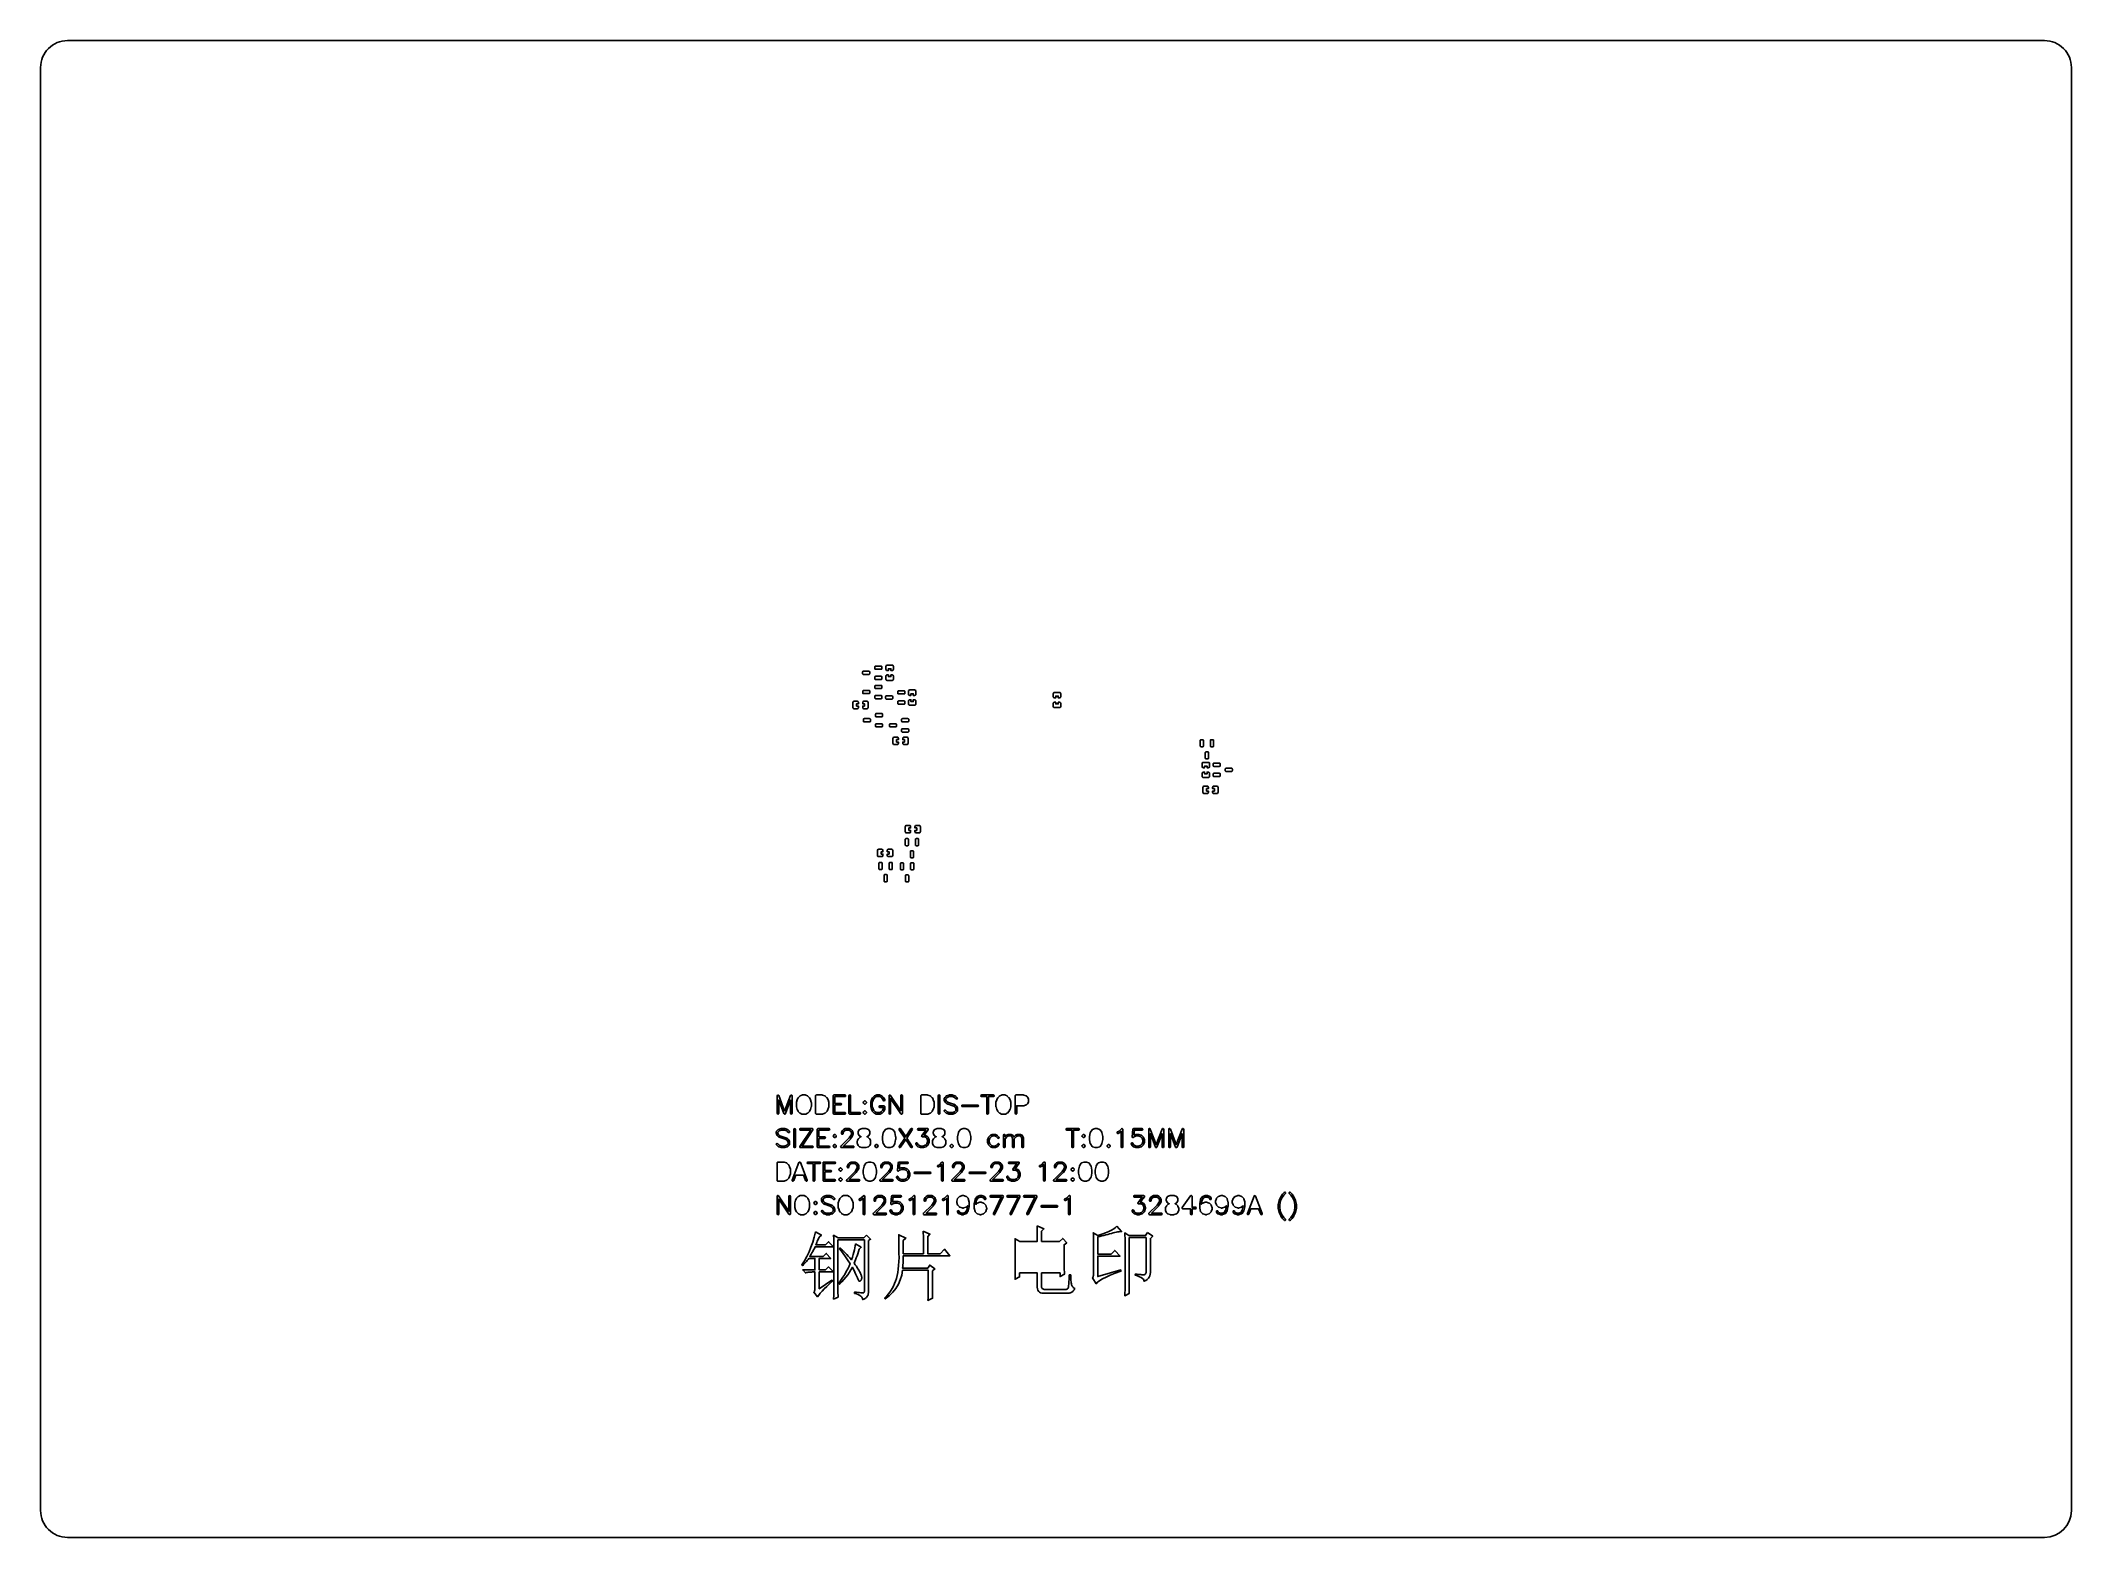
# Model space of a CAD drawing. Extents: x -190 to 190, y -140 to 140.
import ezdxf

# ---------------------------------------------------------------- set-up
doc = ezdxf.new("R2010")
doc.units = 0
doc.header["$MEASUREMENT"] = 0
doc.layers.get('0').update_dxf_attribs({"linetype": 'CONTINUOUS'})

msp = doc.modelspace()

# ---------------------------------------------------------------- linework, layer by layer
for points in [[(-189.999004, 134.999004, -0.414214), (-184.999004, 139.999004), (-184.999004, 139.999004), (185.000996, 139.999004), (185.000996, 139.999004, -0.414214), (190.000996, 134.999004), (190.000996, 134.999004), (190.000996, -135.00001), (190.000996, -135.00001, -0.414212), (185.000996, -140.000996), (185.000996, -140.000996), (-184.999004, -140.000996), (-184.999004, -140.000996, -0.414272), (-189.999004, -135.00001), (-189.999004, -135.00001), (-189.999004, 134.999004)], [(-49.375, -57.395, 0.837285), (-49.666001, -57.342998), (-49.666001, -57.342998), (-49.666001, -57.343999), (-49.666001, -57.343999), (-50.775, -60.256001), (-50.775, -60.256001), (-51.883999, -57.343999), (-51.883999, -57.343999), (-51.883999, -57.342998), (-51.883999, -57.342998, 0.837285), (-52.175, -57.395), (-52.175, -57.395), (-52.175, -60.676997), (-52.175, -60.676997, 1), (-51.875, -60.676997), (-51.875, -60.676997), (-51.875, -58.21), (-51.875, -58.21), (-50.917002, -60.725996), (-50.917002, -60.725996), (-50.916001, -60.727002), (-50.916001, -60.727002, 0.698499), (-50.635, -60.73), (-50.635, -60.73), (-49.676001, -58.211001), (-49.676001, -58.211001), (-49.675, -58.211001), (-49.675, -58.211001), (-49.675, -60.676997), (-49.675, -60.676997, 1), (-49.375, -60.676997), (-49.375, -60.676997), (-49.375, -57.395)], [(-46.801997, -57.261001, 0.116438), (-46.868999, -57.245), (-46.868999, -57.245), (-47.494004, -57.245), (-47.494004, -57.245, 0.116431), (-47.561001, -57.261001), (-47.561001, -57.261001), (-47.873003, -57.417998), (-47.873003, -57.417998, 0.080612), (-47.912002, -57.446001), (-47.912002, -57.446001), (-48.225, -57.757998), (-48.225, -57.757998, 0.086609), (-48.255, -57.8), (-48.255, -57.8), (-48.255, -57.801001), (-48.255, -57.801001), (-48.408999, -58.11), (-48.408999, -58.11, 0.0434), (-48.418999, -58.133999), (-48.418999, -58.133999), (-48.418999, -58.135), (-48.418999, -58.135), (-48.572998, -58.598003), (-48.572998, -58.598003, 0.08008), (-48.581001, -58.645), (-48.581001, -58.645), (-48.581001, -59.427002), (-48.581001, -59.427002, 0.09386), (-48.571001, -59.482002), (-48.571001, -59.482002), (-48.57, -59.482998), (-48.57, -59.482998), (-48.416997, -59.942002), (-48.416997, -59.942002, 0.03602), (-48.408999, -59.962002), (-48.408999, -59.962002), (-48.252998, -60.275), (-48.252998, -60.275, 0.080608), (-48.225, -60.313999), (-48.225, -60.313999), (-47.912002, -60.626001), (-47.912002, -60.626001, 0.080607), (-47.873003, -60.653999), (-47.873003, -60.653999), (-47.561001, -60.810996), (-47.561001, -60.810996, 0.116431), (-47.494004, -60.826997), (-47.494004, -60.826997), (-46.868999, -60.826997), (-46.868999, -60.826997, 0.135345), (-46.792002, -60.806001), (-46.792002, -60.806001), (-46.79, -60.805), (-46.79, -60.805), (-46.488999, -60.653999), (-46.488999, -60.653999, 0.094857), (-46.443999, -60.62), (-46.443999, -60.62), (-46.137998, -60.313999), (-46.137998, -60.313999, 0.088121), (-46.107998, -60.271001), (-46.107998, -60.271001), (-46.107002, -60.27), (-46.107002, -60.27), (-45.952998, -59.962002), (-45.952998, -59.962002, 0.0535), (-45.942002, -59.932002), (-45.942002, -59.932002), (-45.941001, -59.931001), (-45.941001, -59.931001), (-45.788999, -59.473999), (-45.788999, -59.473999, 0.086796), (-45.781001, -59.422998), (-45.781001, -59.422998), (-45.781001, -58.645), (-45.781001, -58.645, 0.101349), (-45.793003, -58.586001), (-45.793003, -58.586001), (-45.793003, -58.585), (-45.793003, -58.585), (-45.945, -58.13), (-45.945, -58.13, 0.049503), (-45.956997, -58.102998), (-45.956997, -58.102998), (-45.956997, -58.102002), (-45.956997, -58.102002), (-46.11, -57.797002), (-46.11, -57.797002, 0.094864), (-46.143999, -57.751997), (-46.143999, -57.751997), (-46.45, -57.446001), (-46.45, -57.446001, 0.095634), (-46.496997, -57.413999), (-46.496997, -57.413999), (-46.498999, -57.413003), (-46.498999, -57.413003), (-46.801997, -57.261001)], [(-43.696001, -57.252998, 0.081677), (-43.744004, -57.245), (-43.744004, -57.245), (-44.837002, -57.245), (-44.837002, -57.245, 0.414214), (-44.987002, -57.395), (-44.987002, -57.395), (-44.987002, -60.676997), (-44.987002, -60.676997, 0.414214), (-44.837002, -60.826997), (-44.837002, -60.826997), (-43.744004, -60.826997), (-43.744004, -60.826997), (-43.728003, -60.826001), (-43.728003, -60.826001, 0.054807), (-43.696001, -60.818999), (-43.696001, -60.818999), (-43.226997, -60.662002), (-43.226997, -60.662002), (-43.223999, -60.661001), (-43.223999, -60.661001, 0.110024), (-43.168999, -60.626001), (-43.168999, -60.626001), (-42.856001, -60.313999), (-42.856001, -60.313999, 0.080608), (-42.828003, -60.275), (-42.828003, -60.275), (-42.672002, -59.962002), (-42.672002, -59.962002, 0.036022), (-42.663999, -59.942002), (-42.663999, -59.942002), (-42.511001, -59.482998), (-42.511001, -59.482998), (-42.51, -59.482002), (-42.51, -59.482002, 0.09386), (-42.5, -59.427002), (-42.5, -59.427002), (-42.5, -58.645), (-42.5, -58.645, 0.080077), (-42.507998, -58.598003), (-42.507998, -58.598003), (-42.661997, -58.135), (-42.661997, -58.135), (-42.661997, -58.133999), (-42.661997, -58.133999, 0.043402), (-42.672002, -58.11), (-42.672002, -58.11), (-42.826001, -57.801001), (-42.826001, -57.801001), (-42.826001, -57.8), (-42.826001, -57.8, 0.086609), (-42.856001, -57.757998), (-42.856001, -57.757998), (-43.168999, -57.446001), (-43.168999, -57.446001, 0.115364), (-43.226997, -57.41), (-43.226997, -57.41), (-43.696001, -57.252998)], [(-39.524998, -57.545, 1), (-39.524998, -57.245), (-39.524998, -57.245), (-41.556001, -57.245), (-41.556001, -57.245, 0.414214), (-41.706001, -57.395), (-41.706001, -57.395), (-41.706001, -60.676997), (-41.706001, -60.676997, 0.414214), (-41.556001, -60.826997), (-41.556001, -60.826997), (-39.524998, -60.826997), (-39.524998, -60.826997, 1), (-39.524998, -60.527002), (-39.524998, -60.527002), (-41.405996, -60.527002), (-41.405996, -60.527002), (-41.405996, -59.107998), (-41.405996, -59.107998), (-40.305999, -59.107998), (-40.305999, -59.107998, 1), (-40.305999, -58.807998), (-40.305999, -58.807998), (-41.405996, -58.807998), (-41.405996, -58.807998), (-41.405996, -57.545), (-41.405996, -57.545), (-39.524998, -57.545)], [(-38.437002, -57.395, 1), (-38.737, -57.395), (-38.737, -57.395), (-38.737, -60.676997), (-38.737, -60.676997, 0.414214), (-38.587, -60.826997), (-38.587, -60.826997), (-36.711997, -60.826997), (-36.711997, -60.826997, 1), (-36.711997, -60.527002), (-36.711997, -60.527002), (-38.437002, -60.527002), (-38.437002, -60.527002), (-38.437002, -57.395)], [(-35.668999, -60.258003, 0.414227), (-35.881001, -60.258003), (-35.881001, -60.258003), (-36.037002, -60.413999), (-36.037002, -60.413999, 0.411447), (-36.038, -60.625), (-36.038, -60.625), (-36.037002, -60.626001), (-36.037002, -60.626001), (-35.881001, -60.782998), (-35.881001, -60.782998, 0.433657), (-35.662, -60.776001), (-35.662, -60.776001), (-35.661001, -60.775), (-35.661001, -60.775), (-35.512998, -60.626001), (-35.512998, -60.626001, 0.433658), (-35.519998, -60.407002), (-35.519998, -60.407002), (-35.668999, -60.258003)], [(-35.668999, -58.382998, 0.414214), (-35.881001, -58.382998), (-35.881001, -58.382998), (-36.037002, -58.538999), (-36.037002, -58.538999, 0.4142), (-36.037002, -58.750996), (-36.037002, -58.750996), (-35.881001, -58.908003), (-35.881001, -58.908003, 0.433665), (-35.662, -58.901001), (-35.662, -58.901001), (-35.661001, -58.9), (-35.661001, -58.9), (-35.512998, -58.750996), (-35.512998, -58.750996, 0.433651), (-35.519998, -58.532002), (-35.519998, -58.532002), (-35.668999, -58.382998)], [(-32.895, -57.261001, 0.116431), (-32.961997, -57.245), (-32.961997, -57.245), (-33.587002, -57.245), (-33.587002, -57.245, 0.116434), (-33.654001, -57.261001), (-33.654001, -57.261001), (-33.967, -57.417998), (-33.967, -57.417998, 0.080615), (-34.005999, -57.446001), (-34.005999, -57.446001), (-34.318, -57.757998), (-34.318, -57.757998, 0.080615), (-34.345999, -57.797002), (-34.345999, -57.797002), (-34.503003, -58.11), (-34.503003, -58.11, 0.043397), (-34.513, -58.133999), (-34.513, -58.133999), (-34.513, -58.135), (-34.513, -58.135), (-34.667, -58.598003), (-34.667, -58.598003, 0.080078), (-34.674998, -58.645), (-34.674998, -58.645), (-34.674998, -59.427002), (-34.674998, -59.427002, 0.09386), (-34.665, -59.482002), (-34.665, -59.482002), (-34.664001, -59.482998), (-34.664001, -59.482998), (-34.511001, -59.942002), (-34.511001, -59.942002, 0.036019), (-34.503003, -59.962002), (-34.503003, -59.962002), (-34.345999, -60.275), (-34.345999, -60.275, 0.078241), (-34.318999, -60.313003), (-34.318999, -60.313003), (-34.005999, -60.626001), (-34.005999, -60.626001, 0.076858), (-33.968999, -60.653003), (-33.968999, -60.653003), (-33.967, -60.653999), (-33.967, -60.653999), (-33.654001, -60.810996), (-33.654001, -60.810996, 0.089409), (-33.603, -60.826001), (-33.603, -60.826001), (-33.587002, -60.826997), (-33.587002, -60.826997), (-32.961997, -60.826997), (-32.961997, -60.826997, 0.135345), (-32.885, -60.806001), (-32.885, -60.806001), (-32.883, -60.805), (-32.883, -60.805), (-32.582998, -60.653999), (-32.582998, -60.653999, 0.094853), (-32.538, -60.62), (-32.538, -60.62), (-32.537, -60.618999), (-32.537, -60.618999), (-32.230999, -60.313999), (-32.230999, -60.313999, 0.100942), (-32.198, -60.263999), (-32.198, -60.263999), (-32.197, -60.262998), (-32.197, -60.262998), (-32.047, -59.962002), (-32.047, -59.962002, 0.116438), (-32.030999, -59.895), (-32.030999, -59.895), (-32.030999, -59.427002), (-32.030999, -59.427002, 0.414214), (-32.180999, -59.276997), (-32.180999, -59.276997), (-32.961997, -59.276997), (-32.961997, -59.276997, 1), (-32.961997, -59.576997), (-32.961997, -59.576997), (-32.331001, -59.576997), (-32.331001, -59.576997), (-32.331001, -59.86), (-32.331001, -59.86), (-32.46, -60.118003), (-32.46, -60.118003), (-32.46, -60.118999), (-32.46, -60.118999), (-32.738, -60.396001), (-32.738, -60.396001), (-32.738999, -60.396997), (-32.738999, -60.396997), (-32.997002, -60.527002), (-32.997002, -60.527002), (-33.552, -60.527002), (-33.552, -60.527002), (-33.810999, -60.396997), (-33.810999, -60.396997), (-34.09, -60.118003), (-34.09, -60.118003), (-34.09, -60.116997), (-34.09, -60.116997), (-34.232002, -59.833003), (-34.232002, -59.833003), (-34.232002, -59.831997), (-34.232002, -59.831997), (-34.375, -59.402998), (-34.375, -59.402998), (-34.375, -58.667002), (-34.375, -58.667002), (-34.373999, -58.665996), (-34.373999, -58.665996), (-34.230999, -58.236001), (-34.230999, -58.236001), (-34.230002, -58.235), (-34.230002, -58.235), (-34.088999, -57.952998), (-34.088999, -57.952998), (-33.810999, -57.675), (-33.810999, -57.675), (-33.808999, -57.673999), (-33.808999, -57.673999), (-33.552, -57.545), (-33.552, -57.545), (-32.997002, -57.545), (-32.997002, -57.545), (-32.740999, -57.673999), (-32.740999, -57.673999), (-32.738999, -57.675), (-32.738999, -57.675), (-32.462002, -57.951001), (-32.462002, -57.951001), (-32.460999, -57.952002), (-32.460999, -57.952002), (-32.315, -58.243999), (-32.315, -58.243999, 0.999989), (-32.047, -58.11), (-32.047, -58.11), (-32.203, -57.797002), (-32.203, -57.797002, 0.094867), (-32.237002, -57.751997), (-32.237002, -57.751997), (-32.237998, -57.751001), (-32.237998, -57.751001), (-32.543999, -57.446001), (-32.543999, -57.446001, 0.095641), (-32.591001, -57.413999), (-32.591001, -57.413999), (-32.593, -57.413003), (-32.593, -57.413003), (-32.895, -57.261001)], [(-28.75, -57.395, 1), (-29.05, -57.395), (-29.05, -57.395), (-29.05, -60.181001), (-29.05, -60.181001), (-30.962, -57.312002), (-30.962, -57.312002, 0.008343), (-30.965, -57.307998), (-30.965, -57.307998), (-30.965, -57.307002), (-30.965, -57.307002, 0.727858), (-31.237, -57.395), (-31.237, -57.395), (-31.237, -60.676997), (-31.237, -60.676997, 1), (-30.937, -60.676997), (-30.937, -60.676997), (-30.937, -57.891001), (-30.937, -57.891001), (-29.03, -60.752998), (-29.03, -60.752998), (-29.029001, -60.753999), (-29.029001, -60.753999, 0.232148), (-28.918, -60.826001), (-28.918, -60.826001), (-28.9, -60.826997), (-28.9, -60.826997), (-28.882, -60.826001), (-28.882, -60.826001, 0.379424), (-28.75, -60.676997), (-28.75, -60.676997), (-28.75, -57.395)], [(-24.008, -57.252998, 0.081673), (-24.056001, -57.245), (-24.056001, -57.245), (-25.15, -57.245), (-25.15, -57.245, 0.414214), (-25.3, -57.395), (-25.3, -57.395), (-25.3, -60.665), (-25.3, -60.665, 0.437788), (-25.15, -60.826997), (-25.15, -60.826997), (-24.056001, -60.826997), (-24.056001, -60.826997, 0.081673), (-24.008, -60.818999), (-24.008, -60.818999), (-23.538999, -60.662002), (-23.538999, -60.662002), (-23.536001, -60.661001), (-23.536001, -60.661001, 0.110025), (-23.481001, -60.626001), (-23.481001, -60.626001), (-23.168, -60.313003), (-23.168, -60.313003, 0.078241), (-23.141001, -60.275), (-23.141001, -60.275), (-22.985, -59.962002), (-22.985, -59.962002, 0.034439), (-22.977, -59.942998), (-22.977, -59.942998), (-22.82, -59.475), (-22.82, -59.475, 0.081671), (-22.812, -59.427002), (-22.812, -59.427002), (-22.812, -58.645), (-22.812, -58.645, 0.081678), (-22.82, -58.596997), (-22.82, -58.596997), (-22.977, -58.128999), (-22.977, -58.128999, 0.034432), (-22.985, -58.11), (-22.985, -58.11), (-23.138999, -57.801001), (-23.138999, -57.801001), (-23.138999, -57.8), (-23.138999, -57.8, 0.086609), (-23.168999, -57.757998), (-23.168999, -57.757998), (-23.481001, -57.446001), (-23.481001, -57.446001, 0.115365), (-23.538999, -57.41), (-23.538999, -57.41), (-24.008, -57.252998)], [(-21.718999, -57.395, 1), (-22.019001, -57.395), (-22.019001, -57.395), (-22.019001, -60.676997), (-22.019001, -60.676997, 1), (-21.718999, -60.676997), (-21.718999, -60.676997), (-21.718999, -57.395)], [(-19.321, -57.252998, 0.081673), (-19.369, -57.245), (-19.369, -57.245), (-19.994, -57.245), (-19.994, -57.245, 0.081673), (-20.042001, -57.252998), (-20.042001, -57.252998), (-20.51, -57.41), (-20.51, -57.41, 0.115369), (-20.568, -57.446001), (-20.568, -57.446001), (-20.880999, -57.757998), (-20.880999, -57.757998, 0.198915), (-20.925, -57.863999), (-20.925, -57.863999), (-20.925, -58.176997), (-20.925, -58.176997, 0.125494), (-20.907, -58.248999), (-20.907, -58.248999), (-20.905999, -58.25), (-20.905999, -58.25), (-20.753, -58.556001), (-20.753, -58.556001, 0.08061), (-20.725, -58.595), (-20.725, -58.595), (-20.568, -58.750996), (-20.568, -58.750996, 0.080618), (-20.528999, -58.778999), (-20.528999, -58.778999), (-20.217, -58.936001), (-20.217, -58.936001, 0.039713), (-20.195, -58.945), (-20.195, -58.945), (-20.191001, -58.946001), (-20.191001, -58.946001), (-19.274, -59.251001), (-19.274, -59.251001), (-19.271, -59.252002), (-19.271, -59.252002), (-18.989, -59.392998), (-18.989, -59.392998), (-18.867999, -59.515), (-18.867999, -59.515), (-18.867, -59.516001), (-18.867, -59.516001), (-18.737999, -59.772998), (-18.737999, -59.772998), (-18.737, -59.773999), (-18.737, -59.773999), (-18.737, -60.146001), (-18.737, -60.146001), (-18.98, -60.387998), (-18.98, -60.387998), (-18.981001, -60.388999), (-18.981001, -60.388999), (-19.393, -60.527002), (-19.393, -60.527002), (-19.97, -60.527002), (-19.97, -60.527002), (-20.381, -60.388999), (-20.381, -60.388999), (-20.382001, -60.387998), (-20.382001, -60.387998), (-20.668999, -60.102002), (-20.668999, -60.102002, 1.000017), (-20.880999, -60.313999), (-20.880999, -60.313999), (-20.576001, -60.617998), (-20.576001, -60.617998), (-20.575, -60.618999), (-20.575, -60.618999, 0.132107), (-20.51, -60.662002), (-20.51, -60.662002), (-20.051001, -60.816001), (-20.051001, -60.816001), (-20.048, -60.817002), (-20.048, -60.817002, 0.092291), (-19.994, -60.826997), (-19.994, -60.826997), (-19.369, -60.826997), (-19.369, -60.826997, 0.081673), (-19.321, -60.818999), (-19.321, -60.818999), (-18.852, -60.662002), (-18.852, -60.662002, 0.115364), (-18.794, -60.626001), (-18.794, -60.626001), (-18.481, -60.313999), (-18.481, -60.313999), (-18.479999, -60.313003), (-18.479999, -60.313003, 0.196465), (-18.437, -60.207998), (-18.437, -60.207998), (-18.437, -59.738999), (-18.437, -59.738999, 0.116437), (-18.453, -59.671997), (-18.453, -59.671997), (-18.61, -59.36), (-18.61, -59.36, 0.080611), (-18.638, -59.321001), (-18.638, -59.321001), (-18.794, -59.163999), (-18.794, -59.163999, 0.08061), (-18.833, -59.136001), (-18.833, -59.136001), (-19.145001, -58.98), (-19.145001, -58.98), (-19.145999, -58.98), (-19.145999, -58.98, 0.034522), (-19.165, -58.972002), (-19.165, -58.972002), (-20.090999, -58.664004), (-20.090999, -58.664004), (-20.092999, -58.662998), (-20.092999, -58.662998), (-20.372999, -58.522002), (-20.372999, -58.522002), (-20.374, -58.521001), (-20.374, -58.521001), (-20.495999, -58.4), (-20.495999, -58.4), (-20.495999, -58.398999), (-20.495999, -58.398999), (-20.625, -58.141001), (-20.625, -58.141001), (-20.625, -57.926001), (-20.625, -57.926001), (-20.624001, -57.925), (-20.624001, -57.925), (-20.381, -57.682998), (-20.381, -57.682998), (-20.377999, -57.682002), (-20.377999, -57.682002), (-19.97, -57.545), (-19.97, -57.545), (-19.393, -57.545), (-19.393, -57.545), (-18.983999, -57.682002), (-18.983999, -57.682002), (-18.981001, -57.682998), (-18.981001, -57.682998), (-18.693, -57.97), (-18.693, -57.97, 0.999997), (-18.481, -57.757998), (-18.481, -57.757998), (-18.794, -57.446001), (-18.794, -57.446001, 0.126065), (-18.858, -57.408003), (-18.858, -57.408003), (-18.861, -57.406997), (-18.861, -57.406997), (-19.321, -57.252998)], [(-14.681, -59.42, 1), (-14.681, -59.12), (-14.681, -59.12), (-17.494, -59.12), (-17.494, -59.12, 1), (-17.494, -59.42), (-17.494, -59.42), (-14.681, -59.42)], [(-11.712, -57.545, 1), (-11.712, -57.245), (-11.712, -57.245), (-13.9, -57.245), (-13.9, -57.245, 1), (-13.9, -57.545), (-13.9, -57.545), (-12.956, -57.545), (-12.956, -57.545), (-12.956, -60.676997), (-12.956, -60.676997, 1), (-12.656, -60.676997), (-12.656, -60.676997), (-12.656, -57.545), (-12.656, -57.545), (-11.712, -57.545)], [(-9.458, -57.261001, 0.116435), (-9.525, -57.245), (-9.525, -57.245), (-10.149999, -57.245), (-10.149999, -57.245, 0.116435), (-10.217, -57.261001), (-10.217, -57.261001), (-10.529, -57.417998), (-10.529, -57.417998, 0.080616), (-10.568, -57.446001), (-10.568, -57.446001), (-10.881, -57.757998), (-10.881, -57.757998, 0.08661), (-10.911, -57.8), (-10.911, -57.8), (-10.911, -57.801001), (-10.911, -57.801001), (-11.065, -58.11), (-11.065, -58.11, 0.043399), (-11.075, -58.133999), (-11.075, -58.133999), (-11.075, -58.135), (-11.075, -58.135), (-11.229, -58.598003), (-11.229, -58.598003, 0.080078), (-11.237, -58.645), (-11.237, -58.645), (-11.237, -59.427002), (-11.237, -59.427002, 0.093861), (-11.227, -59.482002), (-11.227, -59.482002), (-11.226, -59.482998), (-11.226, -59.482998), (-11.072999, -59.942002), (-11.072999, -59.942002, 0.034519), (-11.065, -59.961001), (-11.065, -59.961001), (-11.065, -59.962002), (-11.065, -59.962002), (-10.909, -60.275), (-10.909, -60.275, 0.08061), (-10.881, -60.313999), (-10.881, -60.313999), (-10.568, -60.626001), (-10.568, -60.626001, 0.076859), (-10.531, -60.653003), (-10.531, -60.653003), (-10.529, -60.653999), (-10.529, -60.653999), (-10.217, -60.810996), (-10.217, -60.810996, 0.116435), (-10.149999, -60.826997), (-10.149999, -60.826997), (-9.525, -60.826997), (-9.525, -60.826997, 0.135348), (-9.448, -60.806001), (-9.448, -60.806001), (-9.446, -60.805), (-9.446, -60.805), (-9.145, -60.653999), (-9.145, -60.653999, 0.094857), (-9.100001, -60.62), (-9.100001, -60.62), (-8.794, -60.313999), (-8.794, -60.313999, 0.100944), (-8.761, -60.263999), (-8.761, -60.263999), (-8.759999, -60.262998), (-8.759999, -60.262998), (-8.61, -59.962002), (-8.61, -59.962002, 0.04661), (-8.6, -59.935996), (-8.6, -59.935996), (-8.599, -59.935), (-8.599, -59.935), (-8.445, -59.475), (-8.445, -59.475, 0.098458), (-8.437, -59.416997), (-8.437, -59.416997), (-8.437, -58.645), (-8.437, -58.645, 0.097601), (-8.448, -58.587998), (-8.448, -58.587998), (-8.448, -58.587002), (-8.448, -58.587002), (-8.602, -58.128999), (-8.602, -58.128999, 0.041902), (-8.612, -58.106001), (-8.612, -58.106001), (-8.612, -58.105), (-8.612, -58.105), (-8.766, -57.797002), (-8.766, -57.797002, 0.094864), (-8.8, -57.751997), (-8.8, -57.751997), (-9.106, -57.446001), (-9.106, -57.446001, 0.095639), (-9.153, -57.413999), (-9.153, -57.413999), (-9.154999, -57.413003), (-9.154999, -57.413003), (-9.458, -57.261001)], [(-6.039, -57.252998, 0.081672), (-6.087, -57.245), (-6.087, -57.245), (-7.494, -57.245), (-7.494, -57.245, 0.414214), (-7.644, -57.395), (-7.644, -57.395), (-7.644, -60.676997), (-7.644, -60.676997, 1), (-7.344, -60.676997), (-7.344, -60.676997), (-7.344, -59.263999), (-7.344, -59.263999), (-6.087, -59.263999), (-6.087, -59.263999, 0.080084), (-6.04, -59.256001), (-6.04, -59.256001), (-5.581, -59.103003), (-5.581, -59.103003), (-5.577, -59.101997), (-5.577, -59.101997, 0.126065), (-5.513, -59.063999), (-5.513, -59.063999), (-5.356, -58.908003), (-5.356, -58.908003), (-5.355, -58.906997), (-5.355, -58.906997, 0.078237), (-5.328, -58.868999), (-5.328, -58.868999), (-5.172, -58.556001), (-5.172, -58.556001), (-5.171, -58.555), (-5.171, -58.555, 0.114174), (-5.156, -58.488999), (-5.156, -58.488999), (-5.156, -58.02), (-5.156, -58.02, 0.116437), (-5.172, -57.952998), (-5.172, -57.952998), (-5.328, -57.641001), (-5.328, -57.641001, 0.080617), (-5.356, -57.601997), (-5.356, -57.601997), (-5.513, -57.446001), (-5.513, -57.446001, 0.115368), (-5.571, -57.41), (-5.571, -57.41), (-6.039, -57.252998)], [(-50.726997, -63.523003, 0.081677), (-50.775, -63.515), (-50.775, -63.515), (-51.4, -63.515), (-51.4, -63.515, 0.081669), (-51.447998, -63.523003), (-51.447998, -63.523003), (-51.917002, -63.68), (-51.917002, -63.68, 0.115361), (-51.975, -63.716001), (-51.975, -63.716001), (-52.287002, -64.028003), (-52.287002, -64.028003, 0.198906), (-52.331001, -64.134004), (-52.331001, -64.134004), (-52.331001, -64.447002), (-52.331001, -64.447002, 0.125492), (-52.312998, -64.519004), (-52.312998, -64.519004), (-52.312002, -64.52), (-52.312002, -64.52), (-52.158999, -64.825996), (-52.158999, -64.825996, 0.080615), (-52.131001, -64.865), (-52.131001, -64.865), (-51.975, -65.021001), (-51.975, -65.021001, 0.080608), (-51.936001, -65.048999), (-51.936001, -65.048999), (-51.623003, -65.206001), (-51.623003, -65.206001, 0.039717), (-51.601001, -65.215), (-51.601001, -65.215), (-51.596997, -65.215996), (-51.596997, -65.215996), (-50.681001, -65.521001), (-50.681001, -65.521001), (-50.677998, -65.522002), (-50.677998, -65.522002), (-50.397002, -65.661997), (-50.397002, -65.661997), (-50.395, -65.663003), (-50.395, -65.663003), (-50.273999, -65.785), (-50.273999, -65.785), (-50.273003, -65.785996), (-50.273003, -65.785996), (-50.145, -66.041997), (-50.145, -66.041997), (-50.143999, -66.042998), (-50.143999, -66.042998), (-50.143999, -66.416001), (-50.143999, -66.416001), (-50.386997, -66.659004), (-50.386997, -66.659004), (-50.798999, -66.797002), (-50.798999, -66.797002), (-51.376001, -66.797002), (-51.376001, -66.797002), (-51.787998, -66.659004), (-51.787998, -66.659004), (-52.075, -66.372002), (-52.075, -66.372002, 0.999988), (-52.287002, -66.583999), (-52.287002, -66.583999), (-51.982002, -66.889004), (-51.982002, -66.889004, 0.132099), (-51.917002, -66.932002), (-51.917002, -66.932002), (-51.456997, -67.085996), (-51.456997, -67.085996), (-51.453999, -67.087002), (-51.453999, -67.087002, 0.092289), (-51.4, -67.097002), (-51.4, -67.097002), (-50.775, -67.097002), (-50.775, -67.097002, 0.081677), (-50.726997, -67.088999), (-50.726997, -67.088999), (-50.257998, -66.932002), (-50.257998, -66.932002, 0.115361), (-50.2, -66.896001), (-50.2, -66.896001), (-49.887998, -66.583999), (-49.887998, -66.583999, 0.198912), (-49.843999, -66.477998), (-49.843999, -66.477998), (-49.843999, -66.008999), (-49.843999, -66.008999, 0.116438), (-49.86, -65.941997), (-49.86, -65.941997), (-50.016001, -65.629995), (-50.016001, -65.629995, 0.080602), (-50.043999, -65.591001), (-50.043999, -65.591001), (-50.2, -65.433999), (-50.2, -65.433999, 0.080608), (-50.238999, -65.406001), (-50.238999, -65.406001), (-50.551997, -65.25), (-50.551997, -65.25), (-50.553003, -65.25), (-50.553003, -65.25, 0.034519), (-50.572002, -65.242002), (-50.572002, -65.242002), (-51.497002, -64.933999), (-51.497002, -64.933999), (-51.499004, -64.933003), (-51.499004, -64.933003), (-51.78, -64.792002), (-51.78, -64.792002), (-51.902002, -64.669995), (-51.902002, -64.669995), (-51.902002, -64.668999), (-51.902002, -64.668999), (-52.031001, -64.411001), (-52.031001, -64.411001), (-52.031001, -64.195996), (-52.031001, -64.195996), (-51.787998, -63.952998), (-51.787998, -63.952998), (-51.785, -63.951997), (-51.785, -63.951997), (-51.376001, -63.815), (-51.376001, -63.815), (-50.798999, -63.815), (-50.798999, -63.815), (-50.39, -63.951997), (-50.39, -63.951997), (-50.386997, -63.952998), (-50.386997, -63.952998), (-50.1, -64.24), (-50.1, -64.24, 1.000012), (-49.887998, -64.028003), (-49.887998, -64.028003), (-50.2, -63.716001), (-50.2, -63.716001, 0.126061), (-50.263999, -63.677998), (-50.263999, -63.677998), (-50.267002, -63.676997), (-50.267002, -63.676997), (-50.726997, -63.523003)], [(-48.75, -63.665005, 1), (-49.05, -63.665005), (-49.05, -63.665005), (-49.05, -66.946997), (-49.05, -66.946997, 1), (-48.75, -66.946997), (-48.75, -66.946997), (-48.75, -63.665005)], [(-45.481001, -63.605005, 0.298595), (-45.618999, -63.515), (-45.618999, -63.515), (-47.805996, -63.515), (-47.805996, -63.515, 1), (-47.805996, -63.815), (-47.805996, -63.815), (-45.898999, -63.815), (-45.898999, -63.815), (-47.931001, -66.863999), (-47.931001, -66.863999, 0.598384), (-47.805996, -67.097002), (-47.805996, -67.097002), (-45.618999, -67.097002), (-45.618999, -67.097002, 1), (-45.618999, -66.797002), (-45.618999, -66.797002), (-47.525996, -66.797002), (-47.525996, -66.797002), (-45.493999, -63.748003), (-45.493999, -63.748003, 0.015725), (-45.488999, -63.74), (-45.488999, -63.74), (-45.487998, -63.739004), (-45.487998, -63.739004, 0.233679), (-45.481001, -63.606001), (-45.481001, -63.606001), (-45.481001, -63.605005)], [(-42.493999, -63.815, 1), (-42.493999, -63.515), (-42.493999, -63.515), (-44.525, -63.515), (-44.525, -63.515, 0.414214), (-44.675, -63.665005), (-44.675, -63.665005), (-44.675, -66.946997), (-44.675, -66.946997, 0.414214), (-44.525, -67.097002), (-44.525, -67.097002), (-42.493999, -67.097002), (-42.493999, -67.097002, 1), (-42.493999, -66.797002), (-42.493999, -66.797002), (-44.375, -66.797002), (-44.375, -66.797002), (-44.375, -65.378003), (-44.375, -65.378003), (-43.275, -65.378003), (-43.275, -65.378003, 1), (-43.275, -65.077998), (-43.275, -65.077998), (-44.375, -65.077998), (-44.375, -65.077998), (-44.375, -63.815), (-44.375, -63.815), (-42.493999, -63.815)], [(-38.677, -63.530996, 0.116427), (-38.743999, -63.515), (-38.743999, -63.515), (-39.368999, -63.515), (-39.368999, -63.515, 0.116431), (-39.436001, -63.530996), (-39.436001, -63.530996), (-39.738, -63.683003), (-39.738, -63.683003), (-39.74, -63.684004), (-39.74, -63.684004, 0.095629), (-39.786997, -63.716001), (-39.786997, -63.716001), (-39.937, -63.865996), (-39.937, -63.865996, 0.094857), (-39.971001, -63.910996), (-39.971001, -63.910996), (-40.121001, -64.208999), (-40.121001, -64.208999), (-40.121001, -64.21), (-40.121001, -64.21, 0.141466), (-40.143999, -64.29), (-40.143999, -64.29), (-40.143999, -64.447002), (-40.143999, -64.447002, 1), (-39.843999, -64.447002), (-39.843999, -64.447002), (-39.843999, -64.324995), (-39.843999, -64.324995), (-39.843, -64.323999), (-39.843, -64.323999), (-39.714001, -64.066997), (-39.714001, -64.066997), (-39.592002, -63.945005), (-39.592002, -63.945005), (-39.59, -63.943999), (-39.59, -63.943999), (-39.333999, -63.815), (-39.333999, -63.815), (-38.779001, -63.815), (-38.779001, -63.815), (-38.522002, -63.943999), (-38.522002, -63.943999), (-38.52, -63.945005), (-38.52, -63.945005), (-38.398, -64.066997), (-38.398, -64.066997), (-38.27, -64.323003), (-38.27, -64.323003), (-38.268999, -64.323999), (-38.268999, -64.323999), (-38.268999, -64.567998), (-38.268999, -64.567998), (-38.402, -64.833999), (-38.402, -64.833999), (-38.402, -64.834995), (-38.402, -64.834995), (-38.702998, -65.287002), (-38.702998, -65.287002), (-38.702998, -65.287998), (-38.702998, -65.287998), (-40.256001, -66.841001), (-40.256001, -66.841001, 0.668174), (-40.150002, -67.097002), (-40.150002, -67.097002), (-37.962002, -67.097002), (-37.962002, -67.097002, 1), (-37.962002, -66.797002), (-37.962002, -66.797002), (-39.788, -66.797002), (-39.788, -66.797002), (-38.481001, -65.49), (-38.481001, -65.49, 0.049854), (-38.461997, -65.467002), (-38.461997, -65.467002), (-38.150002, -64.998003), (-38.150002, -64.998003, 0.030649), (-38.141001, -64.981997), (-38.141001, -64.981997), (-37.985, -64.669995), (-37.985, -64.669995, 0.116423), (-37.969001, -64.603003), (-37.969001, -64.603003), (-37.969001, -64.29), (-37.969001, -64.29, 0.116438), (-37.985, -64.222998), (-37.985, -64.222998), (-38.141001, -63.910996), (-38.141001, -63.910996, 0.080604), (-38.169001, -63.872002), (-38.169001, -63.872002), (-38.325, -63.716001), (-38.325, -63.716001, 0.080612), (-38.364001, -63.688003), (-38.364001, -63.688003), (-38.677, -63.530996)], [(-35.571001, -63.523003, 0.081669), (-35.618999, -63.515), (-35.618999, -63.515), (-36.244001, -63.515), (-36.244001, -63.515, 0.081673), (-36.292002, -63.523003), (-36.292002, -63.523003), (-36.759998, -63.68), (-36.759998, -63.68, 0.197816), (-36.846001, -63.755), (-36.846001, -63.755), (-37.003, -64.066997), (-37.003, -64.066997, 0.116445), (-37.018999, -64.134004), (-37.018999, -64.134004), (-37.018999, -64.447002), (-37.018999, -64.447002, 0.125496), (-37.000999, -64.519004), (-37.000999, -64.519004), (-37, -64.52), (-37, -64.52), (-36.846001, -64.825996), (-36.846001, -64.825996, 0.158458), (-36.780999, -64.892002), (-36.780999, -64.892002), (-36.477, -65.043999), (-36.477, -65.043999), (-36.593999, -65.082998), (-36.593999, -65.082998, 0.133059), (-36.662002, -65.122002), (-36.662002, -65.122002), (-36.968, -65.426997), (-36.968, -65.426997), (-36.968999, -65.427998), (-36.968999, -65.427998, 0.09486), (-37.003, -65.472998), (-37.003, -65.472998), (-37.156001, -65.778999), (-37.156001, -65.778999), (-37.156001, -65.78), (-37.156001, -65.78, 0.127784), (-37.175, -65.852998), (-37.175, -65.852998), (-37.175, -66.312998), (-37.175, -66.312998, 0.131658), (-37.158999, -66.389004), (-37.158999, -66.389004), (-37.009001, -66.688999), (-37.009001, -66.688999), (-37.007998, -66.69), (-37.007998, -66.69, 0.100943), (-36.975, -66.74), (-36.975, -66.74), (-36.825999, -66.887998), (-36.825999, -66.887998), (-36.825002, -66.889004), (-36.825002, -66.889004, 0.132106), (-36.759998, -66.932002), (-36.759998, -66.932002), (-36.300999, -67.085996), (-36.300999, -67.085996), (-36.298, -67.087002), (-36.298, -67.087002, 0.092289), (-36.244001, -67.097002), (-36.244001, -67.097002), (-35.618999, -67.097002), (-35.618999, -67.097002), (-35.603003, -67.096001), (-35.603003, -67.096001, 0.054807), (-35.571001, -67.088999), (-35.571001, -67.088999), (-35.102, -66.932002), (-35.102, -66.932002, 0.115365), (-35.043999, -66.896001), (-35.043999, -66.896001), (-34.888, -66.74), (-34.888, -66.74, 0.080611), (-34.86, -66.701001), (-34.86, -66.701001), (-34.706001, -66.395), (-34.706001, -66.395), (-34.704998, -66.393999), (-34.704998, -66.393999, 0.125492), (-34.687002, -66.321997), (-34.687002, -66.321997), (-34.687002, -65.852998), (-34.687002, -65.852998, 0.116438), (-34.703, -65.785996), (-34.703, -65.785996), (-34.86, -65.472998), (-34.86, -65.472998, 0.080611), (-34.888, -65.433999), (-34.888, -65.433999), (-35.2, -65.122002), (-35.2, -65.122002, 0.116977), (-35.259001, -65.086001), (-35.259001, -65.086001), (-35.385002, -65.043999), (-35.385002, -65.043999), (-35.083, -64.892998), (-35.083, -64.892998, 0.162281), (-35.016001, -64.825996), (-35.016001, -64.825996), (-35.014998, -64.825), (-35.014998, -64.825), (-34.86, -64.513994), (-34.86, -64.513994, 0.131644), (-34.843999, -64.437998), (-34.843999, -64.437998), (-34.843999, -64.134004), (-34.843999, -64.134004, 0.127791), (-34.862998, -64.061001), (-34.862998, -64.061001), (-34.862998, -64.060005), (-34.862998, -64.060005), (-35.016001, -63.755), (-35.016001, -63.755, 0.203297), (-35.105, -63.679004), (-35.105, -63.679004), (-35.108, -63.677998), (-35.108, -63.677998), (-35.571001, -63.523003)], [(-31.038999, -63.523003, 0.081673), (-31.087, -63.515), (-31.087, -63.515), (-31.4, -63.515), (-31.4, -63.515, 0.081669), (-31.447998, -63.523003), (-31.447998, -63.523003), (-31.917, -63.68), (-31.917, -63.68, 0.166178), (-31.993999, -63.739004), (-31.993999, -63.739004), (-32.306001, -64.207002), (-32.306001, -64.207002, 0.101779), (-32.329001, -64.263003), (-32.329001, -64.263003), (-32.329001, -64.263999), (-32.329001, -64.263999), (-32.483999, -65.043003), (-32.483999, -65.043003, 0.048732), (-32.487002, -65.072002), (-32.487002, -65.072002), (-32.487002, -65.54), (-32.487002, -65.54, 0.053645), (-32.483999, -65.572002), (-32.483999, -65.572002), (-32.483, -65.572998), (-32.483, -65.572998), (-32.327998, -66.350996), (-32.327998, -66.350996, 0.098161), (-32.306001, -66.405), (-32.306001, -66.405), (-31.993999, -66.872998), (-31.993999, -66.872998, 0.160762), (-31.92, -66.931001), (-31.92, -66.931001), (-31.917, -66.932002), (-31.917, -66.932002), (-31.447998, -67.088999), (-31.447998, -67.088999, 0.054803), (-31.415999, -67.096001), (-31.415999, -67.096001), (-31.4, -67.097002), (-31.4, -67.097002), (-31.087, -67.097002), (-31.087, -67.097002, 0.092289), (-31.033, -67.087002), (-31.033, -67.087002), (-31.03, -67.085996), (-31.03, -67.085996), (-30.571001, -66.932002), (-30.571001, -66.932002, 0.166178), (-30.494001, -66.872998), (-30.494001, -66.872998), (-30.493, -66.872002), (-30.493, -66.872002), (-30.181001, -66.405), (-30.181001, -66.405, 0.118692), (-30.157, -66.338999), (-30.157, -66.338999), (-30.155999, -66.338003), (-30.155999, -66.338003), (-30.003, -65.568999), (-30.003, -65.568999, 0.048732), (-30, -65.54), (-30, -65.54), (-30, -65.072002), (-30, -65.072002, 0.067405), (-30.005, -65.031997), (-30.005, -65.031997), (-30.005, -65.031001), (-30.005, -65.031001), (-30.159001, -64.260996), (-30.159001, -64.260996, 0.100492), (-30.182, -64.205996), (-30.182, -64.205996), (-30.182, -64.205), (-30.182, -64.205), (-30.494001, -63.739004), (-30.494001, -63.739004, 0.182463), (-30.58, -63.676997), (-30.58, -63.676997), (-30.583, -63.676001), (-30.583, -63.676001), (-31.038999, -63.523003)], [(-26.9, -63.748003, 0.999986), (-27.15, -63.582002), (-27.15, -63.582002), (-28.118, -65.035), (-28.118, -65.035), (-28.118999, -65.035), (-28.118999, -65.035), (-29.087, -63.582002), (-29.087, -63.582002, 0.999986), (-29.337, -63.748003), (-29.337, -63.748003), (-28.298999, -65.305), (-28.298999, -65.305), (-28.298999, -65.306001), (-28.298999, -65.306001), (-29.337, -66.863999), (-29.337, -66.863999, 0.999986), (-29.087, -67.03), (-29.087, -67.03), (-28.118999, -65.577002), (-28.118999, -65.577002), (-28.118, -65.577002), (-28.118, -65.577002), (-27.15, -67.03), (-27.15, -67.03, 0.999986), (-26.9, -66.863999), (-26.9, -66.863999), (-27.938, -65.306001), (-27.938, -65.306001), (-27.938, -65.305), (-27.938, -65.305), (-26.9, -63.748003)], [(-23.935999, -63.755, 0.618022), (-24.056001, -63.515), (-24.056001, -63.515), (-25.775, -63.515), (-25.775, -63.515, 1), (-25.775, -63.815), (-25.775, -63.815), (-24.356001, -63.815), (-24.356001, -63.815), (-25.113999, -64.825), (-25.113999, -64.825, 0.618037), (-24.994001, -65.064995), (-24.994001, -65.064995), (-24.56, -65.064995), (-24.56, -65.064995), (-24.303, -65.194004), (-24.303, -65.194004), (-24.301001, -65.195), (-24.301001, -65.195), (-24.187, -65.309004), (-24.187, -65.309004), (-24.050999, -65.718003), (-24.050999, -65.718003), (-24.05, -65.718999), (-24.05, -65.718999), (-24.05, -65.985), (-24.05, -65.985), (-24.186001, -66.395), (-24.186001, -66.395), (-24.186001, -66.395996), (-24.186001, -66.395996), (-24.448999, -66.657998), (-24.448999, -66.657998), (-24.45, -66.659004), (-24.45, -66.659004), (-24.861001, -66.797002), (-24.861001, -66.797002), (-25.282, -66.797002), (-25.282, -66.797002), (-25.693999, -66.659004), (-25.693999, -66.659004), (-25.807998, -66.545), (-25.807998, -66.545), (-25.807998, -66.543994), (-25.807998, -66.543994), (-25.953, -66.255005), (-25.953, -66.255005, 1.000044), (-26.220999, -66.389004), (-26.220999, -66.389004), (-26.071001, -66.688999), (-26.071001, -66.688999), (-26.07, -66.69), (-26.07, -66.69, 0.100945), (-26.037, -66.74), (-26.037, -66.74), (-25.888, -66.889004), (-25.888, -66.889004, 0.1321), (-25.823, -66.932002), (-25.823, -66.932002), (-25.363, -67.085996), (-25.363, -67.085996), (-25.36, -67.087002), (-25.36, -67.087002, 0.092293), (-25.305999, -67.097002), (-25.305999, -67.097002), (-24.837, -67.097002), (-24.837, -67.097002, 0.081673), (-24.788999, -67.088999), (-24.788999, -67.088999), (-24.320999, -66.932002), (-24.320999, -66.932002), (-24.318, -66.931001), (-24.318, -66.931001, 0.110025), (-24.263, -66.896001), (-24.263, -66.896001), (-23.95, -66.583999), (-23.95, -66.583999), (-23.948999, -66.582998), (-23.948999, -66.582998, 0.114584), (-23.913999, -66.524995), (-23.913999, -66.524995), (-23.761001, -66.065), (-23.761001, -66.065), (-23.76, -66.063999), (-23.76, -66.063999, 0.09386), (-23.75, -66.008999), (-23.75, -66.008999), (-23.75, -65.696997), (-23.75, -65.696997, 0.080078), (-23.758, -65.65), (-23.758, -65.65), (-23.912, -65.186001), (-23.912, -65.186001), (-23.912, -65.185005), (-23.912, -65.185005, 0.124448), (-23.95, -65.122002), (-23.95, -65.122002), (-24.105999, -64.966001), (-24.105999, -64.966001, 0.080612), (-24.145, -64.938003), (-24.145, -64.938003), (-24.458, -64.781001), (-24.458, -64.781001, 0.116434), (-24.525, -64.765), (-24.525, -64.765), (-24.693999, -64.765), (-24.693999, -64.765), (-23.935999, -63.755)], [(-21.508, -63.523003, 0.081669), (-21.555999, -63.515), (-21.555999, -63.515), (-22.181001, -63.515), (-22.181001, -63.515, 0.050371), (-22.211001, -63.518003), (-22.211001, -63.518003), (-22.215, -63.518999), (-22.215, -63.518999, 0.024297), (-22.228999, -63.523003), (-22.228999, -63.523003), (-22.698, -63.68), (-22.698, -63.68, 0.204011), (-22.786001, -63.758003), (-22.786001, -63.758003), (-22.786001, -63.758999), (-22.786001, -63.758999), (-22.94, -64.066997), (-22.94, -64.066997, 0.116445), (-22.956001, -64.134004), (-22.956001, -64.134004), (-22.956001, -64.447002), (-22.956001, -64.447002, 0.125494), (-22.938, -64.519004), (-22.938, -64.519004), (-22.937, -64.52), (-22.937, -64.52), (-22.784001, -64.825996), (-22.784001, -64.825996, 0.15846), (-22.718999, -64.892002), (-22.718999, -64.892002), (-22.717, -64.892998), (-22.717, -64.892998), (-22.415999, -65.043003), (-22.415999, -65.043003), (-22.415, -65.043999), (-22.415, -65.043999), (-22.532, -65.082998), (-22.532, -65.082998, 0.133055), (-22.6, -65.122002), (-22.6, -65.122002), (-22.906001, -65.427998), (-22.906001, -65.427998, 0.094857), (-22.94, -65.472998), (-22.94, -65.472998), (-23.093, -65.778999), (-23.093, -65.778999), (-23.093, -65.78), (-23.093, -65.78, 0.127784), (-23.112, -65.852998), (-23.112, -65.852998), (-23.112, -66.312998), (-23.112, -66.312998, 0.131656), (-23.096001, -66.389004), (-23.096001, -66.389004), (-22.946001, -66.688999), (-22.946001, -66.688999), (-22.945, -66.69), (-22.945, -66.69, 0.100945), (-22.912, -66.74), (-22.912, -66.74), (-22.763, -66.889004), (-22.763, -66.889004, 0.1321), (-22.698, -66.932002), (-22.698, -66.932002), (-22.238, -67.085996), (-22.238, -67.085996), (-22.235, -67.087002), (-22.235, -67.087002, 0.092289), (-22.181001, -67.097002), (-22.181001, -67.097002), (-21.555999, -67.097002), (-21.555999, -67.097002), (-21.54, -67.096001), (-21.54, -67.096001, 0.054803), (-21.508, -67.088999), (-21.508, -67.088999), (-21.038999, -66.932002), (-21.038999, -66.932002, 0.115362), (-20.981001, -66.896001), (-20.981001, -66.896001), (-20.823999, -66.738999), (-20.823999, -66.738999, 0.078234), (-20.797, -66.701001), (-20.797, -66.701001), (-20.640999, -66.389004), (-20.640999, -66.389004, 0.116443), (-20.625, -66.321997), (-20.625, -66.321997), (-20.625, -65.852998), (-20.625, -65.852998, 0.116436), (-20.640999, -65.785996), (-20.640999, -65.785996), (-20.795, -65.476997), (-20.795, -65.476997), (-20.795, -65.476001), (-20.795, -65.476001, 0.086609), (-20.825, -65.433999), (-20.825, -65.433999), (-21.138, -65.122002), (-21.138, -65.122002, 0.116972), (-21.197, -65.086001), (-21.197, -65.086001), (-21.322998, -65.043999), (-21.322998, -65.043999), (-21.321001, -65.043003), (-21.321001, -65.043003), (-21.02, -64.892998), (-21.02, -64.892998, 0.162281), (-20.953, -64.825996), (-20.953, -64.825996), (-20.952, -64.825), (-20.952, -64.825), (-20.797, -64.513994), (-20.797, -64.513994, 0.116421), (-20.780999, -64.447002), (-20.780999, -64.447002), (-20.780999, -64.134004), (-20.780999, -64.134004, 0.127791), (-20.8, -64.061001), (-20.8, -64.061001), (-20.8, -64.060005), (-20.8, -64.060005), (-20.953, -63.755), (-20.953, -63.755, 0.203297), (-21.042, -63.679004), (-21.042, -63.679004), (-21.045, -63.677998), (-21.045, -63.677998), (-21.508, -63.523003)], [(-16.977, -63.523003, 0.081673), (-17.025, -63.515), (-17.025, -63.515), (-17.337, -63.515), (-17.337, -63.515, 0.081673), (-17.385, -63.523003), (-17.385, -63.523003), (-17.853999, -63.68), (-17.853999, -63.68, 0.166177), (-17.931, -63.739004), (-17.931, -63.739004), (-18.244, -64.207002), (-18.244, -64.207002, 0.10178), (-18.267, -64.263003), (-18.267, -64.263003), (-18.267, -64.263999), (-18.267, -64.263999), (-18.422, -65.043003), (-18.422, -65.043003, 0.048732), (-18.425001, -65.072002), (-18.425001, -65.072002), (-18.425001, -65.54), (-18.425001, -65.54, 0.053646), (-18.422, -65.572002), (-18.422, -65.572002), (-18.421, -65.572998), (-18.421, -65.572998), (-18.266, -66.350996), (-18.266, -66.350996, 0.098164), (-18.244, -66.405), (-18.244, -66.405), (-17.931, -66.872998), (-17.931, -66.872998, 0.166177), (-17.853999, -66.932002), (-17.853999, -66.932002), (-17.385, -67.088999), (-17.385, -67.088999, 0.054803), (-17.353, -67.096001), (-17.353, -67.096001), (-17.337, -67.097002), (-17.337, -67.097002), (-17.025, -67.097002), (-17.025, -67.097002, 0.092291), (-16.971, -67.087002), (-16.971, -67.087002), (-16.968, -67.085996), (-16.968, -67.085996), (-16.508, -66.932002), (-16.508, -66.932002, 0.166178), (-16.431, -66.872998), (-16.431, -66.872998), (-16.43, -66.872002), (-16.43, -66.872002), (-16.118999, -66.405), (-16.118999, -66.405, 0.108416), (-16.096, -66.345), (-16.096, -66.345), (-16.094999, -66.343999), (-16.094999, -66.343999), (-15.939999, -65.569995), (-15.939999, -65.569995, 0.070402), (-15.937001, -65.527998), (-15.937001, -65.527998), (-15.937001, -65.072002), (-15.937001, -65.072002, 0.060517), (-15.941, -65.036001), (-15.941, -65.036001), (-15.941, -65.035), (-15.941, -65.035), (-16.097, -64.26), (-16.097, -64.26, 0.110999), (-16.124, -64.2), (-16.124, -64.2), (-16.124, -64.198999), (-16.124, -64.198999), (-16.431, -63.739004), (-16.431, -63.739004, 0.182466), (-16.517001, -63.676997), (-16.517001, -63.676997), (-16.519999, -63.676001), (-16.519999, -63.676001), (-16.977, -63.523003)], [(4.225, -63.815, 1), (4.225, -63.515), (4.225, -63.515), (2.038, -63.515), (2.038, -63.515, 1), (2.038, -63.815), (2.038, -63.815), (2.981, -63.815), (2.981, -63.815), (2.981, -66.946997), (2.981, -66.946997, 1), (3.281, -66.946997), (3.281, -66.946997), (3.281, -63.815), (3.281, -63.815), (4.225, -63.815)], [(7.711, -63.523003, 0.081672), (7.663, -63.515), (7.663, -63.515), (7.35, -63.515), (7.35, -63.515, 0.050371), (7.32, -63.518003), (7.32, -63.518003), (7.316, -63.518999), (7.316, -63.518999, 0.024298), (7.302, -63.523003), (7.302, -63.523003), (6.833, -63.68), (6.833, -63.68, 0.166177), (6.756, -63.739004), (6.756, -63.739004), (6.444, -64.207002), (6.444, -64.207002, 0.10178), (6.421, -64.263003), (6.421, -64.263003), (6.421, -64.263999), (6.421, -64.263999), (6.266, -65.043003), (6.266, -65.043003, 0.048732), (6.263, -65.072002), (6.263, -65.072002), (6.263, -65.54), (6.263, -65.54, 0.053646), (6.266, -65.572002), (6.266, -65.572002), (6.267, -65.572998), (6.267, -65.572998), (6.422, -66.350996), (6.422, -66.350996, 0.098164), (6.444, -66.405), (6.444, -66.405), (6.756, -66.872998), (6.756, -66.872998, 0.160763), (6.83, -66.931001), (6.83, -66.931001), (6.833, -66.932002), (6.833, -66.932002), (7.302, -67.088999), (7.302, -67.088999, 0.081672), (7.35, -67.097002), (7.35, -67.097002), (7.663, -67.097002), (7.663, -67.097002, 0.092291), (7.717, -67.087002), (7.717, -67.087002), (7.72, -67.085996), (7.72, -67.085996), (8.179, -66.932002), (8.179, -66.932002, 0.166177), (8.256, -66.872998), (8.256, -66.872998), (8.257, -66.872002), (8.257, -66.872002), (8.569, -66.405), (8.569, -66.405, 0.118691), (8.592999, -66.338999), (8.592999, -66.338999), (8.594, -66.338003), (8.594, -66.338003), (8.747, -65.568999), (8.747, -65.568999, 0.063764), (8.75, -65.531001), (8.75, -65.531001), (8.75, -65.072002), (8.75, -65.072002, 0.067405), (8.745, -65.031997), (8.745, -65.031997), (8.745, -65.031001), (8.745, -65.031001), (8.591, -64.260996), (8.591, -64.260996, 0.100494), (8.568, -64.205996), (8.568, -64.205996), (8.568, -64.205), (8.568, -64.205), (8.256, -63.739004), (8.256, -63.739004, 0.182464), (8.17, -63.676997), (8.17, -63.676997), (8.167, -63.676001), (8.167, -63.676001), (7.711, -63.523003)], [(12.5, -63.665005, 0.668177), (12.244, -63.559004), (12.244, -63.559004), (11.792001, -64.011001), (11.792001, -64.011001), (11.502, -64.156001), (11.502, -64.156001, 0.999996), (11.636, -64.423999), (11.636, -64.423999), (11.947999, -64.267998), (11.947999, -64.267998, 0.094855), (11.993, -64.234004), (11.993, -64.234004), (12.198999, -64.028003), (12.198999, -64.028003), (12.2, -64.028003), (12.2, -64.028003), (12.2, -66.946997), (12.2, -66.946997, 1), (12.5, -66.946997), (12.5, -66.946997), (12.5, -63.665005)], [(16.1, -63.815, 1), (16.1, -63.515), (16.1, -63.515), (14.538, -63.515), (14.538, -63.515, 0.381305), (14.389, -63.647998), (14.389, -63.647998), (14.232001, -65.055), (14.232001, -65.055, 0.738799), (14.495, -65.169995), (14.495, -65.169995), (14.619, -65.045996), (14.619, -65.045996), (14.621, -65.045), (14.621, -65.045), (15.029, -64.908994), (15.029, -64.908994), (15.452001, -64.908994), (15.452001, -64.908994), (15.861001, -65.045), (15.861001, -65.045), (15.862999, -65.045996), (15.862999, -65.045996), (16.124, -65.307998), (16.124, -65.307998), (16.124999, -65.309004), (16.124999, -65.309004), (16.262001, -65.718999), (16.262001, -65.718999), (16.263, -65.72), (16.263, -65.72), (16.263, -65.984004), (16.263, -65.984004), (16.124999, -66.395996), (16.124999, -66.395996), (16.124999, -66.396997), (16.124999, -66.396997), (15.862999, -66.659004), (15.862999, -66.659004), (15.451, -66.797002), (15.451, -66.797002), (15.03, -66.797002), (15.03, -66.797002), (14.619, -66.659004), (14.619, -66.659004), (14.618, -66.657998), (14.618, -66.657998), (14.503999, -66.545), (14.503999, -66.545), (14.503999, -66.543994), (14.503999, -66.543994), (14.359, -66.255005), (14.359, -66.255005, 1.000044), (14.091, -66.389004), (14.091, -66.389004), (14.241, -66.688999), (14.241, -66.688999), (14.242, -66.69), (14.242, -66.69, 0.100944), (14.275, -66.74), (14.275, -66.74), (14.424, -66.887998), (14.424, -66.887998), (14.425, -66.889004), (14.425, -66.889004, 0.1321), (14.49, -66.932002), (14.49, -66.932002), (14.948999, -67.085996), (14.948999, -67.085996), (14.952001, -67.087002), (14.952001, -67.087002, 0.092289), (15.006, -67.097002), (15.006, -67.097002), (15.475, -67.097002), (15.475, -67.097002), (15.491001, -67.096001), (15.491001, -67.096001, 0.054801), (15.522999, -67.088999), (15.522999, -67.088999), (15.992001, -66.932002), (15.992001, -66.932002), (15.995, -66.931001), (15.995, -66.931001, 0.110024), (16.05, -66.896001), (16.05, -66.896001), (16.363, -66.582998), (16.363, -66.582998, 0.112971), (16.397999, -66.526001), (16.397999, -66.526001), (16.555, -66.056997), (16.555, -66.056997, 0.08167), (16.563, -66.008999), (16.563, -66.008999), (16.563, -65.696997), (16.563, -65.696997, 0.081662), (16.555, -65.649004), (16.555, -65.649004), (16.397999, -65.179995), (16.397999, -65.179995, 0.115355), (16.362001, -65.122002), (16.362001, -65.122002), (16.05, -64.809004), (16.05, -64.809004, 0.116972), (15.991001, -64.773003), (15.991001, -64.773003), (15.531, -64.620005), (15.531, -64.620005), (15.529, -64.618999), (15.529, -64.618999, 0.092294), (15.475, -64.608999), (15.475, -64.608999), (15.006, -64.608999), (15.006, -64.608999, 0.080084), (14.959, -64.617002), (14.959, -64.617002), (14.569, -64.746997), (14.569, -64.746997), (14.568, -64.746997), (14.568, -64.746997), (14.672, -63.815), (14.672, -63.815), (16.1, -63.815)], [(20.156, -63.665005, 0.837269), (19.865001, -63.612998), (19.865001, -63.612998), (19.865001, -63.614004), (19.865001, -63.614004), (18.756, -66.526001), (18.756, -66.526001), (17.647, -63.614004), (17.647, -63.614004), (17.647, -63.612998), (17.647, -63.612998, 0.837271), (17.356001, -63.665005), (17.356001, -63.665005), (17.356001, -66.946997), (17.356001, -66.946997, 1), (17.656, -66.946997), (17.656, -66.946997), (17.656, -64.48), (17.656, -64.48), (18.614, -66.996001), (18.614, -66.996001), (18.615, -66.996997), (18.615, -66.996997, 0.698511), (18.896001, -67), (18.896001, -67, 0.005287), (18.897001, -66.996997), (18.897001, -66.996997), (18.897999, -66.996001), (18.897999, -66.996001), (19.855, -64.480996), (19.855, -64.480996), (19.856, -64.480996), (19.856, -64.480996), (19.856, -66.946997), (19.856, -66.946997, 1), (20.156, -66.946997), (20.156, -66.946997), (20.156, -63.665005)], [(23.906001, -63.665005, 0.83727), (23.615, -63.612998), (23.615, -63.612998), (23.615, -63.614004), (23.615, -63.614004), (22.506001, -66.526001), (22.506001, -66.526001), (21.397, -63.614004), (21.397, -63.614004), (21.397, -63.612998), (21.397, -63.612998, 0.83727), (21.105999, -63.665005), (21.105999, -63.665005), (21.105999, -66.946997), (21.105999, -66.946997, 1), (21.406001, -66.946997), (21.406001, -66.946997), (21.406001, -64.48), (21.406001, -64.48), (22.363999, -66.996001), (22.363999, -66.996001), (22.365, -66.996997), (22.365, -66.996997, 0.698511), (22.646001, -67), (22.646001, -67, 0.005288), (22.647002, -66.996997), (22.647002, -66.996997), (22.647998, -66.996001), (22.647998, -66.996001), (23.605, -64.480996), (23.605, -64.480996), (23.606001, -64.480996), (23.606001, -64.480996), (23.606001, -66.946997), (23.606001, -66.946997, 1), (23.906001, -66.946997), (23.906001, -66.946997), (23.906001, -63.665005)], [(-41.293999, -64.653003, 0.414227), (-41.506001, -64.653003), (-41.506001, -64.653003), (-41.662002, -64.809004), (-41.662002, -64.809004, 0.41145), (-41.662998, -65.02), (-41.662998, -65.02), (-41.662002, -65.021001), (-41.662002, -65.021001), (-41.506001, -65.177998), (-41.506001, -65.177998, 0.433668), (-41.287002, -65.171001), (-41.287002, -65.171001), (-41.286001, -65.169995), (-41.286001, -65.169995), (-41.138003, -65.021001), (-41.138003, -65.021001, 0.433675), (-41.145, -64.801997), (-41.145, -64.801997), (-41.293999, -64.653003)], [(-41.293999, -66.527998, 0.414214), (-41.506001, -66.527998), (-41.506001, -66.527998), (-41.662002, -66.683999), (-41.662002, -66.683999, 0.414214), (-41.662002, -66.896001), (-41.662002, -66.896001), (-41.506001, -67.052998), (-41.506001, -67.052998, 0.433654), (-41.287002, -67.046001), (-41.287002, -67.046001), (-41.286001, -67.045005), (-41.286001, -67.045005), (-41.138003, -66.896001), (-41.138003, -66.896001, 0.433675), (-41.145, -66.676997), (-41.145, -66.676997), (-41.293999, -66.527998)], [(-33.480999, -66.527998, 0.414214), (-33.693, -66.527998), (-33.693, -66.527998), (-33.85, -66.683999), (-33.85, -66.683999, 0.414214), (-33.85, -66.896001), (-33.85, -66.896001), (-33.693, -67.052998), (-33.693, -67.052998, 0.433657), (-33.473999, -67.046001), (-33.473999, -67.046001), (-33.473, -67.045005), (-33.473, -67.045005), (-33.325002, -66.896001), (-33.325002, -66.896001, 0.433671), (-33.332002, -66.676997), (-33.332002, -66.676997), (-33.480999, -66.527998)], [(-19.418999, -66.527998, 0.414212), (-19.631, -66.527998), (-19.631, -66.527998), (-19.787001, -66.683999), (-19.787001, -66.683999, 0.411452), (-19.788, -66.895), (-19.788, -66.895), (-19.787001, -66.896001), (-19.787001, -66.896001), (-19.631, -67.052998), (-19.631, -67.052998, 0.433655), (-19.412, -67.046001), (-19.412, -67.046001), (-19.411, -67.045005), (-19.411, -67.045005), (-19.262999, -66.896001), (-19.262999, -66.896001, 0.433664), (-19.269999, -66.676997), (-19.269999, -66.676997), (-19.418999, -66.527998)], [(-11.333, -64.625005, 0.116438), (-11.4, -64.608999), (-11.4, -64.608999), (-11.869, -64.608999), (-11.869, -64.608999, 0.116438), (-11.936, -64.625005), (-11.936, -64.625005), (-12.248, -64.781001), (-12.248, -64.781001, 0.080616), (-12.287001, -64.809004), (-12.287001, -64.809004), (-12.6, -65.122002), (-12.6, -65.122002, 0.124448), (-12.637999, -65.185005), (-12.637999, -65.185005), (-12.637999, -65.186001), (-12.637999, -65.186001), (-12.792, -65.65), (-12.792, -65.65, 0.080078), (-12.8, -65.696997), (-12.8, -65.696997), (-12.8, -66.008999), (-12.8, -66.008999, 0.09386), (-12.79, -66.063999), (-12.79, -66.063999), (-12.789, -66.065), (-12.789, -66.065), (-12.636, -66.524995), (-12.636, -66.524995, 0.114586), (-12.601, -66.582998), (-12.601, -66.582998), (-12.6, -66.583999), (-12.6, -66.583999), (-12.287001, -66.896001), (-12.287001, -66.896001, 0.08061), (-12.248, -66.923999), (-12.248, -66.923999), (-11.936, -67.080996), (-11.936, -67.080996, 0.089407), (-11.885, -67.096001), (-11.885, -67.096001), (-11.869, -67.097002), (-11.869, -67.097002), (-11.4, -67.097002), (-11.4, -67.097002, 0.135352), (-11.323, -67.075996), (-11.323, -67.075996), (-11.321, -67.075), (-11.321, -67.075), (-11.02, -66.923999), (-11.02, -66.923999, 0.094857), (-10.975, -66.89), (-10.975, -66.89), (-10.668999, -66.583999), (-10.668999, -66.583999, 1.000009), (-10.881, -66.372002), (-10.881, -66.372002), (-11.176, -66.666997), (-11.176, -66.666997), (-11.435, -66.797002), (-11.435, -66.797002), (-11.834, -66.797002), (-11.834, -66.797002), (-12.092, -66.666997), (-12.092, -66.666997), (-12.093, -66.666001), (-12.093, -66.666001), (-12.364, -66.395996), (-12.364, -66.395996), (-12.364, -66.395), (-12.364, -66.395), (-12.5, -65.985), (-12.5, -65.985), (-12.5, -65.718999), (-12.5, -65.718999), (-12.499, -65.718003), (-12.499, -65.718003), (-12.362999, -65.309004), (-12.362999, -65.309004), (-12.092, -65.038003), (-12.092, -65.038003), (-11.834, -64.908994), (-11.834, -64.908994), (-11.435, -64.908994), (-11.435, -64.908994), (-11.178, -65.036997), (-11.178, -65.036997), (-11.176, -65.038003), (-11.176, -65.038003), (-10.881, -65.333999), (-10.881, -65.333999, 0.999986), (-10.668999, -65.122002), (-10.668999, -65.122002), (-10.981, -64.809004), (-10.981, -64.809004, 0.09564), (-11.028, -64.777002), (-11.028, -64.777002), (-11.03, -64.776001), (-11.03, -64.776001), (-11.333, -64.625005)], [(-6.645, -64.625005, 0.116439), (-6.712, -64.608999), (-6.712, -64.608999), (-7.181, -64.608999), (-7.181, -64.608999, 0.116439), (-7.248, -64.625005), (-7.248, -64.625005), (-7.551, -64.776001), (-7.551, -64.776001), (-7.553, -64.777002), (-7.553, -64.777002, 0.095639), (-7.6, -64.809004), (-7.6, -64.809004), (-7.896, -65.105996), (-7.896, -65.105996), (-7.897, -65.105996), (-7.897, -65.105996), (-7.977001, -64.866997), (-7.977001, -64.866997, 0.19781), (-8.052, -64.781001), (-8.052, -64.781001), (-8.364, -64.625005), (-8.364, -64.625005, 0.116438), (-8.431, -64.608999), (-8.431, -64.608999), (-8.9, -64.608999), (-8.9, -64.608999, 0.116439), (-8.967, -64.625005), (-8.967, -64.625005), (-9.271, -64.777002), (-9.271, -64.777002, 0.095639), (-9.318, -64.809004), (-9.318, -64.809004), (-9.530001, -65.021001), (-9.530001, -65.021001), (-9.531, -65.021001), (-9.531, -65.021001), (-9.531, -64.758999), (-9.531, -64.758999, 1), (-9.831, -64.758999), (-9.831, -64.758999), (-9.831, -66.946997), (-9.831, -66.946997, 1), (-9.531, -66.946997), (-9.531, -66.946997), (-9.531, -65.445996), (-9.531, -65.445996), (-9.123, -65.038003), (-9.123, -65.038003), (-8.865, -64.908994), (-8.865, -64.908994), (-8.466, -64.908994), (-8.466, -64.908994), (-8.242, -65.021001), (-8.242, -65.021001), (-8.113, -65.406001), (-8.113, -65.406001), (-8.112, -65.407002), (-8.112, -65.407002), (-8.112, -66.946997), (-8.112, -66.946997, 1), (-7.812, -66.946997), (-7.812, -66.946997), (-7.812, -65.445996), (-7.812, -65.445996), (-7.811, -65.445), (-7.811, -65.445), (-7.405, -65.038003), (-7.405, -65.038003), (-7.403, -65.036997), (-7.403, -65.036997), (-7.146, -64.908994), (-7.146, -64.908994), (-6.747, -64.908994), (-6.747, -64.908994), (-6.523, -65.021001), (-6.523, -65.021001), (-6.522, -65.021997), (-6.522, -65.021997), (-6.395, -65.404995), (-6.395, -65.404995), (-6.394, -65.406001), (-6.394, -65.406001), (-6.394, -66.946997), (-6.394, -66.946997, 1), (-6.094, -66.946997), (-6.094, -66.946997), (-6.094, -65.383999), (-6.094, -65.383999, 0.080078), (-6.102, -65.337002), (-6.102, -65.337002), (-6.256, -64.873003), (-6.256, -64.873003), (-6.256, -64.871997), (-6.256, -64.871997, 0.207125), (-6.333, -64.781001), (-6.333, -64.781001), (-6.645, -64.625005)], [(5.269, -66.527998, 0.41421), (5.057, -66.527998), (5.057, -66.527998), (4.9, -66.683999), (4.9, -66.683999, 0.411454), (4.899, -66.895), (4.899, -66.895), (5.057, -67.052998), (5.057, -67.052998, 0.433656), (5.276, -67.046001), (5.276, -67.046001), (5.277, -67.045005), (5.277, -67.045005), (5.425, -66.896001), (5.425, -66.896001, 0.433667), (5.418, -66.676997), (5.418, -66.676997), (5.269, -66.527998)], [(5.269, -64.653003, 0.414224), (5.057, -64.653003), (5.057, -64.653003), (4.9, -64.809004), (4.9, -64.809004, 0.411448), (4.899, -65.02), (4.899, -65.02), (5.057, -65.177998), (5.057, -65.177998, 0.43367), (5.276, -65.171001), (5.276, -65.171001), (5.277, -65.169995), (5.277, -65.169995), (5.425, -65.021001), (5.425, -65.021001, 0.433667), (5.418, -64.801997), (5.418, -64.801997), (5.269, -64.653003)], [(9.956, -66.527998, 0.414212), (9.744, -66.527998), (9.744, -66.527998), (9.588, -66.683999), (9.588, -66.683999, 0.414219), (9.588, -66.896001), (9.588, -66.896001), (9.744, -67.052998), (9.744, -67.052998, 0.433656), (9.963, -67.046001), (9.963, -67.046001), (9.964, -67.045005), (9.964, -67.045005), (10.112, -66.896001), (10.112, -66.896001, 0.433669), (10.105, -66.676997), (10.105, -66.676997), (9.956, -66.527998)], [(-50.882998, -69.793003, 0.08168), (-50.931001, -69.785), (-50.931001, -69.785), (-52.025, -69.785), (-52.025, -69.785, 0.414214), (-52.175, -69.935), (-52.175, -69.935), (-52.175, -73.216997), (-52.175, -73.216997, 0.414214), (-52.025, -73.367002), (-52.025, -73.367002), (-50.931001, -73.367002), (-50.931001, -73.367002), (-50.915, -73.366001), (-50.915, -73.366001, 0.054807), (-50.882998, -73.358999), (-50.882998, -73.358999), (-50.413999, -73.201997), (-50.413999, -73.201997), (-50.411001, -73.201001), (-50.411001, -73.201001, 0.11003), (-50.356001, -73.165996), (-50.356001, -73.165996), (-50.042998, -72.852998), (-50.042998, -72.852998, 0.078232), (-50.016001, -72.815), (-50.016001, -72.815), (-49.86, -72.502002), (-49.86, -72.502002, 0.034433), (-49.851997, -72.483003), (-49.851997, -72.483003), (-49.695, -72.015), (-49.695, -72.015, 0.081677), (-49.686997, -71.966997), (-49.686997, -71.966997), (-49.686997, -71.185), (-49.686997, -71.185, 0.081677), (-49.695, -71.136997), (-49.695, -71.136997), (-49.851997, -70.669004), (-49.851997, -70.669004, 0.034449), (-49.86, -70.649995), (-49.86, -70.649995), (-50.013999, -70.340996), (-50.013999, -70.340996), (-50.013999, -70.34), (-50.013999, -70.34, 0.086603), (-50.043999, -70.298003), (-50.043999, -70.298003), (-50.356001, -69.986001), (-50.356001, -69.986001, 0.115361), (-50.413999, -69.95), (-50.413999, -69.95), (-50.882998, -69.793003)], [(-47.821997, -69.881997, 0.690675), (-48.101997, -69.881997), (-48.101997, -69.881997), (-49.352002, -73.163999), (-49.352002, -73.163999, 0.999985), (-49.072002, -73.27), (-49.072002, -73.27), (-48.691997, -72.273003), (-48.691997, -72.273003), (-47.231997, -72.273003), (-47.231997, -72.273003), (-46.852002, -73.27), (-46.852002, -73.27, 0.999985), (-46.572002, -73.163999), (-46.572002, -73.163999), (-47.821997, -69.881997)], [(-44.211997, -70.084995, 1), (-44.211997, -69.785), (-44.211997, -69.785), (-46.4, -69.785), (-46.4, -69.785, 1), (-46.4, -70.084995), (-46.4, -70.084995), (-45.456001, -70.084995), (-45.456001, -70.084995), (-45.456001, -73.216997), (-45.456001, -73.216997, 1), (-45.155996, -73.216997), (-45.155996, -73.216997), (-45.155996, -70.084995), (-45.155996, -70.084995), (-44.211997, -70.084995)], [(-41.4, -70.084995, 1), (-41.4, -69.785), (-41.4, -69.785), (-43.431001, -69.785), (-43.431001, -69.785, 0.414214), (-43.581001, -69.935), (-43.581001, -69.935), (-43.581001, -73.205), (-43.581001, -73.205, 0.437788), (-43.431001, -73.367002), (-43.431001, -73.367002), (-41.4, -73.367002), (-41.4, -73.367002, 1), (-41.4, -73.067002), (-41.4, -73.067002), (-43.281001, -73.067002), (-43.281001, -73.067002), (-43.281001, -71.648003), (-43.281001, -71.648003), (-42.181001, -71.648003), (-42.181001, -71.648003, 1), (-42.181001, -71.347998), (-42.181001, -71.347998), (-43.281001, -71.347998), (-43.281001, -71.347998), (-43.281001, -70.084995), (-43.281001, -70.084995), (-41.4, -70.084995)], [(-40.199998, -70.923003, 0.41423), (-40.412002, -70.923003), (-40.412002, -70.923003), (-40.568, -71.078999), (-40.568, -71.078999, 0.411454), (-40.568999, -71.29), (-40.568999, -71.29), (-40.568, -71.291001), (-40.568, -71.291001), (-40.412002, -71.447998), (-40.412002, -71.447998, 0.433661), (-40.192998, -71.441001), (-40.192998, -71.441001), (-40.192, -71.439995), (-40.192, -71.439995), (-40.043999, -71.291001), (-40.043999, -71.291001, 0.433657), (-40.050999, -71.071997), (-40.050999, -71.071997), (-40.199998, -70.923003)], [(-37.583, -69.801001, 0.116434), (-37.65, -69.785), (-37.65, -69.785), (-38.275, -69.785), (-38.275, -69.785, 0.116434), (-38.342, -69.801001), (-38.342, -69.801001), (-38.644001, -69.953003), (-38.644001, -69.953003), (-38.646001, -69.953999), (-38.646001, -69.953999, 0.095635), (-38.693, -69.986001), (-38.693, -69.986001), (-38.842998, -70.134995), (-38.842998, -70.134995), (-38.844001, -70.136001), (-38.844001, -70.136001, 0.09485), (-38.878, -70.180996), (-38.878, -70.180996), (-39.027002, -70.478999), (-39.027002, -70.478999), (-39.027002, -70.479995), (-39.027002, -70.479995, 0.14147), (-39.050002, -70.56), (-39.050002, -70.56), (-39.050002, -70.716997), (-39.050002, -70.716997, 1), (-38.75, -70.716997), (-38.75, -70.716997), (-38.75, -70.594995), (-38.75, -70.594995), (-38.748999, -70.593999), (-38.748999, -70.593999), (-38.62, -70.336001), (-38.62, -70.336001), (-38.619001, -70.335), (-38.619001, -70.335), (-38.498, -70.215), (-38.498, -70.215), (-38.495999, -70.214004), (-38.495999, -70.214004), (-38.24, -70.084995), (-38.24, -70.084995), (-37.685, -70.084995), (-37.685, -70.084995), (-37.427998, -70.214004), (-37.427998, -70.214004), (-37.425999, -70.215), (-37.425999, -70.215), (-37.303999, -70.336997), (-37.303999, -70.336997), (-37.175999, -70.592998), (-37.175999, -70.592998), (-37.175, -70.593999), (-37.175, -70.593999), (-37.175, -70.837998), (-37.175, -70.837998), (-37.308, -71.103999), (-37.308, -71.103999), (-37.308, -71.105005), (-37.308, -71.105005), (-37.609998, -71.557002), (-37.609998, -71.557002), (-37.609998, -71.557998), (-37.609998, -71.557998), (-39.162, -73.110996), (-39.162, -73.110996, 0.668179), (-39.055999, -73.367002), (-39.055999, -73.367002), (-36.869001, -73.367002), (-36.869001, -73.367002, 1), (-36.869001, -73.067002), (-36.869001, -73.067002), (-38.694001, -73.067002), (-38.694001, -73.067002), (-37.388, -71.76), (-37.388, -71.76), (-37.387, -71.758999), (-37.387, -71.758999, 0.04749), (-37.369001, -71.736997), (-37.369001, -71.736997), (-37.055999, -71.267998), (-37.055999, -71.267998, 0.030632), (-37.047, -71.252002), (-37.047, -71.252002), (-36.890999, -70.940005), (-36.890999, -70.940005, 0.116443), (-36.874998, -70.872998), (-36.874998, -70.872998), (-36.874998, -70.56), (-36.874998, -70.56, 0.116436), (-36.890999, -70.492998), (-36.890999, -70.492998), (-37.047, -70.180996), (-37.047, -70.180996, 0.080607), (-37.075002, -70.142002), (-37.075002, -70.142002), (-37.230999, -69.986001), (-37.230999, -69.986001, 0.080607), (-37.269998, -69.958003), (-37.269998, -69.958003), (-37.583, -69.801001)], [(-34.633, -69.793003, 0.081676), (-34.681001, -69.785), (-34.681001, -69.785), (-34.993999, -69.785), (-34.993999, -69.785, 0.081676), (-35.042, -69.793003), (-35.042, -69.793003), (-35.51, -69.95), (-35.51, -69.95, 0.166171), (-35.587002, -70.008999), (-35.587002, -70.008999), (-35.9, -70.477002), (-35.9, -70.477002, 0.101771), (-35.923, -70.532998), (-35.923, -70.532998), (-35.923, -70.533999), (-35.923, -70.533999), (-36.077998, -71.313003), (-36.077998, -71.313003, 0.048724), (-36.081001, -71.341997), (-36.081001, -71.341997), (-36.081001, -71.81), (-36.081001, -71.81, 0.053645), (-36.077998, -71.842002), (-36.077998, -71.842002), (-36.077, -71.842998), (-36.077, -71.842998), (-35.922, -72.621001), (-35.922, -72.621001, 0.098147), (-35.9, -72.674995), (-35.9, -72.674995), (-35.587002, -73.142998), (-35.587002, -73.142998, 0.166176), (-35.51, -73.201997), (-35.51, -73.201997), (-35.042, -73.358999), (-35.042, -73.358999, 0.081673), (-34.993999, -73.367002), (-34.993999, -73.367002), (-34.681001, -73.367002), (-34.681001, -73.367002, 0.092289), (-34.627002, -73.357002), (-34.627002, -73.357002), (-34.623999, -73.356001), (-34.623999, -73.356001), (-34.164001, -73.201997), (-34.164001, -73.201997, 0.166177), (-34.087, -73.142998), (-34.087, -73.142998), (-34.086001, -73.142002), (-34.086001, -73.142002), (-33.775002, -72.674995), (-33.775002, -72.674995, 0.118687), (-33.750999, -72.608999), (-33.750999, -72.608999), (-33.750002, -72.608003), (-33.750002, -72.608003), (-33.597, -71.838999), (-33.597, -71.838999, 0.048732), (-33.594001, -71.81), (-33.594001, -71.81), (-33.594001, -71.341997), (-33.594001, -71.341997, 0.067398), (-33.599001, -71.301997), (-33.599001, -71.301997), (-33.599001, -71.300996), (-33.599001, -71.300996), (-33.753, -70.531001), (-33.753, -70.531001, 0.100495), (-33.776001, -70.476001), (-33.776001, -70.476001), (-33.776001, -70.474995), (-33.776001, -70.474995), (-34.087, -70.008999), (-34.087, -70.008999, 0.182459), (-34.173, -69.946997), (-34.173, -69.946997), (-34.175999, -69.945996), (-34.175999, -69.945996), (-34.633, -69.793003)], [(-31.333, -69.801001, 0.116434), (-31.4, -69.785), (-31.4, -69.785), (-32.024998, -69.785), (-32.024998, -69.785, 0.116442), (-32.092002, -69.801001), (-32.092002, -69.801001), (-32.393999, -69.953003), (-32.393999, -69.953003), (-32.396001, -69.953999), (-32.396001, -69.953999, 0.095633), (-32.442998, -69.986001), (-32.442998, -69.986001), (-32.593, -70.134995), (-32.593, -70.134995), (-32.593999, -70.136001), (-32.593999, -70.136001, 0.094854), (-32.628, -70.180996), (-32.628, -70.180996), (-32.777, -70.478999), (-32.777, -70.478999), (-32.777, -70.479995), (-32.777, -70.479995, 0.141475), (-32.8, -70.56), (-32.8, -70.56), (-32.8, -70.716997), (-32.8, -70.716997, 1), (-32.5, -70.716997), (-32.5, -70.716997), (-32.5, -70.594995), (-32.5, -70.594995), (-32.499001, -70.593999), (-32.499001, -70.593999), (-32.37, -70.336001), (-32.37, -70.336001), (-32.368999, -70.335), (-32.368999, -70.335), (-32.248, -70.215), (-32.248, -70.215), (-32.246001, -70.214004), (-32.246001, -70.214004), (-31.99, -70.084995), (-31.99, -70.084995), (-31.435002, -70.084995), (-31.435002, -70.084995), (-31.178, -70.214004), (-31.178, -70.214004), (-31.176001, -70.215), (-31.176001, -70.215), (-31.053999, -70.336997), (-31.053999, -70.336997), (-30.926001, -70.592998), (-30.926001, -70.592998), (-30.925, -70.593999), (-30.925, -70.593999), (-30.925, -70.837998), (-30.925, -70.837998), (-31.058, -71.103999), (-31.058, -71.103999), (-31.058, -71.105005), (-31.058, -71.105005), (-31.36, -71.557002), (-31.36, -71.557002), (-31.36, -71.557998), (-31.36, -71.557998), (-32.912002, -73.110996), (-32.912002, -73.110996, 0.630165), (-32.822002, -73.366001), (-32.822002, -73.366001), (-32.806001, -73.367002), (-32.806001, -73.367002), (-30.618999, -73.367002), (-30.618999, -73.367002, 1), (-30.618999, -73.067002), (-30.618999, -73.067002), (-32.443999, -73.067002), (-32.443999, -73.067002), (-31.137998, -71.76), (-31.137998, -71.76, 0.049855), (-31.118999, -71.736997), (-31.118999, -71.736997), (-30.805999, -71.267998), (-30.805999, -71.267998, 0.030632), (-30.797, -71.252002), (-30.797, -71.252002), (-30.641001, -70.940005), (-30.641001, -70.940005, 0.116445), (-30.625, -70.872998), (-30.625, -70.872998), (-30.625, -70.56), (-30.625, -70.56, 0.116438), (-30.641001, -70.492998), (-30.641001, -70.492998), (-30.797, -70.180996), (-30.797, -70.180996, 0.080605), (-30.825, -70.142002), (-30.825, -70.142002), (-30.981001, -69.986001), (-30.981001, -69.986001, 0.080609), (-31.02, -69.958003), (-31.02, -69.958003), (-31.333, -69.801001)], [(-27.806001, -70.084995, 1), (-27.806001, -69.785), (-27.806001, -69.785), (-29.369001, -69.785), (-29.369001, -69.785, 0.381314), (-29.518, -69.917998), (-29.518, -69.917998), (-29.673999, -71.324995), (-29.673999, -71.324995, 0.738792), (-29.410999, -71.439995), (-29.410999, -71.439995), (-29.41, -71.438999), (-29.41, -71.438999), (-29.288, -71.315996), (-29.288, -71.315996), (-29.285999, -71.315), (-29.285999, -71.315), (-28.877, -71.179004), (-28.877, -71.179004), (-28.453999, -71.179004), (-28.453999, -71.179004), (-28.045, -71.315), (-28.045, -71.315), (-28.043, -71.315996), (-28.043, -71.315996), (-27.782, -71.578003), (-27.782, -71.578003), (-27.781001, -71.579004), (-27.781001, -71.579004), (-27.645, -71.988003), (-27.645, -71.988003), (-27.643999, -71.988999), (-27.643999, -71.988999), (-27.643999, -72.255), (-27.643999, -72.255), (-27.78, -72.665), (-27.78, -72.665), (-27.78, -72.665996), (-27.78, -72.665996), (-28.043, -72.929004), (-28.043, -72.929004), (-28.455, -73.067002), (-28.455, -73.067002), (-28.875999, -73.067002), (-28.875999, -73.067002), (-29.288, -72.929004), (-29.288, -72.929004), (-29.402002, -72.815), (-29.402002, -72.815), (-29.402002, -72.814004), (-29.402002, -72.814004), (-29.547, -72.525), (-29.547, -72.525, 1.000011), (-29.815, -72.658999), (-29.815, -72.658999), (-29.665, -72.958999), (-29.665, -72.958999), (-29.664001, -72.959995), (-29.664001, -72.959995, 0.100951), (-29.631001, -73.01), (-29.631001, -73.01), (-29.482, -73.159004), (-29.482, -73.159004, 0.132099), (-29.417, -73.201997), (-29.417, -73.201997), (-28.957, -73.356001), (-28.957, -73.356001), (-28.953999, -73.357002), (-28.953999, -73.357002, 0.092289), (-28.9, -73.367002), (-28.9, -73.367002), (-28.431001, -73.367002), (-28.431001, -73.367002, 0.081673), (-28.383, -73.358999), (-28.383, -73.358999), (-27.914001, -73.201997), (-27.914001, -73.201997), (-27.911001, -73.201001), (-27.911001, -73.201001, 0.110031), (-27.856001, -73.165996), (-27.856001, -73.165996), (-27.543999, -72.853999), (-27.543999, -72.853999, 0.116975), (-27.508, -72.794995), (-27.508, -72.794995), (-27.355, -72.334995), (-27.355, -72.334995), (-27.353999, -72.333999), (-27.353999, -72.333999, 0.093859), (-27.343999, -72.278999), (-27.343999, -72.278999), (-27.343999, -71.966997), (-27.343999, -71.966997, 0.080077), (-27.352, -71.92), (-27.352, -71.92), (-27.505999, -71.456001), (-27.505999, -71.456001), (-27.505999, -71.455), (-27.505999, -71.455, 0.12444), (-27.543999, -71.392002), (-27.543999, -71.392002), (-27.856001, -71.078999), (-27.856001, -71.078999, 0.11697), (-27.915, -71.042998), (-27.915, -71.042998), (-28.375, -70.89), (-28.375, -70.89), (-28.377, -70.888994), (-28.377, -70.888994, 0.092293), (-28.431001, -70.878999), (-28.431001, -70.878999), (-28.9, -70.878999), (-28.9, -70.878999, 0.080081), (-28.947, -70.886997), (-28.947, -70.886997), (-29.335, -71.016001), (-29.335, -71.016001), (-29.338, -71.016001), (-29.338, -71.016001), (-29.235, -70.084995), (-29.235, -70.084995), (-27.806001, -70.084995)], [(-23.587, -71.96, 1), (-23.587, -71.659995), (-23.587, -71.659995), (-26.4, -71.659995), (-26.4, -71.659995, 1), (-26.4, -71.96), (-26.4, -71.96), (-23.587, -71.96)], [(-21.093999, -69.935, 0.668183), (-21.35, -69.829004), (-21.35, -69.829004), (-21.8, -70.28), (-21.8, -70.28), (-21.801001, -70.281001), (-21.801001, -70.281001), (-22.092, -70.426001), (-22.092, -70.426001, 1.000007), (-21.957998, -70.693999), (-21.957998, -70.693999), (-21.645, -70.537998), (-21.645, -70.537998, 0.094851), (-21.6, -70.504004), (-21.6, -70.504004), (-21.395, -70.298999), (-21.395, -70.298999), (-21.393999, -70.298999), (-21.393999, -70.298999), (-21.393999, -73.216997), (-21.393999, -73.216997, 1), (-21.093999, -73.216997), (-21.093999, -73.216997), (-21.093999, -69.935)], [(-17.895, -69.801001, 0.116434), (-17.962, -69.785), (-17.962, -69.785), (-18.587001, -69.785), (-18.587001, -69.785, 0.116434), (-18.654, -69.801001), (-18.654, -69.801001), (-18.957001, -69.953003), (-18.957001, -69.953003), (-18.959, -69.953999), (-18.959, -69.953999, 0.095637), (-19.006001, -69.986001), (-19.006001, -69.986001), (-19.156, -70.136001), (-19.156, -70.136001, 0.094852), (-19.19, -70.180996), (-19.19, -70.180996), (-19.339, -70.478999), (-19.339, -70.478999), (-19.339, -70.479995), (-19.339, -70.479995, 0.141472), (-19.362001, -70.56), (-19.362001, -70.56), (-19.362001, -70.716997), (-19.362001, -70.716997, 1), (-19.062, -70.716997), (-19.062, -70.716997), (-19.062, -70.594995), (-19.062, -70.594995), (-19.061, -70.593999), (-19.061, -70.593999), (-18.932, -70.336001), (-18.932, -70.336001), (-18.811001, -70.215), (-18.811001, -70.215), (-18.809, -70.214004), (-18.809, -70.214004), (-18.552, -70.084995), (-18.552, -70.084995), (-17.997001, -70.084995), (-17.997001, -70.084995), (-17.741, -70.214004), (-17.741, -70.214004), (-17.739, -70.215), (-17.739, -70.215), (-17.617001, -70.336997), (-17.617001, -70.336997), (-17.487999, -70.593999), (-17.487999, -70.593999), (-17.487001, -70.594995), (-17.487001, -70.594995), (-17.487001, -70.836997), (-17.487001, -70.836997), (-17.621, -71.103999), (-17.621, -71.103999), (-17.621, -71.105005), (-17.621, -71.105005), (-17.922, -71.557002), (-17.922, -71.557002), (-17.922, -71.557998), (-17.922, -71.557998), (-19.475, -73.110996), (-19.475, -73.110996, 0.668181), (-19.369, -73.367002), (-19.369, -73.367002), (-17.181, -73.367002), (-17.181, -73.367002, 1), (-17.181, -73.067002), (-17.181, -73.067002), (-19.007, -73.067002), (-19.007, -73.067002), (-17.698999, -71.758999), (-17.698999, -71.758999, 0.04749), (-17.681001, -71.736997), (-17.681001, -71.736997), (-17.369, -71.267998), (-17.369, -71.267998), (-17.369, -71.267002), (-17.369, -71.267002, 0.029247), (-17.36, -71.252002), (-17.36, -71.252002), (-17.206, -70.946001), (-17.206, -70.946001), (-17.205, -70.945), (-17.205, -70.945, 0.125494), (-17.187, -70.872998), (-17.187, -70.872998), (-17.187, -70.56), (-17.187, -70.56, 0.116437), (-17.202999, -70.492998), (-17.202999, -70.492998), (-17.36, -70.180996), (-17.36, -70.180996, 0.080603), (-17.387999, -70.142002), (-17.387999, -70.142002), (-17.543999, -69.986001), (-17.543999, -69.986001, 0.08061), (-17.582999, -69.958003), (-17.582999, -69.958003), (-17.895, -69.801001)], [(-13.275, -71.96, 1), (-13.275, -71.659995), (-13.275, -71.659995), (-16.087, -71.659995), (-16.087, -71.659995, 1), (-16.087, -71.96), (-16.087, -71.96), (-13.275, -71.96)], [(-10.707999, -69.801001, 0.116436), (-10.775, -69.785), (-10.775, -69.785), (-11.4, -69.785), (-11.4, -69.785, 0.116434), (-11.467, -69.801001), (-11.467, -69.801001), (-11.768999, -69.953003), (-11.768999, -69.953003), (-11.771, -69.953999), (-11.771, -69.953999, 0.095637), (-11.818, -69.986001), (-11.818, -69.986001), (-11.967999, -70.134995), (-11.967999, -70.134995), (-11.969, -70.136001), (-11.969, -70.136001, 0.094852), (-12.003, -70.180996), (-12.003, -70.180996), (-12.152001, -70.478999), (-12.152001, -70.478999), (-12.152001, -70.479995), (-12.152001, -70.479995, 0.141472), (-12.175, -70.56), (-12.175, -70.56), (-12.175, -70.716997), (-12.175, -70.716997, 1), (-11.875, -70.716997), (-11.875, -70.716997), (-11.875, -70.594995), (-11.875, -70.594995), (-11.873999, -70.593999), (-11.873999, -70.593999), (-11.745, -70.336001), (-11.745, -70.336001), (-11.744, -70.335), (-11.744, -70.335), (-11.622999, -70.215), (-11.622999, -70.215), (-11.621, -70.214004), (-11.621, -70.214004), (-11.365, -70.084995), (-11.365, -70.084995), (-10.81, -70.084995), (-10.81, -70.084995), (-10.552999, -70.214004), (-10.552999, -70.214004), (-10.551, -70.215), (-10.551, -70.215), (-10.428999, -70.336997), (-10.428999, -70.336997), (-10.301001, -70.592998), (-10.301001, -70.592998), (-10.3, -70.593999), (-10.3, -70.593999), (-10.3, -70.837998), (-10.3, -70.837998), (-10.432999, -71.103999), (-10.432999, -71.103999), (-10.432999, -71.105005), (-10.432999, -71.105005), (-10.735, -71.557002), (-10.735, -71.557002), (-10.735, -71.557998), (-10.735, -71.557998), (-12.287001, -73.110996), (-12.287001, -73.110996, 0.630167), (-12.197, -73.366001), (-12.197, -73.366001), (-12.181, -73.367002), (-12.181, -73.367002), (-9.994, -73.367002), (-9.994, -73.367002, 1), (-9.994, -73.067002), (-9.994, -73.067002), (-11.819, -73.067002), (-11.819, -73.067002), (-10.513, -71.76), (-10.513, -71.76), (-10.512, -71.758999), (-10.512, -71.758999, 0.047491), (-10.494, -71.736997), (-10.494, -71.736997), (-10.181, -71.267998), (-10.181, -71.267998), (-10.181, -71.267002), (-10.181, -71.267002, 0.029246), (-10.172, -71.252002), (-10.172, -71.252002), (-10.016, -70.940005), (-10.016, -70.940005, 0.116445), (-10, -70.872998), (-10, -70.872998), (-10, -70.56), (-10, -70.56, 0.116437), (-10.016, -70.492998), (-10.016, -70.492998), (-10.172, -70.180996), (-10.172, -70.180996, 0.080605), (-10.200001, -70.142002), (-10.200001, -70.142002), (-10.356, -69.986001), (-10.356, -69.986001, 0.08061), (-10.395, -69.958003), (-10.395, -69.958003), (-10.707999, -69.801001)], [(-6.905, -70.024995, 0.618025), (-7.025, -69.785), (-7.025, -69.785), (-8.744, -69.785), (-8.744, -69.785, 1), (-8.744, -70.084995), (-8.744, -70.084995), (-7.325, -70.084995), (-7.325, -70.084995), (-8.082, -71.094995), (-8.082, -71.094995, 0.618043), (-7.962, -71.335005), (-7.962, -71.335005), (-7.529, -71.335005), (-7.529, -71.335005), (-7.272, -71.464004), (-7.272, -71.464004), (-7.27, -71.465), (-7.27, -71.465), (-7.156, -71.579004), (-7.156, -71.579004), (-7.02, -71.988003), (-7.02, -71.988003), (-7.019, -71.988999), (-7.019, -71.988999), (-7.019, -72.255), (-7.019, -72.255), (-7.155, -72.665), (-7.155, -72.665), (-7.155, -72.665996), (-7.155, -72.665996), (-7.418, -72.929004), (-7.418, -72.929004), (-7.829999, -73.067002), (-7.829999, -73.067002), (-8.251, -73.067002), (-8.251, -73.067002), (-8.663, -72.929004), (-8.663, -72.929004), (-8.777, -72.815), (-8.777, -72.815), (-8.777, -72.814004), (-8.777, -72.814004), (-8.922, -72.525), (-8.922, -72.525, 1.000015), (-9.189999, -72.658999), (-9.189999, -72.658999), (-9.04, -72.958999), (-9.04, -72.958999), (-9.039, -72.959995), (-9.039, -72.959995, 0.100951), (-9.006, -73.01), (-9.006, -73.01), (-8.857, -73.159004), (-8.857, -73.159004, 0.132097), (-8.792, -73.201997), (-8.792, -73.201997), (-8.332, -73.356001), (-8.332, -73.356001), (-8.329, -73.357002), (-8.329, -73.357002, 0.09229), (-8.275001, -73.367002), (-8.275001, -73.367002), (-7.806, -73.367002), (-7.806, -73.367002, 0.081672), (-7.758, -73.358999), (-7.758, -73.358999), (-7.289, -73.201997), (-7.289, -73.201997, 0.115368), (-7.231, -73.165996), (-7.231, -73.165996), (-6.918, -72.852998), (-6.918, -72.852998, 0.114586), (-6.883, -72.794995), (-6.883, -72.794995), (-6.73, -72.334995), (-6.73, -72.334995), (-6.729, -72.333999), (-6.729, -72.333999, 0.09386), (-6.719, -72.278999), (-6.719, -72.278999), (-6.719, -71.966997), (-6.719, -71.966997, 0.080078), (-6.727, -71.92), (-6.727, -71.92), (-6.881, -71.456001), (-6.881, -71.456001), (-6.881, -71.455), (-6.881, -71.455, 0.12444), (-6.919, -71.392002), (-6.919, -71.392002), (-7.075, -71.236001), (-7.075, -71.236001, 0.080616), (-7.114, -71.207998), (-7.114, -71.207998), (-7.427, -71.051001), (-7.427, -71.051001, 0.116434), (-7.494, -71.035), (-7.494, -71.035), (-7.662, -71.035), (-7.662, -71.035), (-6.905, -70.024995)], [(-2.031, -69.935, 0.668185), (-2.287, -69.829004), (-2.287, -69.829004), (-2.739, -70.281001), (-2.739, -70.281001), (-3.029, -70.426001), (-3.029, -70.426001, 1.000001), (-2.895, -70.693999), (-2.895, -70.693999), (-2.583, -70.537998), (-2.583, -70.537998, 0.094851), (-2.538, -70.504004), (-2.538, -70.504004), (-2.332, -70.298003), (-2.332, -70.298003), (-2.331, -70.298003), (-2.331, -70.298003), (-2.331, -73.216997), (-2.331, -73.216997, 1), (-2.031, -73.216997), (-2.031, -73.216997), (-2.031, -69.935)], [(1.167, -69.801001, 0.116435), (1.1, -69.785), (1.1, -69.785), (0.475, -69.785), (0.475, -69.785, 0.116435), (0.408, -69.801001), (0.408, -69.801001), (0.106, -69.953003), (0.106, -69.953003), (0.104, -69.953999), (0.104, -69.953999, 0.095637), (0.057, -69.986001), (0.057, -69.986001), (-0.093, -70.134995), (-0.093, -70.134995), (-0.094, -70.136001), (-0.094, -70.136001, 0.094852), (-0.128, -70.180996), (-0.128, -70.180996), (-0.277, -70.478999), (-0.277, -70.478999), (-0.277, -70.479995), (-0.277, -70.479995, 0.141472), (-0.3, -70.56), (-0.3, -70.56), (-0.3, -70.716997), (-0.3, -70.716997, 1), (0, -70.716997), (0, -70.716997), (0, -70.594995), (0, -70.594995), (0.001, -70.593999), (0.001, -70.593999), (0.13, -70.336001), (0.13, -70.336001), (0.131, -70.335), (0.131, -70.335), (0.252, -70.215), (0.252, -70.215), (0.254, -70.214004), (0.254, -70.214004), (0.51, -70.084995), (0.51, -70.084995), (1.065, -70.084995), (1.065, -70.084995), (1.322, -70.214004), (1.322, -70.214004), (1.324, -70.215), (1.324, -70.215), (1.446, -70.336997), (1.446, -70.336997), (1.574, -70.592998), (1.574, -70.592998), (1.575, -70.593999), (1.575, -70.593999), (1.575, -70.837998), (1.575, -70.837998), (1.442, -71.103999), (1.442, -71.103999), (1.442, -71.105005), (1.442, -71.105005), (1.14, -71.557002), (1.14, -71.557002), (1.14, -71.557998), (1.14, -71.557998), (-0.412, -73.110996), (-0.412, -73.110996, 0.630168), (-0.322, -73.366001), (-0.322, -73.366001), (-0.306, -73.367002), (-0.306, -73.367002), (1.881, -73.367002), (1.881, -73.367002, 1), (1.881, -73.067002), (1.881, -73.067002), (0.056, -73.067002), (0.056, -73.067002), (1.362, -71.76), (1.362, -71.76, 0.049857), (1.381, -71.736997), (1.381, -71.736997), (1.694, -71.267998), (1.694, -71.267998), (1.694, -71.267002), (1.694, -71.267002, 0.029247), (1.703, -71.252002), (1.703, -71.252002), (1.859, -70.940005), (1.859, -70.940005), (1.86, -70.938999), (1.86, -70.938999, 0.114174), (1.875, -70.872998), (1.875, -70.872998), (1.875, -70.56), (1.875, -70.56, 0.116437), (1.859, -70.492998), (1.859, -70.492998), (1.703, -70.180996), (1.703, -70.180996, 0.080604), (1.675, -70.142002), (1.675, -70.142002), (1.519, -69.986001), (1.519, -69.986001, 0.08061), (1.48, -69.958003), (1.48, -69.958003), (1.167, -69.801001)], [(3.237, -70.923003, 0.414224), (3.025, -70.923003), (3.025, -70.923003), (2.869, -71.078999), (2.869, -71.078999, 0.411454), (2.868, -71.29), (2.868, -71.29), (2.869, -71.291001), (2.869, -71.291001), (3.025, -71.447998), (3.025, -71.447998, 0.433655), (3.244, -71.441001), (3.244, -71.441001), (3.394, -71.291001), (3.394, -71.291001, 0.433668), (3.387, -71.071997), (3.387, -71.071997), (3.386, -71.071001), (3.386, -71.071001), (3.237, -70.923003)], [(5.679, -69.793003, 0.081676), (5.631, -69.785), (5.631, -69.785), (5.319, -69.785), (5.319, -69.785, 0.050372), (5.289, -69.788003), (5.289, -69.788003), (5.285, -69.788999), (5.285, -69.788999, 0.0243), (5.271, -69.793003), (5.271, -69.793003), (4.802, -69.95), (4.802, -69.95, 0.16617), (4.725, -70.008999), (4.725, -70.008999), (4.413, -70.477002), (4.413, -70.477002, 0.096496), (4.391, -70.529995), (4.391, -70.529995), (4.234, -71.312002), (4.234, -71.312002, 0.050364), (4.231, -71.341997), (4.231, -71.341997), (4.231, -71.81), (4.231, -71.81, 0.05038), (4.234, -71.840005), (4.234, -71.840005), (4.391, -72.622002), (4.391, -72.622002, 0.096496), (4.413, -72.674995), (4.413, -72.674995), (4.725, -73.142998), (4.725, -73.142998, 0.166174), (4.802, -73.201997), (4.802, -73.201997), (5.271, -73.358999), (5.271, -73.358999, 0.054804), (5.303, -73.366001), (5.303, -73.366001), (5.319, -73.367002), (5.319, -73.367002), (5.631, -73.367002), (5.631, -73.367002, 0.092291), (5.685, -73.357002), (5.685, -73.357002), (5.688, -73.356001), (5.688, -73.356001), (6.148, -73.201997), (6.148, -73.201997, 0.166174), (6.225, -73.142998), (6.225, -73.142998), (6.226, -73.142002), (6.226, -73.142002), (6.538, -72.674995), (6.538, -72.674995, 0.118685), (6.562, -72.608999), (6.562, -72.608999), (6.563, -72.608003), (6.563, -72.608003), (6.716, -71.838999), (6.716, -71.838999, 0.048732), (6.719, -71.81), (6.719, -71.81), (6.719, -71.341997), (6.719, -71.341997, 0.067397), (6.714, -71.301997), (6.714, -71.301997), (6.714, -71.300996), (6.714, -71.300996), (6.56, -70.531001), (6.56, -70.531001, 0.100494), (6.537, -70.476001), (6.537, -70.476001), (6.537, -70.474995), (6.537, -70.474995), (6.225, -70.008999), (6.225, -70.008999, 0.182457), (6.139, -69.946997), (6.139, -69.946997), (6.136, -69.945996), (6.136, -69.945996), (5.679, -69.793003)], [(8.804, -69.793003, 0.081676), (8.756, -69.785), (8.756, -69.785), (8.444, -69.785), (8.444, -69.785, 0.050373), (8.414, -69.788003), (8.414, -69.788003), (8.41, -69.788999), (8.41, -69.788999, 0.0243), (8.396, -69.793003), (8.396, -69.793003), (7.927, -69.95), (7.927, -69.95, 0.166169), (7.85, -70.008999), (7.85, -70.008999), (7.538, -70.477002), (7.538, -70.477002, 0.096496), (7.516, -70.529995), (7.516, -70.529995), (7.359, -71.312002), (7.359, -71.312002, 0.050364), (7.356, -71.341997), (7.356, -71.341997), (7.356, -71.81), (7.356, -71.81, 0.05038), (7.359, -71.840005), (7.359, -71.840005), (7.516, -72.622002), (7.516, -72.622002, 0.096496), (7.538, -72.674995), (7.538, -72.674995), (7.85, -73.142998), (7.85, -73.142998, 0.160762), (7.924, -73.201001), (7.924, -73.201001), (7.927, -73.201997), (7.927, -73.201997), (8.396, -73.358999), (8.396, -73.358999, 0.081673), (8.444, -73.367002), (8.444, -73.367002), (8.756, -73.367002), (8.756, -73.367002, 0.09229), (8.809999, -73.357002), (8.809999, -73.357002), (8.813, -73.356001), (8.813, -73.356001), (9.273, -73.201997), (9.273, -73.201997, 0.166174), (9.35, -73.142998), (9.35, -73.142998), (9.351, -73.142002), (9.351, -73.142002), (9.663, -72.674995), (9.663, -72.674995, 0.118684), (9.687, -72.608999), (9.687, -72.608999), (9.688, -72.608003), (9.688, -72.608003), (9.841, -71.838999), (9.841, -71.838999, 0.048732), (9.844, -71.81), (9.844, -71.81), (9.844, -71.341997), (9.844, -71.341997, 0.067397), (9.839, -71.301997), (9.839, -71.301997), (9.839, -71.300996), (9.839, -71.300996), (9.685001, -70.531001), (9.685001, -70.531001, 0.100495), (9.662, -70.476001), (9.662, -70.476001), (9.662, -70.474995), (9.662, -70.474995), (9.35, -70.008999), (9.35, -70.008999, 0.182458), (9.264, -69.946997), (9.264, -69.946997), (9.261, -69.945996), (9.261, -69.945996), (8.804, -69.793003)], [(-40.199998, -72.797998, 0.414217), (-40.412002, -72.797998), (-40.412002, -72.797998), (-40.568, -72.953999), (-40.568, -72.953999, 0.414207), (-40.568, -73.165996), (-40.568, -73.165996), (-40.412002, -73.322998), (-40.412002, -73.322998, 0.433661), (-40.192998, -73.316001), (-40.192998, -73.316001), (-40.192, -73.315), (-40.192, -73.315), (-40.043999, -73.165996), (-40.043999, -73.165996, 0.433644), (-40.050999, -72.947002), (-40.050999, -72.947002), (-40.199998, -72.797998)], [(3.237, -72.797998, 0.414211), (3.025, -72.797998), (3.025, -72.797998), (2.869, -72.953999), (2.869, -72.953999, 0.411454), (2.868, -73.165), (2.868, -73.165), (2.869, -73.165996), (2.869, -73.165996), (3.025, -73.322998), (3.025, -73.322998, 0.433655), (3.244, -73.316001), (3.244, -73.316001), (3.394, -73.165996), (3.394, -73.165996, 0.433654), (3.387, -72.947002), (3.387, -72.947002), (3.386, -72.945996), (3.386, -72.945996), (3.237, -72.797998)], [(42.925, -75.686001, 1), (42.713003, -75.474004), (42.713003, -75.474004), (42.4, -75.787002), (42.4, -75.787002, 0.049851), (42.381001, -75.81), (42.381001, -75.81), (42.068999, -76.278999), (42.068999, -76.278999, 0.030647), (42.06, -76.295005), (42.06, -76.295005), (41.747002, -76.920005), (41.747002, -76.920005, 0.067318), (41.733999, -76.958003), (41.733999, -76.958003), (41.577998, -77.738999), (41.577998, -77.738999, 0.048732), (41.575, -77.767998), (41.575, -77.767998), (41.575, -78.392998), (41.575, -78.392998, 0.053645), (41.577998, -78.425), (41.577998, -78.425), (41.578999, -78.426006), (41.578999, -78.426006), (41.733999, -79.203003), (41.733999, -79.203003, 0.06881), (41.747002, -79.241997), (41.747002, -79.241997), (41.747998, -79.242998), (41.747998, -79.242998), (42.06, -79.866001), (42.06, -79.866001, 0.030639), (42.068999, -79.882002), (42.068999, -79.882002), (42.381001, -80.351001), (42.381001, -80.351001, 0.049857), (42.4, -80.374004), (42.4, -80.374004), (42.713003, -80.686001), (42.713003, -80.686001, 0.999965), (42.925, -80.473999), (42.925, -80.473999), (42.622002, -80.172002), (42.622002, -80.172002), (42.622002, -80.170996), (42.622002, -80.170996), (42.321001, -79.718999), (42.321001, -79.718999), (42.321001, -79.718003), (42.321001, -79.718003), (42.024004, -79.123994), (42.024004, -79.123994), (42.024004, -79.122998), (42.024004, -79.122998), (41.875, -78.377002), (41.875, -78.377002), (41.875, -77.78), (41.875, -77.78), (41.876001, -77.779004), (41.876001, -77.779004), (42.024004, -77.036001), (42.024004, -77.036001), (42.025, -77.035), (42.025, -77.035), (42.323003, -76.438999), (42.323003, -76.438999), (42.323999, -76.438003), (42.323999, -76.438003), (42.623999, -75.986997), (42.623999, -75.986997), (42.925, -75.686001)], [(43.862002, -75.474004, 1.000012), (43.65, -75.686001), (43.65, -75.686001), (43.951001, -75.986997), (43.951001, -75.986997), (44.251001, -76.438003), (44.251001, -76.438003), (44.252002, -76.438999), (44.252002, -76.438999), (44.55, -77.035), (44.55, -77.035), (44.551001, -77.036001), (44.551001, -77.036001), (44.698999, -77.779004), (44.698999, -77.779004), (44.7, -77.78), (44.7, -77.78), (44.7, -78.377002), (44.7, -78.377002), (44.551001, -79.122998), (44.551001, -79.122998), (44.551001, -79.123994), (44.551001, -79.123994), (44.253999, -79.718003), (44.253999, -79.718003), (44.253999, -79.718999), (44.253999, -79.718999), (43.953003, -80.170996), (43.953003, -80.170996), (43.953003, -80.172002), (43.953003, -80.172002), (43.65, -80.473999), (43.65, -80.473999, 0.999977), (43.862002, -80.686001), (43.862002, -80.686001), (44.175, -80.374004), (44.175, -80.374004), (44.176001, -80.372998), (44.176001, -80.372998, 0.047488), (44.194004, -80.351001), (44.194004, -80.351001), (44.505996, -79.882002), (44.505996, -79.882002), (44.505996, -79.880996), (44.505996, -79.880996, 0.029243), (44.515, -79.866001), (44.515, -79.866001), (44.826997, -79.242998), (44.826997, -79.242998), (44.828003, -79.241997), (44.828003, -79.241997, 0.068806), (44.841001, -79.203003), (44.841001, -79.203003), (44.996001, -78.426006), (44.996001, -78.426006), (44.996997, -78.425), (44.996997, -78.425, 0.053646), (45, -78.392998), (45, -78.392998), (45, -77.767998), (45, -77.767998, 0.048733), (44.996997, -77.738999), (44.996997, -77.738999), (44.841001, -76.958003), (44.841001, -76.958003, 0.067315), (44.828003, -76.920005), (44.828003, -76.920005), (44.515, -76.295005), (44.515, -76.295005, 0.030651), (44.505996, -76.278999), (44.505996, -76.278999), (44.194004, -75.81), (44.194004, -75.81, 0.049854), (44.175, -75.787002), (44.175, -75.787002), (43.862002, -75.474004)], [(-49.686997, -76.205, 1), (-49.986997, -76.205), (-49.986997, -76.205), (-49.986997, -78.991001), (-49.986997, -78.991001), (-51.9, -76.122002), (-51.9, -76.122002, 0.00834), (-51.902998, -76.117998), (-51.902998, -76.117998), (-51.902998, -76.117002), (-51.902998, -76.117002, 0.727862), (-52.175, -76.205), (-52.175, -76.205), (-52.175, -79.487002), (-52.175, -79.487002, 1), (-51.875, -79.487002), (-51.875, -79.487002), (-51.875, -76.701001), (-51.875, -76.701001), (-49.966997, -79.562998), (-49.966997, -79.562998), (-49.966001, -79.563999), (-49.966001, -79.563999, 0.232157), (-49.855, -79.636001), (-49.855, -79.636001), (-49.837002, -79.636997), (-49.837002, -79.636997, 0.414214), (-49.686997, -79.487002), (-49.686997, -79.487002), (-49.686997, -76.205)], [(-47.113999, -76.071001, 0.116438), (-47.181001, -76.055), (-47.181001, -76.055), (-47.805996, -76.055), (-47.805996, -76.055, 0.116445), (-47.873003, -76.071001), (-47.873003, -76.071001), (-48.186001, -76.227998), (-48.186001, -76.227998, 0.080614), (-48.225, -76.256001), (-48.225, -76.256001), (-48.537002, -76.567998), (-48.537002, -76.567998, 0.086609), (-48.567002, -76.61), (-48.567002, -76.61), (-48.567002, -76.610996), (-48.567002, -76.610996), (-48.721001, -76.920005), (-48.721001, -76.920005, 0.034431), (-48.728999, -76.939004), (-48.728999, -76.939004), (-48.886001, -77.407002), (-48.886001, -77.407002, 0.081669), (-48.893999, -77.455), (-48.893999, -77.455), (-48.893999, -78.236997), (-48.893999, -78.236997, 0.081677), (-48.886001, -78.285), (-48.886001, -78.285), (-48.728999, -78.753003), (-48.728999, -78.753003, 0.032202), (-48.721997, -78.771001), (-48.721997, -78.771001), (-48.721001, -78.772002), (-48.721001, -78.772002), (-48.565, -79.085), (-48.565, -79.085, 0.080602), (-48.537002, -79.123994), (-48.537002, -79.123994), (-48.225, -79.435996), (-48.225, -79.435996, 0.080615), (-48.186001, -79.464004), (-48.186001, -79.464004), (-47.873003, -79.621001), (-47.873003, -79.621001, 0.116445), (-47.805996, -79.636997), (-47.805996, -79.636997), (-47.181001, -79.636997), (-47.181001, -79.636997, 0.135356), (-47.103999, -79.616001), (-47.103999, -79.616001), (-47.102002, -79.614995), (-47.102002, -79.614995), (-46.801997, -79.464004), (-46.801997, -79.464004, 0.094852), (-46.757002, -79.43), (-46.757002, -79.43), (-46.756001, -79.428999), (-46.756001, -79.428999), (-46.45, -79.123994), (-46.45, -79.123994, 0.100929), (-46.417002, -79.074004), (-46.417002, -79.074004), (-46.416001, -79.072998), (-46.416001, -79.072998), (-46.266001, -78.772002), (-46.266001, -78.772002, 0.053512), (-46.255, -78.741997), (-46.255, -78.741997), (-46.254004, -78.741001), (-46.254004, -78.741001), (-46.101997, -78.284004), (-46.101997, -78.284004, 0.080093), (-46.093999, -78.236997), (-46.093999, -78.236997), (-46.093999, -77.455), (-46.093999, -77.455, 0.101357), (-46.106001, -77.395996), (-46.106001, -77.395996), (-46.106001, -77.395), (-46.106001, -77.395), (-46.257998, -76.94), (-46.257998, -76.94, 0.036015), (-46.266001, -76.920005), (-46.266001, -76.920005), (-46.266001, -76.918999), (-46.266001, -76.918999), (-46.422002, -76.606997), (-46.422002, -76.606997, 0.094851), (-46.456001, -76.562002), (-46.456001, -76.562002), (-46.457002, -76.560996), (-46.457002, -76.560996), (-46.762998, -76.256001), (-46.762998, -76.256001, 0.095642), (-46.81, -76.223999), (-46.81, -76.223999), (-46.812002, -76.223003), (-46.812002, -76.223003), (-47.113999, -76.071001)], [(-44.888003, -77.192998, 0.414207), (-45.1, -77.192998), (-45.1, -77.192998), (-45.256001, -77.348999), (-45.256001, -77.348999, 0.411457), (-45.256997, -77.56), (-45.256997, -77.56), (-45.256001, -77.560996), (-45.256001, -77.560996), (-45.1, -77.717998), (-45.1, -77.717998, 0.433654), (-44.881001, -77.711001), (-44.881001, -77.711001), (-44.731001, -77.560996), (-44.731001, -77.560996, 0.433654), (-44.737998, -77.341997), (-44.737998, -77.341997), (-44.738999, -77.340996), (-44.738999, -77.340996), (-44.888003, -77.192998)], [(-44.888003, -79.067998, 0.414207), (-45.1, -79.067998), (-45.1, -79.067998), (-45.256001, -79.223999), (-45.256001, -79.223999, 0.411457), (-45.256997, -79.435), (-45.256997, -79.435), (-45.256001, -79.435996), (-45.256001, -79.435996), (-45.1, -79.593003), (-45.1, -79.593003, 0.433661), (-44.881001, -79.586001), (-44.881001, -79.586001), (-44.731001, -79.435996), (-44.731001, -79.435996, 0.433648), (-44.737998, -79.217002), (-44.737998, -79.217002), (-44.738999, -79.216001), (-44.738999, -79.216001), (-44.888003, -79.067998)], [(-42.288999, -76.062998, 0.081677), (-42.337002, -76.055), (-42.337002, -76.055), (-42.962002, -76.055), (-42.962002, -76.055, 0.081669), (-43.01, -76.062998), (-43.01, -76.062998), (-43.478999, -76.22), (-43.478999, -76.22, 0.115366), (-43.536997, -76.256001), (-43.536997, -76.256001), (-43.85, -76.567998), (-43.85, -76.567998, 0.198918), (-43.893999, -76.673999), (-43.893999, -76.673999), (-43.893999, -76.986997), (-43.893999, -76.986997, 0.125496), (-43.876001, -77.058999), (-43.876001, -77.058999), (-43.875, -77.06), (-43.875, -77.06), (-43.721001, -77.366001), (-43.721001, -77.366001, 0.078236), (-43.693999, -77.403999), (-43.693999, -77.403999), (-43.536997, -77.560996), (-43.536997, -77.560996, 0.080615), (-43.497998, -77.588999), (-43.497998, -77.588999), (-43.186001, -77.745996), (-43.186001, -77.745996, 0.039717), (-43.163999, -77.754995), (-43.163999, -77.754995), (-43.16, -77.756001), (-43.16, -77.756001), (-42.242998, -78.061001), (-42.242998, -78.061001), (-42.24, -78.061997), (-42.24, -78.061997), (-41.958003, -78.202998), (-41.958003, -78.202998), (-41.835, -78.326001), (-41.835, -78.326001), (-41.707002, -78.581997), (-41.707002, -78.581997), (-41.706001, -78.583003), (-41.706001, -78.583003), (-41.706001, -78.956001), (-41.706001, -78.956001), (-41.948999, -79.198003), (-41.948999, -79.198003), (-41.95, -79.198999), (-41.95, -79.198999), (-42.361001, -79.337002), (-42.361001, -79.337002), (-42.938003, -79.337002), (-42.938003, -79.337002), (-43.35, -79.198999), (-43.35, -79.198999), (-43.350996, -79.198003), (-43.350996, -79.198003), (-43.637998, -78.911997), (-43.637998, -78.911997, 1.000012), (-43.85, -79.123994), (-43.85, -79.123994), (-43.545, -79.428003), (-43.545, -79.428003), (-43.543999, -79.428999), (-43.543999, -79.428999, 0.132101), (-43.478999, -79.471997), (-43.478999, -79.471997), (-43.018999, -79.626001), (-43.018999, -79.626001), (-43.016001, -79.627002), (-43.016001, -79.627002, 0.092292), (-42.962002, -79.636997), (-42.962002, -79.636997), (-42.337002, -79.636997), (-42.337002, -79.636997, 0.081682), (-42.288999, -79.628994), (-42.288999, -79.628994), (-41.821001, -79.471997), (-41.821001, -79.471997), (-41.817998, -79.471001), (-41.817998, -79.471001, 0.110027), (-41.762998, -79.435996), (-41.762998, -79.435996), (-41.45, -79.123994), (-41.45, -79.123994, 0.198906), (-41.405996, -79.017998), (-41.405996, -79.017998), (-41.405996, -78.548999), (-41.405996, -78.548999, 0.116427), (-41.421997, -78.482002), (-41.421997, -78.482002), (-41.577998, -78.17), (-41.577998, -78.17, 0.080619), (-41.606001, -78.130996), (-41.606001, -78.130996), (-41.762998, -77.973999), (-41.762998, -77.973999, 0.080615), (-41.802002, -77.946001), (-41.802002, -77.946001), (-42.113999, -77.79), (-42.113999, -77.79), (-42.115, -77.79), (-42.115, -77.79, 0.034521), (-42.133999, -77.781997), (-42.133999, -77.781997), (-43.06, -77.473999), (-43.06, -77.473999), (-43.062002, -77.472998), (-43.062002, -77.472998), (-43.342002, -77.331997), (-43.342002, -77.331997), (-43.465, -77.209004), (-43.465, -77.209004), (-43.465, -77.207998), (-43.465, -77.207998), (-43.593999, -76.950996), (-43.593999, -76.950996), (-43.593999, -76.736001), (-43.593999, -76.736001), (-43.593003, -76.734995), (-43.593003, -76.734995), (-43.35, -76.493003), (-43.35, -76.493003), (-43.347002, -76.491997), (-43.347002, -76.491997), (-42.938003, -76.355005), (-42.938003, -76.355005), (-42.361001, -76.355005), (-42.361001, -76.355005), (-41.953003, -76.491997), (-41.953003, -76.491997), (-41.95, -76.493003), (-41.95, -76.493003), (-41.662002, -76.78), (-41.662002, -76.78, 1), (-41.45, -76.567998), (-41.45, -76.567998), (-41.762998, -76.256001), (-41.762998, -76.256001, 0.12607), (-41.827002, -76.218003), (-41.827002, -76.218003), (-41.83, -76.217002), (-41.83, -76.217002), (-42.288999, -76.062998)], [(-38.988999, -76.071001, 0.116434), (-39.055999, -76.055), (-39.055999, -76.055), (-39.680999, -76.055), (-39.680999, -76.055, 0.116434), (-39.747998, -76.071001), (-39.747998, -76.071001), (-40.061001, -76.227998), (-40.061001, -76.227998, 0.080615), (-40.1, -76.256001), (-40.1, -76.256001), (-40.412002, -76.567998), (-40.412002, -76.567998, 0.086608), (-40.442002, -76.61), (-40.442002, -76.61), (-40.442002, -76.610996), (-40.442002, -76.610996), (-40.596001, -76.920005), (-40.596001, -76.920005, 0.034431), (-40.603999, -76.939004), (-40.603999, -76.939004), (-40.761001, -77.407002), (-40.761001, -77.407002, 0.081671), (-40.768999, -77.455), (-40.768999, -77.455), (-40.768999, -78.236997), (-40.768999, -78.236997, 0.081678), (-40.761001, -78.285), (-40.761001, -78.285), (-40.603999, -78.753003), (-40.603999, -78.753003, 0.03443), (-40.596001, -78.772002), (-40.596001, -78.772002), (-40.44, -79.085), (-40.44, -79.085, 0.080601), (-40.412002, -79.123994), (-40.412002, -79.123994), (-40.1, -79.435996), (-40.1, -79.435996, 0.080616), (-40.061001, -79.464004), (-40.061001, -79.464004), (-39.747998, -79.621001), (-39.747998, -79.621001, 0.089404), (-39.697, -79.636001), (-39.697, -79.636001), (-39.680999, -79.636997), (-39.680999, -79.636997), (-39.055999, -79.636997), (-39.055999, -79.636997, 0.135349), (-38.979001, -79.616001), (-38.979001, -79.616001), (-38.977002, -79.614995), (-38.977002, -79.614995), (-38.677, -79.464004), (-38.677, -79.464004, 0.094856), (-38.632002, -79.43), (-38.632002, -79.43), (-38.630999, -79.428999), (-38.630999, -79.428999), (-38.325, -79.123994), (-38.325, -79.123994, 0.100932), (-38.291997, -79.074004), (-38.291997, -79.074004), (-38.291001, -79.072998), (-38.291001, -79.072998), (-38.141001, -78.772002), (-38.141001, -78.772002, 0.053512), (-38.13, -78.741997), (-38.13, -78.741997), (-38.128999, -78.741001), (-38.128999, -78.741001), (-37.977, -78.284004), (-37.977, -78.284004, 0.080094), (-37.969001, -78.236997), (-37.969001, -78.236997), (-37.969001, -77.455), (-37.969001, -77.455, 0.101357), (-37.981001, -77.395996), (-37.981001, -77.395996), (-37.981001, -77.395), (-37.981001, -77.395), (-38.132998, -76.94), (-38.132998, -76.94, 0.036015), (-38.141001, -76.920005), (-38.141001, -76.920005), (-38.141001, -76.918999), (-38.141001, -76.918999), (-38.297002, -76.606997), (-38.297002, -76.606997, 0.094848), (-38.330999, -76.562002), (-38.330999, -76.562002), (-38.332, -76.560996), (-38.332, -76.560996), (-38.638, -76.256001), (-38.638, -76.256001, 0.095643), (-38.685002, -76.223999), (-38.685002, -76.223999), (-38.686997, -76.223003), (-38.686997, -76.223003), (-38.988999, -76.071001)], [(-35.781001, -76.205, 0.668183), (-36.037002, -76.098999), (-36.037002, -76.098999), (-36.488999, -76.550996), (-36.488999, -76.550996), (-36.779001, -76.696001), (-36.779001, -76.696001, 0.999978), (-36.645, -76.963999), (-36.645, -76.963999), (-36.332998, -76.807998), (-36.332998, -76.807998, 0.094853), (-36.288, -76.773999), (-36.288, -76.773999), (-36.082, -76.567998), (-36.082, -76.567998), (-36.081001, -76.567998), (-36.081001, -76.567998), (-36.081001, -79.487002), (-36.081001, -79.487002, 1), (-35.781001, -79.487002), (-35.781001, -79.487002), (-35.781001, -76.205)], [(-32.582998, -76.071001, 0.116442), (-32.650002, -76.055), (-32.650002, -76.055), (-33.275, -76.055), (-33.275, -76.055, 0.116434), (-33.342, -76.071001), (-33.342, -76.071001), (-33.643999, -76.223003), (-33.643999, -76.223003), (-33.645999, -76.223999), (-33.645999, -76.223999, 0.095643), (-33.693, -76.256001), (-33.693, -76.256001), (-33.843, -76.404995), (-33.843, -76.404995), (-33.844001, -76.406001), (-33.844001, -76.406001, 0.094848), (-33.877998, -76.450996), (-33.877998, -76.450996), (-34.027, -76.748999), (-34.027, -76.748999), (-34.027, -76.750005), (-34.027, -76.750005, 0.141459), (-34.05, -76.83), (-34.05, -76.83), (-34.05, -76.986997), (-34.05, -76.986997, 1), (-33.750002, -76.986997), (-33.750002, -76.986997), (-33.750002, -76.865005), (-33.750002, -76.865005), (-33.748999, -76.863999), (-33.748999, -76.863999), (-33.62, -76.605996), (-33.62, -76.605996), (-33.619001, -76.605), (-33.619001, -76.605), (-33.498, -76.485), (-33.498, -76.485), (-33.496001, -76.484004), (-33.496001, -76.484004), (-33.240002, -76.355005), (-33.240002, -76.355005), (-32.685, -76.355005), (-32.685, -76.355005), (-32.428, -76.484004), (-32.428, -76.484004), (-32.425999, -76.485), (-32.425999, -76.485), (-32.303999, -76.606997), (-32.303999, -76.606997), (-32.175999, -76.862998), (-32.175999, -76.862998), (-32.175, -76.863999), (-32.175, -76.863999), (-32.175, -77.108003), (-32.175, -77.108003), (-32.308, -77.373994), (-32.308, -77.373994), (-32.308, -77.375), (-32.308, -77.375), (-32.61, -77.826997), (-32.61, -77.826997), (-32.61, -77.827998), (-32.61, -77.827998), (-34.162, -79.380996), (-34.162, -79.380996, 0.668191), (-34.056001, -79.636997), (-34.056001, -79.636997), (-31.869001, -79.636997), (-31.869001, -79.636997, 1), (-31.869001, -79.337002), (-31.869001, -79.337002), (-33.693999, -79.337002), (-33.693999, -79.337002), (-32.388, -78.03), (-32.388, -78.03), (-32.387, -78.028999), (-32.387, -78.028999, 0.047491), (-32.368999, -78.006997), (-32.368999, -78.006997), (-32.056001, -77.537998), (-32.056001, -77.537998), (-32.056001, -77.537002), (-32.056001, -77.537002, 0.029248), (-32.047, -77.522002), (-32.047, -77.522002), (-31.890999, -77.21), (-31.890999, -77.21), (-31.89, -77.209004), (-31.89, -77.209004, 0.114184), (-31.875, -77.142998), (-31.875, -77.142998), (-31.875, -76.83), (-31.875, -76.83, 0.116438), (-31.890999, -76.762998), (-31.890999, -76.762998), (-32.047, -76.450996), (-32.047, -76.450996, 0.080605), (-32.075, -76.412002), (-32.075, -76.412002), (-32.230999, -76.256001), (-32.230999, -76.256001, 0.080618), (-32.27, -76.227998), (-32.27, -76.227998), (-32.582998, -76.071001)], [(-29.055999, -76.355005, 1), (-29.055999, -76.055), (-29.055999, -76.055), (-30.618999, -76.055), (-30.618999, -76.055, 0.381315), (-30.768, -76.187998), (-30.768, -76.187998), (-30.923999, -77.595005), (-30.923999, -77.595005, 0.738744), (-30.661001, -77.710005), (-30.661001, -77.710005), (-30.66, -77.708999), (-30.66, -77.708999), (-30.538, -77.586001), (-30.538, -77.586001), (-30.535999, -77.584995), (-30.535999, -77.584995), (-30.127, -77.448999), (-30.127, -77.448999), (-29.704001, -77.448999), (-29.704001, -77.448999), (-29.295, -77.584995), (-29.295, -77.584995), (-29.293, -77.586001), (-29.293, -77.586001), (-29.032, -77.848003), (-29.032, -77.848003), (-29.030999, -77.848999), (-29.030999, -77.848999), (-28.895, -78.257998), (-28.895, -78.257998), (-28.893999, -78.258999), (-28.893999, -78.258999), (-28.893999, -78.525), (-28.893999, -78.525), (-29.03, -78.934995), (-29.03, -78.934995), (-29.03, -78.936001), (-29.03, -78.936001), (-29.293, -79.198999), (-29.293, -79.198999), (-29.705, -79.337002), (-29.705, -79.337002), (-30.126001, -79.337002), (-30.126001, -79.337002), (-30.538, -79.198999), (-30.538, -79.198999), (-30.652, -79.085), (-30.652, -79.085), (-30.652, -79.084004), (-30.652, -79.084004), (-30.797, -78.795), (-30.797, -78.795, 1.000011), (-31.065, -78.928999), (-31.065, -78.928999), (-30.915, -79.228999), (-30.915, -79.228999), (-30.913999, -79.230005), (-30.913999, -79.230005, 0.100929), (-30.881001, -79.279995), (-30.881001, -79.279995), (-30.732, -79.428999), (-30.732, -79.428999, 0.1321), (-30.667, -79.471997), (-30.667, -79.471997), (-30.207, -79.626001), (-30.207, -79.626001), (-30.203999, -79.627002), (-30.203999, -79.627002, 0.092292), (-30.15, -79.636997), (-30.15, -79.636997), (-29.680999, -79.636997), (-29.680999, -79.636997, 0.081675), (-29.633, -79.628994), (-29.633, -79.628994), (-29.163999, -79.471997), (-29.163999, -79.471997), (-29.161001, -79.471001), (-29.161001, -79.471001, 0.110028), (-29.106001, -79.435996), (-29.106001, -79.435996), (-28.793999, -79.123994), (-28.793999, -79.123994, 0.116954), (-28.758, -79.065005), (-28.758, -79.065005), (-28.605, -78.604995), (-28.605, -78.604995), (-28.604001, -78.603999), (-28.604001, -78.603999, 0.093862), (-28.594001, -78.548999), (-28.594001, -78.548999), (-28.594001, -78.236997), (-28.594001, -78.236997, 0.080078), (-28.602, -78.19), (-28.602, -78.19), (-28.756001, -77.726001), (-28.756001, -77.726001), (-28.756001, -77.725), (-28.756001, -77.725, 0.124445), (-28.793999, -77.661997), (-28.793999, -77.661997), (-29.106001, -77.348999), (-29.106001, -77.348999, 0.11697), (-29.165, -77.312998), (-29.165, -77.312998), (-29.625, -77.16), (-29.625, -77.16), (-29.627, -77.159004), (-29.627, -77.159004, 0.092295), (-29.680999, -77.148994), (-29.680999, -77.148994), (-30.15, -77.148994), (-30.15, -77.148994, 0.080081), (-30.197, -77.156997), (-30.197, -77.156997), (-30.585, -77.285996), (-30.585, -77.285996), (-30.587998, -77.285996), (-30.587998, -77.285996), (-30.485, -76.355005), (-30.485, -76.355005), (-29.055999, -76.355005)], [(-26.405999, -76.205, 0.668174), (-26.662, -76.098999), (-26.662, -76.098999), (-27.113999, -76.550996), (-27.113999, -76.550996), (-27.403999, -76.696001), (-27.403999, -76.696001, 1), (-27.27, -76.963999), (-27.27, -76.963999), (-26.958, -76.807998), (-26.958, -76.807998, 0.094858), (-26.913, -76.773999), (-26.913, -76.773999), (-26.707, -76.567998), (-26.707, -76.567998), (-26.706001, -76.567998), (-26.706001, -76.567998), (-26.706001, -79.487002), (-26.706001, -79.487002, 1), (-26.405999, -79.487002), (-26.405999, -79.487002), (-26.405999, -76.205)], [(-23.208, -76.071001, 0.116434), (-23.275, -76.055), (-23.275, -76.055), (-23.9, -76.055), (-23.9, -76.055, 0.116434), (-23.967, -76.071001), (-23.967, -76.071001), (-24.268999, -76.223003), (-24.268999, -76.223003), (-24.271001, -76.223999), (-24.271001, -76.223999, 0.095638), (-24.318, -76.256001), (-24.318, -76.256001), (-24.467998, -76.404995), (-24.467998, -76.404995), (-24.468999, -76.406001), (-24.468999, -76.406001, 0.094853), (-24.503, -76.450996), (-24.503, -76.450996), (-24.652, -76.748999), (-24.652, -76.748999), (-24.652, -76.750005), (-24.652, -76.750005, 0.141459), (-24.675, -76.83), (-24.675, -76.83), (-24.675, -76.986997), (-24.675, -76.986997, 1), (-24.375, -76.986997), (-24.375, -76.986997), (-24.375, -76.865005), (-24.375, -76.865005), (-24.374001, -76.863999), (-24.374001, -76.863999), (-24.245, -76.605996), (-24.245, -76.605996), (-24.243999, -76.605), (-24.243999, -76.605), (-24.123, -76.485), (-24.123, -76.485), (-24.120999, -76.484004), (-24.120999, -76.484004), (-23.865, -76.355005), (-23.865, -76.355005), (-23.31, -76.355005), (-23.31, -76.355005), (-23.053, -76.484004), (-23.053, -76.484004), (-23.050999, -76.485), (-23.050999, -76.485), (-22.928999, -76.606997), (-22.928999, -76.606997), (-22.801001, -76.862998), (-22.801001, -76.862998), (-22.8, -76.863999), (-22.8, -76.863999), (-22.8, -77.108003), (-22.8, -77.108003), (-22.933, -77.373994), (-22.933, -77.373994), (-22.933, -77.375), (-22.933, -77.375), (-23.235, -77.826997), (-23.235, -77.826997), (-23.235, -77.827998), (-23.235, -77.827998), (-24.787, -79.380996), (-24.787, -79.380996, 0.630181), (-24.697, -79.636001), (-24.697, -79.636001), (-24.681001, -79.636997), (-24.681001, -79.636997), (-22.493999, -79.636997), (-22.493999, -79.636997, 1), (-22.493999, -79.337002), (-22.493999, -79.337002), (-24.319001, -79.337002), (-24.319001, -79.337002), (-23.013, -78.03), (-23.013, -78.03), (-23.012, -78.028999), (-23.012, -78.028999, 0.047489), (-22.994001, -78.006997), (-22.994001, -78.006997), (-22.680999, -77.537998), (-22.680999, -77.537998), (-22.680999, -77.537002), (-22.680999, -77.537002, 0.029245), (-22.672, -77.522002), (-22.672, -77.522002), (-22.515999, -77.21), (-22.515999, -77.21), (-22.515, -77.209004), (-22.515, -77.209004, 0.114182), (-22.5, -77.142998), (-22.5, -77.142998), (-22.5, -76.83), (-22.5, -76.83, 0.116436), (-22.515999, -76.762998), (-22.515999, -76.762998), (-22.672, -76.450996), (-22.672, -76.450996, 0.080604), (-22.7, -76.412002), (-22.7, -76.412002), (-22.856001, -76.256001), (-22.856001, -76.256001, 0.080615), (-22.895, -76.227998), (-22.895, -76.227998), (-23.208, -76.071001)], [(-20.156, -76.205, 0.668174), (-20.412, -76.098999), (-20.412, -76.098999), (-20.864001, -76.550996), (-20.864001, -76.550996), (-21.153999, -76.696001), (-21.153999, -76.696001, 1), (-21.02, -76.963999), (-21.02, -76.963999), (-20.708, -76.807998), (-20.708, -76.807998, 0.094858), (-20.663, -76.773999), (-20.663, -76.773999), (-20.457, -76.567998), (-20.457, -76.567998), (-20.456, -76.567998), (-20.456, -76.567998), (-20.456, -79.487002), (-20.456, -79.487002, 1), (-20.156, -79.487002), (-20.156, -79.487002), (-20.156, -76.205)], [(-17.288999, -76.062998, 0.081673), (-17.337, -76.055), (-17.337, -76.055), (-17.494, -76.055), (-17.494, -76.055, 0.081673), (-17.542001, -76.062998), (-17.542001, -76.062998), (-18.001, -76.217002), (-18.001, -76.217002), (-18.004, -76.218003), (-18.004, -76.218003, 0.126064), (-18.068, -76.256001), (-18.068, -76.256001), (-18.378999, -76.566001), (-18.378999, -76.566001), (-18.379999, -76.567002), (-18.379999, -76.567002, 0.119365), (-18.417001, -76.627002), (-18.417001, -76.627002), (-18.569, -77.082998), (-18.569, -77.082998), (-18.569, -77.083999), (-18.569, -77.083999, 0.101348), (-18.581, -77.142998), (-18.581, -77.142998), (-18.581, -77.295), (-18.581, -77.295, 0.086789), (-18.572999, -77.345996), (-18.572999, -77.345996), (-18.422, -77.800996), (-18.422, -77.800996), (-18.421, -77.802002), (-18.421, -77.802002, 0.14005), (-18.381, -77.873999), (-18.381, -77.873999), (-18.076001, -78.178003), (-18.076001, -78.178003), (-18.075, -78.179004), (-18.075, -78.179004, 0.132098), (-18.01, -78.221997), (-18.01, -78.221997), (-17.551, -78.376001), (-17.551, -78.376001), (-17.548, -78.377002), (-17.548, -78.377002, 0.092291), (-17.494, -78.387002), (-17.494, -78.387002), (-17.337, -78.387002), (-17.337, -78.387002), (-17.321, -78.386001), (-17.321, -78.386001, 0.054805), (-17.288999, -78.378999), (-17.288999, -78.378999), (-16.821001, -78.221997), (-16.821001, -78.221997), (-16.818, -78.221001), (-16.818, -78.221001, 0.110032), (-16.762999, -78.185996), (-16.762999, -78.185996), (-16.550999, -77.974995), (-16.550999, -77.974995), (-16.550001, -77.974995), (-16.550001, -77.974995), (-16.550001, -78.064004), (-16.550001, -78.064004), (-16.697001, -78.801997), (-16.697001, -78.801997), (-16.697001, -78.803003), (-16.697001, -78.803003), (-16.965, -79.203003), (-16.965, -79.203003), (-16.965, -79.203999), (-16.965, -79.203999), (-17.361, -79.337002), (-17.361, -79.337002), (-17.626001, -79.337002), (-17.626001, -79.337002), (-18.011, -79.208003), (-18.011, -79.208003), (-18.013, -79.207002), (-18.013, -79.207002), (-18.141, -78.951001), (-18.141, -78.951001, 1.000015), (-18.409, -79.085), (-18.409, -79.085), (-18.259, -79.384995), (-18.259, -79.384995), (-18.257999, -79.386001), (-18.257999, -79.386001, 0.218848), (-18.167001, -79.471997), (-18.167001, -79.471997), (-17.707, -79.626001), (-17.707, -79.626001), (-17.704, -79.627002), (-17.704, -79.627002, 0.092292), (-17.650001, -79.636997), (-17.650001, -79.636997), (-17.337, -79.636997), (-17.337, -79.636997), (-17.321, -79.636001), (-17.321, -79.636001, 0.054809), (-17.288999, -79.628994), (-17.288999, -79.628994), (-16.821001, -79.471997), (-16.821001, -79.471997, 0.166172), (-16.744, -79.412998), (-16.744, -79.412998), (-16.431, -78.945005), (-16.431, -78.945005, 0.098163), (-16.409, -78.891001), (-16.409, -78.891001), (-16.254, -78.112998), (-16.254, -78.112998), (-16.253, -78.111997), (-16.253, -78.111997, 0.053638), (-16.25, -78.08), (-16.25, -78.08), (-16.25, -77.298999), (-16.25, -77.298999, 0.060517), (-16.254, -77.262998), (-16.254, -77.262998), (-16.410001, -76.637998), (-16.410001, -76.637998, 0.136754), (-16.449999, -76.567998), (-16.449999, -76.567998), (-16.762999, -76.256001), (-16.762999, -76.256001, 0.115371), (-16.821001, -76.22), (-16.821001, -76.22), (-17.288999, -76.062998)], [(-13.852001, -76.062998, 0.081671), (-13.9, -76.055), (-13.9, -76.055), (-14.212001, -76.055), (-14.212001, -76.055, 0.081671), (-14.26, -76.062998), (-14.26, -76.062998), (-14.729, -76.22), (-14.729, -76.22, 0.166173), (-14.806, -76.278999), (-14.806, -76.278999), (-15.119, -76.747002), (-15.119, -76.747002, 0.101772), (-15.142001, -76.802998), (-15.142001, -76.802998), (-15.142001, -76.803999), (-15.142001, -76.803999), (-15.297001, -77.582998), (-15.297001, -77.582998, 0.048732), (-15.3, -77.611997), (-15.3, -77.611997), (-15.3, -78.388994), (-15.3, -78.388994, 0.067215), (-15.296, -78.428999), (-15.296, -78.428999), (-15.14, -79.053999), (-15.14, -79.053999, 0.145131), (-15.097, -79.127998), (-15.097, -79.127998), (-15.095, -79.129004), (-15.095, -79.129004), (-14.787, -79.435996), (-14.787, -79.435996, 0.110025), (-14.732001, -79.471001), (-14.732001, -79.471001), (-14.729, -79.471997), (-14.729, -79.471997), (-14.26, -79.628994), (-14.26, -79.628994, 0.054807), (-14.228, -79.636001), (-14.228, -79.636001), (-14.212001, -79.636997), (-14.212001, -79.636997), (-14.056, -79.636997), (-14.056, -79.636997, 0.092294), (-14.002, -79.627002), (-14.002, -79.627002), (-13.999, -79.626001), (-13.999, -79.626001), (-13.539, -79.471997), (-13.539, -79.471997, 0.132101), (-13.474, -79.428999), (-13.474, -79.428999), (-13.169, -79.123994), (-13.169, -79.123994, 0.140044), (-13.128999, -79.052002), (-13.128999, -79.052002), (-13.128, -79.051001), (-13.128, -79.051001), (-12.977001, -78.596001), (-12.977001, -78.596001, 0.080086), (-12.969, -78.548999), (-12.969, -78.548999), (-12.969, -78.392998), (-12.969, -78.392998, 0.101355), (-12.981, -78.333994), (-12.981, -78.333994), (-12.981, -78.332998), (-12.981, -78.332998), (-13.132999, -77.877002), (-13.132999, -77.877002, 0.119364), (-13.17, -77.817002), (-13.17, -77.817002), (-13.481, -77.505996), (-13.481, -77.505996, 0.126061), (-13.545, -77.467998), (-13.545, -77.467998), (-13.547999, -77.467002), (-13.547999, -77.467002), (-14.007999, -77.312998), (-14.007999, -77.312998, 0.081673), (-14.056, -77.304995), (-14.056, -77.304995), (-14.212001, -77.304995), (-14.212001, -77.304995, 0.081671), (-14.26, -77.312998), (-14.26, -77.312998), (-14.729, -77.469995), (-14.729, -77.469995, 0.115364), (-14.787, -77.505996), (-14.787, -77.505996), (-14.999, -77.716997), (-14.999, -77.716997), (-15, -77.716997), (-15, -77.716997), (-15, -77.623999), (-15, -77.623999), (-14.999, -77.623003), (-14.999, -77.623003), (-14.852999, -76.888999), (-14.852999, -76.888999), (-14.852001, -76.888003), (-14.852001, -76.888003), (-14.585, -76.488003), (-14.585, -76.488003), (-14.582, -76.486997), (-14.582, -76.486997), (-14.188, -76.355005), (-14.188, -76.355005), (-13.924, -76.355005), (-13.924, -76.355005), (-13.539, -76.484004), (-13.539, -76.484004), (-13.537, -76.485), (-13.537, -76.485), (-13.409, -76.741001), (-13.409, -76.741001, 1), (-13.141, -76.606997), (-13.141, -76.606997), (-13.297, -76.295005), (-13.297, -76.295005, 0.203313), (-13.386, -76.218999), (-13.386, -76.218999), (-13.389, -76.218003), (-13.389, -76.218003), (-13.852001, -76.062998)], [(-9.862, -76.277002, 0.569298), (-9.994, -76.055), (-9.994, -76.055), (-12.181, -76.055), (-12.181, -76.055, 1), (-12.181, -76.355005), (-12.181, -76.355005), (-10.231, -76.355005), (-10.231, -76.355005), (-11.691, -79.423003), (-11.691, -79.423003, 1.000015), (-11.421, -79.550996), (-11.421, -79.550996), (-9.863, -76.278003), (-9.863, -76.278003), (-9.862, -76.277002)], [(-6.737, -76.277002, 0.569299), (-6.869, -76.055), (-6.869, -76.055), (-9.056, -76.055), (-9.056, -76.055, 1), (-9.056, -76.355005), (-9.056, -76.355005), (-7.106, -76.355005), (-7.106, -76.355005), (-8.566, -79.423003), (-8.566, -79.423003, 1.000015), (-8.296, -79.550996), (-8.296, -79.550996), (-6.738, -76.278003), (-6.738, -76.278003), (-6.737, -76.277002)], [(-3.612, -76.277002, 0.569298), (-3.744, -76.055), (-3.744, -76.055), (-5.931, -76.055), (-5.931, -76.055, 1), (-5.931, -76.355005), (-5.931, -76.355005), (-3.981, -76.355005), (-3.981, -76.355005), (-5.441, -79.423003), (-5.441, -79.423003, 1.000015), (-5.171, -79.550996), (-5.171, -79.550996), (-3.613, -76.278003), (-3.613, -76.278003), (-3.612, -76.277002)], [(0.163, -78.23, 1), (0.163, -77.930005), (0.163, -77.930005), (-2.65, -77.930005), (-2.65, -77.930005, 1), (-2.65, -78.23), (-2.65, -78.23), (0.163, -78.23)], [(2.656, -76.205, 0.668177), (2.4, -76.098999), (2.4, -76.098999), (1.95, -76.55), (1.95, -76.55), (1.949, -76.550996), (1.949, -76.550996), (1.658, -76.696001), (1.658, -76.696001, 1), (1.792, -76.963999), (1.792, -76.963999), (2.105, -76.807998), (2.105, -76.807998, 0.094857), (2.15, -76.773999), (2.15, -76.773999), (2.355, -76.568999), (2.355, -76.568999), (2.356, -76.568999), (2.356, -76.568999), (2.356, -79.487002), (2.356, -79.487002, 1), (2.656, -79.487002), (2.656, -79.487002), (2.656, -76.205)], [(16.534, -76.293999, 0.614815), (16.412999, -76.055), (16.412999, -76.055), (14.694, -76.055), (14.694, -76.055, 1), (14.694, -76.355005), (14.694, -76.355005), (16.113, -76.355005), (16.113, -76.355005), (15.355, -77.365005), (15.355, -77.365005, 0.579445), (15.458, -77.604004), (15.458, -77.604004), (15.475, -77.605), (15.475, -77.605), (15.908999, -77.605), (15.908999, -77.605), (16.165, -77.733999), (16.165, -77.733999), (16.167, -77.735), (16.167, -77.735), (16.281, -77.848003), (16.281, -77.848003), (16.282, -77.848999), (16.282, -77.848999), (16.418, -78.257998), (16.418, -78.257998), (16.418999, -78.258999), (16.418999, -78.258999), (16.418999, -78.525), (16.418999, -78.525), (16.283, -78.934995), (16.283, -78.934995), (16.283, -78.936001), (16.283, -78.936001), (16.02, -79.198003), (16.02, -79.198003), (16.019, -79.198999), (16.019, -79.198999), (15.607001, -79.337002), (15.607001, -79.337002), (15.187, -79.337002), (15.187, -79.337002), (14.775, -79.198999), (14.775, -79.198999), (14.66, -79.084004), (14.66, -79.084004), (14.66, -79.083003), (14.66, -79.083003), (14.515, -78.795), (14.515, -78.795, 1.000016), (14.247001, -78.928999), (14.247001, -78.928999), (14.401, -79.236001), (14.401, -79.236001), (14.402001, -79.236997), (14.402001, -79.236997, 0.088122), (14.432, -79.279995), (14.432, -79.279995), (14.581, -79.428999), (14.581, -79.428999, 0.1321), (14.646, -79.471997), (14.646, -79.471997), (15.106, -79.626001), (15.106, -79.626001), (15.109, -79.627002), (15.109, -79.627002, 0.092292), (15.162999, -79.636997), (15.162999, -79.636997), (15.631, -79.636997), (15.631, -79.636997, 0.081679), (15.679, -79.628994), (15.679, -79.628994), (16.147999, -79.471997), (16.147999, -79.471997, 0.115366), (16.206, -79.435996), (16.206, -79.435996), (16.519, -79.123994), (16.519, -79.123994, 0.116954), (16.555, -79.065005), (16.555, -79.065005), (16.707999, -78.604995), (16.707999, -78.604995), (16.709, -78.603999), (16.709, -78.603999, 0.09386), (16.719, -78.548999), (16.719, -78.548999), (16.719, -78.236997), (16.719, -78.236997, 0.080078), (16.711, -78.19), (16.711, -78.19), (16.557001, -77.726001), (16.557001, -77.726001), (16.557001, -77.725), (16.557001, -77.725, 0.124446), (16.519, -77.661997), (16.519, -77.661997), (16.362001, -77.505996), (16.362001, -77.505996, 0.08061), (16.323, -77.477998), (16.323, -77.477998), (16.011, -77.321001), (16.011, -77.321001, 0.116434), (15.944, -77.304995), (15.944, -77.304995), (15.775001, -77.304995), (15.775001, -77.304995), (16.533, -76.295005), (16.533, -76.295005), (16.534, -76.293999)], [(18.98, -76.071001, 0.116434), (18.913, -76.055), (18.913, -76.055), (18.287999, -76.055), (18.287999, -76.055, 0.116434), (18.221, -76.071001), (18.221, -76.071001), (17.918, -76.223003), (17.918, -76.223003), (17.916, -76.223999), (17.916, -76.223999, 0.095639), (17.868999, -76.256001), (17.868999, -76.256001), (17.719, -76.406001), (17.719, -76.406001, 0.094852), (17.685, -76.450996), (17.685, -76.450996), (17.536, -76.748999), (17.536, -76.748999), (17.536, -76.750005), (17.536, -76.750005, 0.141458), (17.512999, -76.83), (17.512999, -76.83), (17.512999, -76.986997), (17.512999, -76.986997, 1), (17.813, -76.986997), (17.813, -76.986997), (17.813, -76.865005), (17.813, -76.865005), (17.813999, -76.863999), (17.813999, -76.863999), (17.943, -76.605996), (17.943, -76.605996), (18.064, -76.485), (18.064, -76.485), (18.066, -76.484004), (18.066, -76.484004), (18.323, -76.355005), (18.323, -76.355005), (18.877999, -76.355005), (18.877999, -76.355005), (19.134, -76.484004), (19.134, -76.484004), (19.136001, -76.485), (19.136001, -76.485), (19.258, -76.606997), (19.258, -76.606997), (19.387, -76.863999), (19.387, -76.863999), (19.387999, -76.865005), (19.387999, -76.865005), (19.387999, -77.106997), (19.387999, -77.106997), (19.254001, -77.373994), (19.254001, -77.373994), (19.254001, -77.375), (19.254001, -77.375), (18.952999, -77.826997), (18.952999, -77.826997), (18.952999, -77.827998), (18.952999, -77.827998), (17.4, -79.380996), (17.4, -79.380996, 0.630176), (17.49, -79.636001), (17.49, -79.636001), (17.506, -79.636997), (17.506, -79.636997), (19.694, -79.636997), (19.694, -79.636997, 1), (19.694, -79.337002), (19.694, -79.337002), (17.867999, -79.337002), (17.867999, -79.337002), (19.175, -78.03), (19.175, -78.03, 0.049855), (19.193999, -78.006997), (19.193999, -78.006997), (19.506, -77.537998), (19.506, -77.537998, 0.030633), (19.515, -77.522002), (19.515, -77.522002), (19.669, -77.216001), (19.669, -77.216001), (19.67, -77.215), (19.67, -77.215, 0.125494), (19.687999, -77.142998), (19.687999, -77.142998), (19.687999, -76.83), (19.687999, -76.83, 0.116437), (19.672001, -76.762998), (19.672001, -76.762998), (19.515, -76.450996), (19.515, -76.450996, 0.080605), (19.487, -76.412002), (19.487, -76.412002), (19.331001, -76.256001), (19.331001, -76.256001, 0.080616), (19.292001, -76.227998), (19.292001, -76.227998), (18.98, -76.071001)], [(22.086001, -76.062998, 0.081673), (22.038, -76.055), (22.038, -76.055), (21.413, -76.055), (21.413, -76.055, 0.081673), (21.365, -76.062998), (21.365, -76.062998), (20.896001, -76.22), (20.896001, -76.22, 0.204011), (20.808, -76.297998), (20.808, -76.297998), (20.808, -76.298999), (20.808, -76.298999), (20.654001, -76.606997), (20.654001, -76.606997, 0.11644), (20.638, -76.673999), (20.638, -76.673999), (20.638, -76.986997), (20.638, -76.986997, 0.125496), (20.656001, -77.058999), (20.656001, -77.058999), (20.657, -77.06), (20.657, -77.06), (20.81, -77.366001), (20.81, -77.366001, 0.158447), (20.875, -77.431997), (20.875, -77.431997), (21.178999, -77.583999), (21.178999, -77.583999), (21.062, -77.623003), (21.062, -77.623003, 0.133047), (20.993999, -77.661997), (20.993999, -77.661997), (20.687998, -77.968003), (20.687998, -77.968003, 0.094857), (20.654001, -78.013003), (20.654001, -78.013003), (20.503999, -78.312002), (20.503999, -78.312002), (20.503999, -78.313003), (20.503999, -78.313003, 0.141456), (20.480999, -78.392998), (20.480999, -78.392998), (20.480999, -78.852998), (20.480999, -78.852998, 0.131649), (20.497, -78.928999), (20.497, -78.928999), (20.650999, -79.236001), (20.650999, -79.236001), (20.652, -79.236997), (20.652, -79.236997, 0.088124), (20.682, -79.279995), (20.682, -79.279995), (20.831001, -79.428999), (20.831001, -79.428999, 0.132101), (20.896001, -79.471997), (20.896001, -79.471997), (21.355999, -79.626001), (21.355999, -79.626001), (21.359001, -79.627002), (21.359001, -79.627002, 0.092292), (21.413, -79.636997), (21.413, -79.636997), (22.038, -79.636997), (22.038, -79.636997), (22.053999, -79.636001), (22.053999, -79.636001, 0.054811), (22.086001, -79.628994), (22.086001, -79.628994), (22.554001, -79.471997), (22.554001, -79.471997, 0.115362), (22.612, -79.435996), (22.612, -79.435996), (22.769001, -79.279995), (22.769001, -79.279995), (22.77, -79.278999), (22.77, -79.278999, 0.078234), (22.797, -79.241001), (22.797, -79.241001), (22.953, -78.928999), (22.953, -78.928999), (22.953999, -78.928003), (22.953999, -78.928003, 0.114182), (22.968999, -78.861997), (22.968999, -78.861997), (22.968999, -78.392998), (22.968999, -78.392998, 0.116429), (22.953, -78.326001), (22.953, -78.326001), (22.798999, -78.016997), (22.798999, -78.016997), (22.798999, -78.015996), (22.798999, -78.015996, 0.086599), (22.769001, -77.973999), (22.769001, -77.973999), (22.455999, -77.661997), (22.455999, -77.661997, 0.11697), (22.397, -77.625996), (22.397, -77.625996), (22.271001, -77.583999), (22.271001, -77.583999), (22.573, -77.432998), (22.573, -77.432998, 0.162274), (22.64, -77.366001), (22.64, -77.366001), (22.640999, -77.365005), (22.640999, -77.365005), (22.797, -77.053999), (22.797, -77.053999, 0.131649), (22.813, -76.977998), (22.813, -76.977998), (22.813, -76.673999), (22.813, -76.673999, 0.141456), (22.79, -76.594004), (22.79, -76.594004), (22.79, -76.592998), (22.79, -76.592998), (22.64, -76.295005), (22.64, -76.295005, 0.203312), (22.551001, -76.218999), (22.551001, -76.218999), (22.548, -76.218003), (22.548, -76.218003), (22.086001, -76.062998)], [(25.468999, -76.194004, 0.709193), (25.195, -76.119995), (25.195, -76.119995), (25.195, -76.121001), (25.195, -76.121001), (23.633999, -78.305996), (23.633999, -78.305996, 0.573665), (23.74, -78.542002), (23.74, -78.542002), (23.755999, -78.542998), (23.755999, -78.542998), (25.168999, -78.542998), (25.168999, -78.542998), (25.168999, -79.487002), (25.168999, -79.487002, 1), (25.468999, -79.487002), (25.468999, -79.487002), (25.468999, -78.542998), (25.468999, -78.542998), (26.1, -78.542998), (26.1, -78.542998, 1), (26.1, -78.243003), (26.1, -78.243003), (25.468999, -78.243003), (25.468999, -78.243003), (25.468999, -76.205), (25.468999, -76.205, 0.016653), (25.468999, -76.195), (25.468999, -76.195), (25.468999, -76.194004)], [(28.335999, -76.062998, 0.081669), (28.288, -76.055), (28.288, -76.055), (27.975, -76.055), (27.975, -76.055, 0.081673), (27.927, -76.062998), (27.927, -76.062998), (27.457998, -76.22), (27.457998, -76.22, 0.166173), (27.380999, -76.278999), (27.380999, -76.278999), (27.069001, -76.747002), (27.069001, -76.747002, 0.101772), (27.046001, -76.802998), (27.046001, -76.802998), (27.046001, -76.803999), (27.046001, -76.803999), (26.891001, -77.582998), (26.891001, -77.582998, 0.048732), (26.888, -77.611997), (26.888, -77.611997), (26.888, -78.388994), (26.888, -78.388994, 0.067215), (26.892002, -78.428999), (26.892002, -78.428999), (27.047998, -79.053999), (27.047998, -79.053999, 0.145131), (27.091001, -79.127998), (27.091001, -79.127998), (27.093, -79.129004), (27.093, -79.129004), (27.4, -79.435996), (27.4, -79.435996, 0.115362), (27.457998, -79.471997), (27.457998, -79.471997), (27.927, -79.628994), (27.927, -79.628994, 0.081679), (27.975, -79.636997), (27.975, -79.636997), (28.131001, -79.636997), (28.131001, -79.636997, 0.092292), (28.185, -79.627002), (28.185, -79.627002), (28.188, -79.626001), (28.188, -79.626001), (28.648, -79.471997), (28.648, -79.471997, 0.132097), (28.712998, -79.428999), (28.712998, -79.428999), (28.713999, -79.428003), (28.713999, -79.428003), (29.018999, -79.123994), (29.018999, -79.123994, 0.140046), (29.059001, -79.052002), (29.059001, -79.052002), (29.06, -79.051001), (29.06, -79.051001), (29.210999, -78.596001), (29.210999, -78.596001, 0.080087), (29.218999, -78.548999), (29.218999, -78.548999), (29.218999, -78.392998), (29.218999, -78.392998, 0.101357), (29.207, -78.333994), (29.207, -78.333994), (29.207, -78.332998), (29.207, -78.332998), (29.055, -77.877002), (29.055, -77.877002, 0.119363), (29.018, -77.817002), (29.018, -77.817002), (29.017, -77.816001), (29.017, -77.816001), (28.705999, -77.505996), (28.705999, -77.505996, 0.12606), (28.642, -77.467998), (28.642, -77.467998), (28.638999, -77.467002), (28.638999, -77.467002), (28.178999, -77.312998), (28.178999, -77.312998, 0.081669), (28.131001, -77.304995), (28.131001, -77.304995), (27.975, -77.304995), (27.975, -77.304995, 0.081673), (27.927, -77.312998), (27.927, -77.312998), (27.457998, -77.469995), (27.457998, -77.469995, 0.115362), (27.4, -77.505996), (27.4, -77.505996), (27.188999, -77.716997), (27.188999, -77.716997), (27.188, -77.716997), (27.188, -77.716997), (27.188, -77.623999), (27.188, -77.623999), (27.188999, -77.623003), (27.188999, -77.623003), (27.335, -76.888999), (27.335, -76.888999), (27.335999, -76.888003), (27.335999, -76.888003), (27.602, -76.488003), (27.602, -76.488003), (27.605, -76.486997), (27.605, -76.486997), (27.999001, -76.355005), (27.999001, -76.355005), (28.263999, -76.355005), (28.263999, -76.355005), (28.648, -76.484004), (28.648, -76.484004), (28.65, -76.485), (28.65, -76.485), (28.778999, -76.741001), (28.778999, -76.741001, 1.000004), (29.047, -76.606997), (29.047, -76.606997), (28.89, -76.295005), (28.89, -76.295005, 0.203316), (28.800999, -76.218999), (28.800999, -76.218999), (28.797998, -76.218003), (28.797998, -76.218003), (28.335999, -76.062998)], [(31.148, -76.062998, 0.081673), (31.1, -76.055), (31.1, -76.055), (30.943999, -76.055), (30.943999, -76.055, 0.081669), (30.896001, -76.062998), (30.896001, -76.062998), (30.436001, -76.217002), (30.436001, -76.217002), (30.432998, -76.218003), (30.432998, -76.218003, 0.12606), (30.369001, -76.256001), (30.369001, -76.256001), (30.063, -76.562002), (30.063, -76.562002, 0.129713), (30.021001, -76.626001), (30.021001, -76.626001), (29.867, -77.085005), (29.867, -77.085005), (29.867, -77.086001), (29.867, -77.086001, 0.097593), (29.856001, -77.142998), (29.856001, -77.142998), (29.856001, -77.288999), (29.856001, -77.288999, 0.098457), (29.863999, -77.347002), (29.863999, -77.347002), (30.018, -77.807998), (30.018, -77.807998), (30.018999, -77.808999), (30.018999, -77.808999, 0.127691), (30.057, -77.873999), (30.057, -77.873999), (30.362, -78.179004), (30.362, -78.179004, 0.132098), (30.427, -78.221997), (30.427, -78.221997), (30.887, -78.376001), (30.887, -78.376001), (30.89, -78.377002), (30.89, -78.377002, 0.092289), (30.943999, -78.387002), (30.943999, -78.387002), (31.1, -78.387002), (31.1, -78.387002, 0.081673), (31.148, -78.378999), (31.148, -78.378999), (31.617, -78.221997), (31.617, -78.221997), (31.62, -78.221001), (31.62, -78.221001, 0.110031), (31.675, -78.185996), (31.675, -78.185996), (31.887, -77.973999), (31.887, -77.973999), (31.888, -77.973999), (31.888, -77.973999), (31.888, -78.062998), (31.888, -78.062998), (31.739998, -78.801997), (31.739998, -78.801997), (31.739998, -78.803003), (31.739998, -78.803003), (31.473, -79.203003), (31.473, -79.203003), (31.473, -79.203999), (31.473, -79.203999), (31.075999, -79.337002), (31.075999, -79.337002), (30.812, -79.337002), (30.812, -79.337002), (30.427, -79.208003), (30.427, -79.208003), (30.425, -79.207002), (30.425, -79.207002), (30.297, -78.951001), (30.297, -78.951001, 1.000015), (30.029001, -79.085), (30.029001, -79.085), (30.178999, -79.384995), (30.178999, -79.384995), (30.18, -79.386001), (30.18, -79.386001, 0.218848), (30.270999, -79.471997), (30.270999, -79.471997), (30.731001, -79.626001), (30.731001, -79.626001), (30.734001, -79.627002), (30.734001, -79.627002, 0.092292), (30.788, -79.636997), (30.788, -79.636997), (31.1, -79.636997), (31.1, -79.636997), (31.115999, -79.636001), (31.115999, -79.636001, 0.054811), (31.148, -79.628994), (31.148, -79.628994), (31.617, -79.471997), (31.617, -79.471997, 0.166171), (31.693999, -79.412998), (31.693999, -79.412998), (32.005999, -78.945005), (32.005999, -78.945005, 0.096512), (32.028, -78.892002), (32.028, -78.892002), (32.185, -78.11), (32.185, -78.11, 0.050372), (32.187998, -78.08), (32.187998, -78.08), (32.187998, -77.298999), (32.187998, -77.298999, 0.083268), (32.18, -77.249995), (32.18, -77.249995), (32.18, -77.248999), (32.18, -77.248999), (32.027, -76.638999), (32.027, -76.638999), (32.027, -76.637998), (32.027, -76.637998, 0.136757), (31.987, -76.567998), (31.987, -76.567998), (31.675, -76.256001), (31.675, -76.256001, 0.115369), (31.617, -76.22), (31.617, -76.22), (31.148, -76.062998)], [(34.272998, -76.062998, 0.081673), (34.224998, -76.055), (34.224998, -76.055), (34.069001, -76.055), (34.069001, -76.055, 0.081673), (34.021001, -76.062998), (34.021001, -76.062998), (33.560999, -76.217002), (33.560999, -76.217002), (33.558, -76.218003), (33.558, -76.218003, 0.126066), (33.493999, -76.256001), (33.493999, -76.256001), (33.188, -76.562002), (33.188, -76.562002, 0.129715), (33.146001, -76.626001), (33.146001, -76.626001), (32.992002, -77.085005), (32.992002, -77.085005), (32.992002, -77.086001), (32.992002, -77.086001, 0.097596), (32.981001, -77.142998), (32.981001, -77.142998), (32.981001, -77.288999), (32.981001, -77.288999, 0.098459), (32.988999, -77.347002), (32.988999, -77.347002), (33.142998, -77.807998), (33.142998, -77.807998), (33.144001, -77.808999), (33.144001, -77.808999, 0.127691), (33.182, -77.873999), (33.182, -77.873999), (33.487, -78.179004), (33.487, -78.179004, 0.132098), (33.552, -78.221997), (33.552, -78.221997), (34.012002, -78.376001), (34.012002, -78.376001), (34.015, -78.377002), (34.015, -78.377002, 0.092293), (34.069001, -78.387002), (34.069001, -78.387002), (34.224998, -78.387002), (34.224998, -78.387002), (34.240999, -78.386001), (34.240999, -78.386001, 0.054803), (34.272998, -78.378999), (34.272998, -78.378999), (34.742002, -78.221997), (34.742002, -78.221997, 0.115365), (34.8, -78.185996), (34.8, -78.185996), (35.012, -77.973999), (35.012, -77.973999), (35.013, -77.973999), (35.013, -77.973999), (35.013, -78.062998), (35.013, -78.062998), (34.865, -78.801997), (34.865, -78.801997), (34.865, -78.803003), (34.865, -78.803003), (34.598, -79.203003), (34.598, -79.203003), (34.598, -79.203999), (34.598, -79.203999), (34.201001, -79.337002), (34.201001, -79.337002), (33.937, -79.337002), (33.937, -79.337002), (33.552, -79.208003), (33.552, -79.208003), (33.550002, -79.207002), (33.550002, -79.207002), (33.422, -78.951001), (33.422, -78.951001, 1.000018), (33.153999, -79.085), (33.153999, -79.085), (33.303999, -79.384995), (33.303999, -79.384995), (33.305, -79.386001), (33.305, -79.386001, 0.218848), (33.395999, -79.471997), (33.395999, -79.471997), (33.856001, -79.626001), (33.856001, -79.626001), (33.858999, -79.627002), (33.858999, -79.627002, 0.092296), (33.913, -79.636997), (33.913, -79.636997), (34.224998, -79.636997), (34.224998, -79.636997, 0.081679), (34.272998, -79.628994), (34.272998, -79.628994), (34.742002, -79.471997), (34.742002, -79.471997, 0.166167), (34.818999, -79.412998), (34.818999, -79.412998), (35.131001, -78.945005), (35.131001, -78.945005, 0.09651), (35.153, -78.892002), (35.153, -78.892002), (35.31, -78.11), (35.31, -78.11, 0.050372), (35.312998, -78.08), (35.312998, -78.08), (35.312998, -77.298999), (35.312998, -77.298999, 0.009991), (35.312998, -77.293003), (35.312998, -77.293003), (35.312998, -77.292002), (35.312998, -77.292002, 0.071544), (35.305, -77.249995), (35.305, -77.249995), (35.305, -77.248999), (35.305, -77.248999), (35.152, -76.638999), (35.152, -76.638999), (35.152, -76.637998), (35.152, -76.637998, 0.136754), (35.112002, -76.567998), (35.112002, -76.567998), (34.8, -76.256001), (34.8, -76.256001, 0.115365), (34.742002, -76.22), (34.742002, -76.22), (34.272998, -76.062998)], [(37.333999, -76.151997, 0.690675), (37.053999, -76.151997), (37.053999, -76.151997), (35.803999, -79.433999), (35.803999, -79.433999, 1.000015), (36.083999, -79.54), (36.083999, -79.54), (36.463999, -78.542998), (36.463999, -78.542998), (37.923999, -78.542998), (37.923999, -78.542998), (38.304001, -79.54), (38.304001, -79.54, 1.000015), (38.584001, -79.433999), (38.584001, -79.433999), (37.333999, -76.151997)]]:
    msp.add_lwpolyline(points, format="xyb")
for points in [[(-32.738, 22.987), (-33.762998, 22.987), (-33.762998, 22.987), (-33.796001, 22.983), (-33.796001, 22.983), (-33.828, 22.972002), (-33.828, 22.972002), (-33.856001, 22.953999), (-33.856001, 22.953999), (-33.88, 22.931001), (-33.88, 22.931001), (-33.898, 22.902), (-33.898, 22.902), (-33.909001, 22.87), (-33.909001, 22.87), (-33.913, 22.837), (-33.913, 22.837), (-33.913, 22.537), (-33.913, 22.537), (-33.909001, 22.503999), (-33.909001, 22.503999), (-33.898, 22.472), (-33.898, 22.472), (-33.88, 22.443), (-33.88, 22.443), (-33.856001, 22.42), (-33.856001, 22.42), (-33.828, 22.402), (-33.828, 22.402), (-33.796001, 22.391001), (-33.796001, 22.391001), (-33.762998, 22.387), (-33.762998, 22.387), (-32.738, 22.387), (-32.738, 22.387), (-32.703999, 22.391001), (-32.703999, 22.391001), (-32.672, 22.402), (-32.672, 22.402), (-32.643999, 22.42), (-32.643999, 22.42), (-32.620002, 22.443), (-32.620002, 22.443), (-32.602002, 22.472), (-32.602002, 22.472), (-32.591001, 22.503999), (-32.591001, 22.503999), (-32.588, 22.537), (-32.588, 22.537), (-32.588, 22.837), (-32.588, 22.837), (-32.591001, 22.87), (-32.591001, 22.87), (-32.602002, 22.902), (-32.602002, 22.902), (-32.620002, 22.931001), (-32.620002, 22.931001), (-32.643999, 22.953999), (-32.643999, 22.953999), (-32.672, 22.972002), (-32.672, 22.972002), (-32.703999, 22.983), (-32.703999, 22.983), (-32.738, 22.987)], [(-30.656001, 23.173999), (-31.576001, 23.173999), (-31.576001, 23.173999), (-31.695999, 23.142), (-31.695999, 23.142), (-31.784001, 23.053999), (-31.784001, 23.053999), (-31.815999, 22.933999), (-31.815999, 22.933999), (-31.815999, 22.389001), (-31.815999, 22.389001), (-31.784001, 22.268999), (-31.784001, 22.268999), (-31.695999, 22.181001), (-31.695999, 22.181001), (-31.576001, 22.149001), (-31.576001, 22.149001), (-31.346001, 22.149001), (-31.346001, 22.149001), (-31.346001, 22.484001), (-31.346001, 22.484001), (-30.886001, 22.484001), (-30.886001, 22.484001), (-30.886001, 22.149001), (-30.886001, 22.149001), (-30.656001, 22.149001), (-30.656001, 22.149001), (-30.535999, 22.181001), (-30.535999, 22.181001), (-30.447998, 22.268999), (-30.447998, 22.268999), (-30.416001, 22.389001), (-30.416001, 22.389001), (-30.416001, 22.933999), (-30.416001, 22.933999), (-30.447998, 23.053999), (-30.447998, 23.053999), (-30.535999, 23.142), (-30.535999, 23.142), (-30.656001, 23.173999)], [(-35.012, 22.037), (-36.037002, 22.037), (-36.037002, 22.037), (-36.070999, 22.033), (-36.070999, 22.033), (-36.102998, 22.022), (-36.102998, 22.022), (-36.130999, 22.004001), (-36.130999, 22.004001), (-36.155, 21.980999), (-36.155, 21.980999), (-36.173, 21.952), (-36.173, 21.952), (-36.184001, 21.92), (-36.184001, 21.92), (-36.187, 21.887), (-36.187, 21.887), (-36.187, 21.587), (-36.187, 21.587), (-36.184001, 21.554001), (-36.184001, 21.554001), (-36.173, 21.522), (-36.173, 21.522), (-36.155, 21.492998), (-36.155, 21.492998), (-36.130999, 21.47), (-36.130999, 21.47), (-36.102998, 21.452), (-36.102998, 21.452), (-36.070999, 21.440999), (-36.070999, 21.440999), (-36.037002, 21.437), (-36.037002, 21.437), (-35.012, 21.437), (-35.012, 21.437), (-34.979001, 21.440999), (-34.979001, 21.440999), (-34.947, 21.452), (-34.947, 21.452), (-34.919001, 21.47), (-34.919001, 21.47), (-34.895, 21.492998), (-34.895, 21.492998), (-34.877, 21.522), (-34.877, 21.522), (-34.866001, 21.554001), (-34.866001, 21.554001), (-34.862, 21.587), (-34.862, 21.587), (-34.862, 21.887), (-34.862, 21.887), (-34.866001, 21.92), (-34.866001, 21.92), (-34.877, 21.952), (-34.877, 21.952), (-34.895, 21.980999), (-34.895, 21.980999), (-34.919001, 22.004001), (-34.919001, 22.004001), (-34.947, 22.022), (-34.947, 22.022), (-34.979001, 22.033), (-34.979001, 22.033), (-35.012, 22.037)], [(-32.738, 21.087), (-33.762998, 21.087), (-33.762998, 21.087), (-33.796001, 21.082998), (-33.796001, 21.082998), (-33.828, 21.072), (-33.828, 21.072), (-33.856001, 21.053999), (-33.856001, 21.053999), (-33.88, 21.030999), (-33.88, 21.030999), (-33.898, 21.002), (-33.898, 21.002), (-33.909001, 20.97), (-33.909001, 20.97), (-33.913, 20.937), (-33.913, 20.937), (-33.913, 20.637), (-33.913, 20.637), (-33.909001, 20.603999), (-33.909001, 20.603999), (-33.898, 20.572), (-33.898, 20.572), (-33.88, 20.543), (-33.88, 20.543), (-33.856001, 20.52), (-33.856001, 20.52), (-33.828, 20.502), (-33.828, 20.502), (-33.796001, 20.491001), (-33.796001, 20.491001), (-33.762998, 20.487), (-33.762998, 20.487), (-32.738, 20.487), (-32.738, 20.487), (-32.703999, 20.491001), (-32.703999, 20.491001), (-32.672, 20.502), (-32.672, 20.502), (-32.643999, 20.52), (-32.643999, 20.52), (-32.620002, 20.543), (-32.620002, 20.543), (-32.602002, 20.572), (-32.602002, 20.572), (-32.591001, 20.603999), (-32.591001, 20.603999), (-32.588, 20.637), (-32.588, 20.637), (-32.588, 20.937), (-32.588, 20.937), (-32.591001, 20.97), (-32.591001, 20.97), (-32.602002, 21.002), (-32.602002, 21.002), (-32.620002, 21.030999), (-32.620002, 21.030999), (-32.643999, 21.053999), (-32.643999, 21.053999), (-32.672, 21.072), (-32.672, 21.072), (-32.703999, 21.082998), (-32.703999, 21.082998), (-32.738, 21.087)], [(-32.717998, 19.39), (-33.743, 19.39), (-33.743, 19.39), (-33.776001, 19.385999), (-33.776001, 19.385999), (-33.808, 19.375), (-33.808, 19.375), (-33.835999, 19.357), (-33.835999, 19.357), (-33.860002, 19.333999), (-33.860002, 19.333999), (-33.877998, 19.305), (-33.877998, 19.305), (-33.888999, 19.272999), (-33.888999, 19.272999), (-33.893, 19.239999), (-33.893, 19.239999), (-33.893, 18.94), (-33.893, 18.94), (-33.888999, 18.907), (-33.888999, 18.907), (-33.877998, 18.874999), (-33.877998, 18.874999), (-33.860002, 18.846), (-33.860002, 18.846), (-33.835999, 18.822999), (-33.835999, 18.822999), (-33.808, 18.804999), (-33.808, 18.804999), (-33.776001, 18.794), (-33.776001, 18.794), (-33.743, 18.789999), (-33.743, 18.789999), (-32.717998, 18.789999), (-32.717998, 18.789999), (-32.683999, 18.794), (-32.683999, 18.794), (-32.651997, 18.804999), (-32.651997, 18.804999), (-32.623999, 18.822999), (-32.623999, 18.822999), (-32.6, 18.846), (-32.6, 18.846), (-32.582, 18.874999), (-32.582, 18.874999), (-32.570999, 18.907), (-32.570999, 18.907), (-32.568, 18.94), (-32.568, 18.94), (-32.568, 19.239999), (-32.568, 19.239999), (-32.570999, 19.272999), (-32.570999, 19.272999), (-32.582, 19.305), (-32.582, 19.305), (-32.6, 19.333999), (-32.6, 19.333999), (-32.623999, 19.357), (-32.623999, 19.357), (-32.651997, 19.375), (-32.651997, 19.375), (-32.683999, 19.385999), (-32.683999, 19.385999), (-32.717998, 19.39)], [(-30.656001, 21.348999), (-30.886001, 21.348999), (-30.886001, 21.348999), (-30.886001, 21.013999), (-30.886001, 21.013999), (-31.346001, 21.013999), (-31.346001, 21.013999), (-31.346001, 21.348999), (-31.346001, 21.348999), (-31.576001, 21.348999), (-31.576001, 21.348999), (-31.695999, 21.317), (-31.695999, 21.317), (-31.784001, 21.229001), (-31.784001, 21.229001), (-31.815999, 21.108999), (-31.815999, 21.108999), (-31.815999, 20.563999), (-31.815999, 20.563999), (-31.784001, 20.444), (-31.784001, 20.444), (-31.695999, 20.356), (-31.695999, 20.356), (-31.576001, 20.323999), (-31.576001, 20.323999), (-30.656001, 20.323999), (-30.656001, 20.323999), (-30.535999, 20.356), (-30.535999, 20.356), (-30.447998, 20.444), (-30.447998, 20.444), (-30.416001, 20.563999), (-30.416001, 20.563999), (-30.416001, 21.108999), (-30.416001, 21.108999), (-30.447998, 21.229001), (-30.447998, 21.229001), (-30.535999, 21.317), (-30.535999, 21.317), (-30.656001, 21.348999)], [(-37.214998, 16.427), (-37.76, 16.427), (-37.76, 16.427), (-37.88, 16.395001), (-37.88, 16.395001), (-37.967998, 16.307), (-37.967998, 16.307), (-37.999998, 16.187), (-37.999998, 16.187), (-37.999998, 15.267), (-37.999998, 15.267), (-37.967998, 15.147), (-37.967998, 15.147), (-37.88, 15.059), (-37.88, 15.059), (-37.76, 15.027), (-37.76, 15.027), (-37.214998, 15.027), (-37.214998, 15.027), (-37.095, 15.059), (-37.095, 15.059), (-37.007, 15.147), (-37.007, 15.147), (-36.975, 15.267), (-36.975, 15.267), (-36.975, 15.497), (-36.975, 15.497), (-37.31, 15.497), (-37.31, 15.497), (-37.31, 15.957), (-37.31, 15.957), (-36.975, 15.957), (-36.975, 15.957), (-36.975, 16.187), (-36.975, 16.187), (-37.007, 16.307), (-37.007, 16.307), (-37.095, 16.395001), (-37.095, 16.395001), (-37.214998, 16.427)], [(-35.39, 16.427), (-35.935, 16.427), (-35.935, 16.427), (-36.054998, 16.395001), (-36.054998, 16.395001), (-36.143, 16.307), (-36.143, 16.307), (-36.175002, 16.187), (-36.175002, 16.187), (-36.175002, 15.957), (-36.175002, 15.957), (-35.84, 15.957), (-35.84, 15.957), (-35.84, 15.497), (-35.84, 15.497), (-36.175002, 15.497), (-36.175002, 15.497), (-36.175002, 15.267), (-36.175002, 15.267), (-36.143, 15.147), (-36.143, 15.147), (-36.054998, 15.059), (-36.054998, 15.059), (-35.935, 15.027), (-35.935, 15.027), (-35.39, 15.027), (-35.39, 15.027), (-35.270002, 15.059), (-35.270002, 15.059), (-35.182, 15.147), (-35.182, 15.147), (-35.15, 15.267), (-35.15, 15.267), (-35.15, 16.187), (-35.15, 16.187), (-35.182, 16.307), (-35.182, 16.307), (-35.270002, 16.395001), (-35.270002, 16.395001), (-35.39, 16.427)], [(-34.993, 18.440001), (-36.017998, 18.440001), (-36.017998, 18.440001), (-36.051001, 18.436), (-36.051001, 18.436), (-36.083, 18.425001), (-36.083, 18.425001), (-36.111001, 18.407001), (-36.111001, 18.407001), (-36.135, 18.384), (-36.135, 18.384), (-36.153, 18.355001), (-36.153, 18.355001), (-36.164001, 18.323), (-36.164001, 18.323), (-36.168, 18.29), (-36.168, 18.29), (-36.168, 17.99), (-36.168, 17.99), (-36.164001, 17.957), (-36.164001, 17.957), (-36.153, 17.925), (-36.153, 17.925), (-36.135, 17.896), (-36.135, 17.896), (-36.111001, 17.873), (-36.111001, 17.873), (-36.083, 17.855), (-36.083, 17.855), (-36.051001, 17.844), (-36.051001, 17.844), (-36.017998, 17.84), (-36.017998, 17.84), (-34.993, 17.84), (-34.993, 17.84), (-34.958999, 17.844), (-34.958999, 17.844), (-34.927, 17.855), (-34.927, 17.855), (-34.898999, 17.873), (-34.898999, 17.873), (-34.875002, 17.896), (-34.875002, 17.896), (-34.857002, 17.925), (-34.857002, 17.925), (-34.846001, 17.957), (-34.846001, 17.957), (-34.843, 17.99), (-34.843, 17.99), (-34.843, 18.29), (-34.843, 18.29), (-34.846001, 18.323), (-34.846001, 18.323), (-34.857002, 18.355001), (-34.857002, 18.355001), (-34.875002, 18.384), (-34.875002, 18.384), (-34.898999, 18.407001), (-34.898999, 18.407001), (-34.927, 18.425001), (-34.927, 18.425001), (-34.958999, 18.436), (-34.958999, 18.436), (-34.993, 18.440001)], [(-32.717998, 17.49), (-33.743, 17.49), (-33.743, 17.49), (-33.776001, 17.486001), (-33.776001, 17.486001), (-33.808, 17.475), (-33.808, 17.475), (-33.835999, 17.457), (-33.835999, 17.457), (-33.860002, 17.433999), (-33.860002, 17.433999), (-33.877998, 17.405), (-33.877998, 17.405), (-33.888999, 17.372999), (-33.888999, 17.372999), (-33.893, 17.340001), (-33.893, 17.340001), (-33.893, 17.039999), (-33.893, 17.039999), (-33.888999, 17.007001), (-33.888999, 17.007001), (-33.877998, 16.975), (-33.877998, 16.975), (-33.860002, 16.945999), (-33.860002, 16.945999), (-33.835999, 16.922999), (-33.835999, 16.922999), (-33.808, 16.905), (-33.808, 16.905), (-33.776001, 16.894), (-33.776001, 16.894), (-33.743, 16.89), (-33.743, 16.89), (-32.717998, 16.89), (-32.717998, 16.89), (-32.683999, 16.894), (-32.683999, 16.894), (-32.651997, 16.905), (-32.651997, 16.905), (-32.623999, 16.922999), (-32.623999, 16.922999), (-32.6, 16.945999), (-32.6, 16.945999), (-32.582, 16.975), (-32.582, 16.975), (-32.570999, 17.007001), (-32.570999, 17.007001), (-32.568, 17.039999), (-32.568, 17.039999), (-32.568, 17.340001), (-32.568, 17.340001), (-32.570999, 17.372999), (-32.570999, 17.372999), (-32.582, 17.405), (-32.582, 17.405), (-32.6, 17.433999), (-32.6, 17.433999), (-32.623999, 17.457), (-32.623999, 17.457), (-32.651997, 17.475), (-32.651997, 17.475), (-32.683999, 17.486001), (-32.683999, 17.486001), (-32.717998, 17.49)], [(-30.698999, 17.424), (-31.723999, 17.424), (-31.723999, 17.424), (-31.757998, 17.42), (-31.757998, 17.42), (-31.79, 17.409), (-31.79, 17.409), (-31.817998, 17.391), (-31.817998, 17.391), (-31.842002, 17.368), (-31.842002, 17.368), (-31.860002, 17.339), (-31.860002, 17.339), (-31.870999, 17.307001), (-31.870999, 17.307001), (-31.874001, 17.274), (-31.874001, 17.274), (-31.874001, 16.974), (-31.874001, 16.974), (-31.870999, 16.941), (-31.870999, 16.941), (-31.860002, 16.908999), (-31.860002, 16.908999), (-31.842002, 16.88), (-31.842002, 16.88), (-31.817998, 16.857), (-31.817998, 16.857), (-31.79, 16.838999), (-31.79, 16.838999), (-31.757998, 16.828), (-31.757998, 16.828), (-31.723999, 16.823999), (-31.723999, 16.823999), (-30.698999, 16.823999), (-30.698999, 16.823999), (-30.665999, 16.828), (-30.665999, 16.828), (-30.633999, 16.838999), (-30.633999, 16.838999), (-30.605999, 16.857), (-30.605999, 16.857), (-30.582, 16.88), (-30.582, 16.88), (-30.564001, 16.908999), (-30.564001, 16.908999), (-30.553, 16.941), (-30.553, 16.941), (-30.548999, 16.974), (-30.548999, 16.974), (-30.548999, 17.274), (-30.548999, 17.274), (-30.553, 17.307001), (-30.553, 17.307001), (-30.564001, 17.339), (-30.564001, 17.339), (-30.582, 17.368), (-30.582, 17.368), (-30.605999, 17.391), (-30.605999, 17.391), (-30.633999, 17.409), (-30.633999, 17.409), (-30.665999, 17.42), (-30.665999, 17.42), (-30.698999, 17.424)], [(-28.425, 18.374), (-29.45, 18.374), (-29.45, 18.374), (-29.483, 18.370001), (-29.483, 18.370001), (-29.515, 18.359), (-29.515, 18.359), (-29.543, 18.341), (-29.543, 18.341), (-29.567, 18.317999), (-29.567, 18.317999), (-29.585, 18.289), (-29.585, 18.289), (-29.595999, 18.257), (-29.595999, 18.257), (-29.6, 18.223999), (-29.6, 18.223999), (-29.6, 17.923999), (-29.6, 17.923999), (-29.595999, 17.890999), (-29.595999, 17.890999), (-29.585, 17.859), (-29.585, 17.859), (-29.567, 17.829999), (-29.567, 17.829999), (-29.543, 17.807), (-29.543, 17.807), (-29.515, 17.789), (-29.515, 17.789), (-29.483, 17.777999), (-29.483, 17.777999), (-29.45, 17.774), (-29.45, 17.774), (-28.425, 17.774), (-28.425, 17.774), (-28.391001, 17.777999), (-28.391001, 17.777999), (-28.358999, 17.789), (-28.358999, 17.789), (-28.331001, 17.807), (-28.331001, 17.807), (-28.307, 17.829999), (-28.307, 17.829999), (-28.288999, 17.859), (-28.288999, 17.859), (-28.278, 17.890999), (-28.278, 17.890999), (-28.275, 17.923999), (-28.275, 17.923999), (-28.275, 18.223999), (-28.275, 18.223999), (-28.278, 18.257), (-28.278, 18.257), (-28.288999, 18.289), (-28.288999, 18.289), (-28.307, 18.317999), (-28.307, 18.317999), (-28.331001, 18.341), (-28.331001, 18.341), (-28.358999, 18.359), (-28.358999, 18.359), (-28.391001, 18.370001), (-28.391001, 18.370001), (-28.425, 18.374)], [(-28.425, 16.473999), (-29.45, 16.473999), (-29.45, 16.473999), (-29.483, 16.47), (-29.483, 16.47), (-29.515, 16.458999), (-29.515, 16.458999), (-29.543, 16.441001), (-29.543, 16.441001), (-29.567, 16.418), (-29.567, 16.418), (-29.585, 16.388999), (-29.585, 16.388999), (-29.595999, 16.357), (-29.595999, 16.357), (-29.6, 16.324), (-29.6, 16.324), (-29.6, 16.023999), (-29.6, 16.023999), (-29.595999, 15.991001), (-29.595999, 15.991001), (-29.585, 15.959), (-29.585, 15.959), (-29.567, 15.930001), (-29.567, 15.930001), (-29.543, 15.907001), (-29.543, 15.907001), (-29.515, 15.889), (-29.515, 15.889), (-29.483, 15.877999), (-29.483, 15.877999), (-29.45, 15.874), (-29.45, 15.874), (-28.425, 15.874), (-28.425, 15.874), (-28.391001, 15.877999), (-28.391001, 15.877999), (-28.358999, 15.889), (-28.358999, 15.889), (-28.331001, 15.907001), (-28.331001, 15.907001), (-28.307, 15.930001), (-28.307, 15.930001), (-28.288999, 15.959), (-28.288999, 15.959), (-28.278, 15.991001), (-28.278, 15.991001), (-28.275, 16.023999), (-28.275, 16.023999), (-28.275, 16.324), (-28.275, 16.324), (-28.278, 16.357), (-28.278, 16.357), (-28.288999, 16.388999), (-28.288999, 16.388999), (-28.307, 16.418), (-28.307, 16.418), (-28.331001, 16.441001), (-28.331001, 16.441001), (-28.358999, 16.458999), (-28.358999, 16.458999), (-28.391001, 16.47), (-28.391001, 16.47), (-28.425, 16.473999)], [(-26.465, 18.522), (-27.385, 18.522), (-27.385, 18.522), (-27.505, 18.49), (-27.505, 18.49), (-27.593, 18.402), (-27.593, 18.402), (-27.625, 18.282), (-27.625, 18.282), (-27.625, 17.737), (-27.625, 17.737), (-27.593, 17.617001), (-27.593, 17.617001), (-27.505, 17.528999), (-27.505, 17.528999), (-27.385, 17.497), (-27.385, 17.497), (-27.155, 17.497), (-27.155, 17.497), (-27.155, 17.832), (-27.155, 17.832), (-26.695, 17.832), (-26.695, 17.832), (-26.695, 17.497), (-26.695, 17.497), (-26.465, 17.497), (-26.465, 17.497), (-26.345, 17.528999), (-26.345, 17.528999), (-26.257002, 17.617001), (-26.257002, 17.617001), (-26.225, 17.737), (-26.225, 17.737), (-26.225, 18.282), (-26.225, 18.282), (-26.257002, 18.402), (-26.257002, 18.402), (-26.345, 18.49), (-26.345, 18.49), (-26.465, 18.522)], [(-26.465, 16.697001), (-26.695, 16.697001), (-26.695, 16.697001), (-26.695, 16.362001), (-26.695, 16.362001), (-27.155, 16.362001), (-27.155, 16.362001), (-27.155, 16.697001), (-27.155, 16.697001), (-27.385, 16.697001), (-27.385, 16.697001), (-27.505, 16.665), (-27.505, 16.665), (-27.593, 16.577), (-27.593, 16.577), (-27.625, 16.457001), (-27.625, 16.457001), (-27.625, 15.912), (-27.625, 15.912), (-27.593, 15.792), (-27.593, 15.792), (-27.505, 15.704), (-27.505, 15.704), (-27.385, 15.672001), (-27.385, 15.672001), (-26.465, 15.672001), (-26.465, 15.672001), (-26.345, 15.704), (-26.345, 15.704), (-26.257002, 15.792), (-26.257002, 15.792), (-26.225, 15.912), (-26.225, 15.912), (-26.225, 16.457001), (-26.225, 16.457001), (-26.257002, 16.577), (-26.257002, 16.577), (-26.345, 16.665), (-26.345, 16.665), (-26.465, 16.697001)], [(0.637, 18.065), (-0.283, 18.065), (-0.283, 18.065), (-0.403, 18.032), (-0.403, 18.032), (-0.491, 17.944999), (-0.491, 17.944999), (-0.523, 17.825), (-0.523, 17.825), (-0.523, 17.279999), (-0.523, 17.279999), (-0.491, 17.16), (-0.491, 17.16), (-0.403, 17.072), (-0.403, 17.072), (-0.283, 17.039999), (-0.283, 17.039999), (-0.053, 17.039999), (-0.053, 17.039999), (-0.053, 17.375), (-0.053, 17.375), (0.407, 17.375), (0.407, 17.375), (0.407, 17.039999), (0.407, 17.039999), (0.637, 17.039999), (0.637, 17.039999), (0.757, 17.072), (0.757, 17.072), (0.845, 17.16), (0.845, 17.16), (0.877, 17.279999), (0.877, 17.279999), (0.877, 17.825), (0.877, 17.825), (0.845, 17.944999), (0.845, 17.944999), (0.757, 18.032), (0.757, 18.032), (0.637, 18.065)], [(0.637, 16.240001), (0.407, 16.240001), (0.407, 16.240001), (0.407, 15.905), (0.407, 15.905), (-0.053, 15.905), (-0.053, 15.905), (-0.053, 16.240001), (-0.053, 16.240001), (-0.283, 16.240001), (-0.283, 16.240001), (-0.403, 16.207001), (-0.403, 16.207001), (-0.491, 16.12), (-0.491, 16.12), (-0.523, 16.000001), (-0.523, 16.000001), (-0.523, 15.455), (-0.523, 15.455), (-0.491, 15.335), (-0.491, 15.335), (-0.403, 15.247001), (-0.403, 15.247001), (-0.283, 15.215), (-0.283, 15.215), (0.637, 15.215), (0.637, 15.215), (0.757, 15.247001), (0.757, 15.247001), (0.845, 15.335), (0.845, 15.335), (0.877, 15.455), (0.877, 15.455), (0.877, 16.000001), (0.877, 16.000001), (0.845, 16.12), (0.845, 16.12), (0.757, 16.207001), (0.757, 16.207001), (0.637, 16.240001)], [(-34.869998, 13.157), (-35.895, 13.157), (-35.895, 13.157), (-35.928999, 13.152999), (-35.928999, 13.152999), (-35.960999, 13.142), (-35.960999, 13.142), (-35.989001, 13.124), (-35.989001, 13.124), (-36.013, 13.101), (-36.013, 13.101), (-36.031001, 13.072), (-36.031001, 13.072), (-36.042002, 13.04), (-36.042002, 13.04), (-36.045, 13.007), (-36.045, 13.007), (-36.045, 12.707), (-36.045, 12.707), (-36.042002, 12.674), (-36.042002, 12.674), (-36.031001, 12.642), (-36.031001, 12.642), (-36.013, 12.613), (-36.013, 12.613), (-35.989001, 12.59), (-35.989001, 12.59), (-35.960999, 12.572), (-35.960999, 12.572), (-35.928999, 12.561), (-35.928999, 12.561), (-35.895, 12.557), (-35.895, 12.557), (-34.869998, 12.557), (-34.869998, 12.557), (-34.837, 12.561), (-34.837, 12.561), (-34.805, 12.572), (-34.805, 12.572), (-34.777, 12.59), (-34.777, 12.59), (-34.752998, 12.613), (-34.752998, 12.613), (-34.735002, 12.642), (-34.735002, 12.642), (-34.724001, 12.674), (-34.724001, 12.674), (-34.72, 12.707), (-34.72, 12.707), (-34.72, 13.007), (-34.72, 13.007), (-34.724001, 13.04), (-34.724001, 13.04), (-34.735002, 13.072), (-34.735002, 13.072), (-34.752998, 13.101), (-34.752998, 13.101), (-34.777, 13.124), (-34.777, 13.124), (-34.805, 13.142), (-34.805, 13.142), (-34.837, 13.152999), (-34.837, 13.152999), (-34.869998, 13.157)], [(-32.595, 14.107), (-33.62, 14.107), (-33.62, 14.107), (-33.654001, 14.103), (-33.654001, 14.103), (-33.686001, 14.092001), (-33.686001, 14.092001), (-33.713999, 14.073999), (-33.713999, 14.073999), (-33.737998, 14.051), (-33.737998, 14.051), (-33.755999, 14.022001), (-33.755999, 14.022001), (-33.767, 13.99), (-33.767, 13.99), (-33.769998, 13.957001), (-33.769998, 13.957001), (-33.769998, 13.657), (-33.769998, 13.657), (-33.767, 13.624), (-33.767, 13.624), (-33.755999, 13.592), (-33.755999, 13.592), (-33.737998, 13.562999), (-33.737998, 13.562999), (-33.713999, 13.54), (-33.713999, 13.54), (-33.686001, 13.522), (-33.686001, 13.522), (-33.654001, 13.511), (-33.654001, 13.511), (-33.62, 13.507001), (-33.62, 13.507001), (-32.595, 13.507001), (-32.595, 13.507001), (-32.562, 13.511), (-32.562, 13.511), (-32.529998, 13.522), (-32.529998, 13.522), (-32.502, 13.54), (-32.502, 13.54), (-32.478, 13.562999), (-32.478, 13.562999), (-32.46, 13.592), (-32.46, 13.592), (-32.448999, 13.624), (-32.448999, 13.624), (-32.444998, 13.657), (-32.444998, 13.657), (-32.444998, 13.957001), (-32.444998, 13.957001), (-32.448999, 13.99), (-32.448999, 13.99), (-32.46, 14.022001), (-32.46, 14.022001), (-32.478, 14.051), (-32.478, 14.051), (-32.502, 14.073999), (-32.502, 14.073999), (-32.529998, 14.092001), (-32.529998, 14.092001), (-32.562, 14.103), (-32.562, 14.103), (-32.595, 14.107)], [(-32.595, 12.207), (-33.62, 12.207), (-33.62, 12.207), (-33.654001, 12.202999), (-33.654001, 12.202999), (-33.686001, 12.192), (-33.686001, 12.192), (-33.713999, 12.174), (-33.713999, 12.174), (-33.737998, 12.151), (-33.737998, 12.151), (-33.755999, 12.122), (-33.755999, 12.122), (-33.767, 12.09), (-33.767, 12.09), (-33.769998, 12.057), (-33.769998, 12.057), (-33.769998, 11.757001), (-33.769998, 11.757001), (-33.767, 11.724), (-33.767, 11.724), (-33.755999, 11.692), (-33.755999, 11.692), (-33.737998, 11.663), (-33.737998, 11.663), (-33.713999, 11.64), (-33.713999, 11.64), (-33.686001, 11.622), (-33.686001, 11.622), (-33.654001, 11.611), (-33.654001, 11.611), (-33.62, 11.607), (-33.62, 11.607), (-32.595, 11.607), (-32.595, 11.607), (-32.562, 11.611), (-32.562, 11.611), (-32.529998, 11.622), (-32.529998, 11.622), (-32.502, 11.64), (-32.502, 11.64), (-32.478, 11.663), (-32.478, 11.663), (-32.46, 11.692), (-32.46, 11.692), (-32.448999, 11.724), (-32.448999, 11.724), (-32.444998, 11.757001), (-32.444998, 11.757001), (-32.444998, 12.057), (-32.444998, 12.057), (-32.448999, 12.09), (-32.448999, 12.09), (-32.46, 12.122), (-32.46, 12.122), (-32.478, 12.151), (-32.478, 12.151), (-32.502, 12.174), (-32.502, 12.174), (-32.529998, 12.192), (-32.529998, 12.192), (-32.562, 12.202999), (-32.562, 12.202999), (-32.595, 12.207)], [(-29.983, 12.207), (-31.008, 12.207), (-31.008, 12.207), (-31.042, 12.202999), (-31.042, 12.202999), (-31.074001, 12.192), (-31.074001, 12.192), (-31.102, 12.174), (-31.102, 12.174), (-31.126001, 12.151), (-31.126001, 12.151), (-31.144001, 12.122), (-31.144001, 12.122), (-31.155, 12.09), (-31.155, 12.09), (-31.158, 12.057), (-31.158, 12.057), (-31.158, 11.757001), (-31.158, 11.757001), (-31.155, 11.724), (-31.155, 11.724), (-31.144001, 11.692), (-31.144001, 11.692), (-31.126001, 11.663), (-31.126001, 11.663), (-31.102, 11.64), (-31.102, 11.64), (-31.074001, 11.622), (-31.074001, 11.622), (-31.042, 11.611), (-31.042, 11.611), (-31.008, 11.607), (-31.008, 11.607), (-29.983, 11.607), (-29.983, 11.607), (-29.95, 11.611), (-29.95, 11.611), (-29.918, 11.622), (-29.918, 11.622), (-29.89, 11.64), (-29.89, 11.64), (-29.866001, 11.663), (-29.866001, 11.663), (-29.848, 11.692), (-29.848, 11.692), (-29.837, 11.724), (-29.837, 11.724), (-29.833, 11.757001), (-29.833, 11.757001), (-29.833, 12.057), (-29.833, 12.057), (-29.837, 12.09), (-29.837, 12.09), (-29.848, 12.122), (-29.848, 12.122), (-29.866001, 12.151), (-29.866001, 12.151), (-29.89, 12.174), (-29.89, 12.174), (-29.918, 12.192), (-29.918, 12.192), (-29.95, 12.202999), (-29.95, 12.202999), (-29.983, 12.207)], [(-27.708, 13.157), (-28.733, 13.157), (-28.733, 13.157), (-28.767, 13.152999), (-28.767, 13.152999), (-28.798999, 13.142), (-28.798999, 13.142), (-28.827, 13.124), (-28.827, 13.124), (-28.851001, 13.101), (-28.851001, 13.101), (-28.868999, 13.072), (-28.868999, 13.072), (-28.88, 13.04), (-28.88, 13.04), (-28.883, 13.007), (-28.883, 13.007), (-28.883, 12.707), (-28.883, 12.707), (-28.88, 12.674), (-28.88, 12.674), (-28.868999, 12.642), (-28.868999, 12.642), (-28.851001, 12.613), (-28.851001, 12.613), (-28.827, 12.59), (-28.827, 12.59), (-28.798999, 12.572), (-28.798999, 12.572), (-28.767, 12.561), (-28.767, 12.561), (-28.733, 12.557), (-28.733, 12.557), (-27.708, 12.557), (-27.708, 12.557), (-27.675, 12.561), (-27.675, 12.561), (-27.643, 12.572), (-27.643, 12.572), (-27.615, 12.59), (-27.615, 12.59), (-27.590999, 12.613), (-27.590999, 12.613), (-27.573, 12.642), (-27.573, 12.642), (-27.562, 12.674), (-27.562, 12.674), (-27.558, 12.707), (-27.558, 12.707), (-27.558, 13.007), (-27.558, 13.007), (-27.562, 13.04), (-27.562, 13.04), (-27.573, 13.072), (-27.573, 13.072), (-27.590999, 13.101), (-27.590999, 13.101), (-27.615, 13.124), (-27.615, 13.124), (-27.643, 13.142), (-27.643, 13.142), (-27.675, 13.152999), (-27.675, 13.152999), (-27.708, 13.157)], [(-29.726001, 9.721), (-30.270999, 9.721), (-30.270999, 9.721), (-30.391001, 9.689), (-30.391001, 9.689), (-30.478999, 9.601), (-30.478999, 9.601), (-30.510999, 9.481), (-30.510999, 9.481), (-30.510999, 8.561), (-30.510999, 8.561), (-30.478999, 8.441), (-30.478999, 8.441), (-30.391001, 8.354), (-30.391001, 8.354), (-30.270999, 8.321), (-30.270999, 8.321), (-29.726001, 8.321), (-29.726001, 8.321), (-29.605999, 8.354), (-29.605999, 8.354), (-29.518, 8.441), (-29.518, 8.441), (-29.486001, 8.561), (-29.486001, 8.561), (-29.486001, 8.791), (-29.486001, 8.791), (-29.820999, 8.791), (-29.820999, 8.791), (-29.820999, 9.251), (-29.820999, 9.251), (-29.486001, 9.251), (-29.486001, 9.251), (-29.486001, 9.481), (-29.486001, 9.481), (-29.518, 9.601), (-29.518, 9.601), (-29.605999, 9.689), (-29.605999, 9.689), (-29.726001, 9.721)], [(-27.708, 11.257001), (-28.733, 11.257001), (-28.733, 11.257001), (-28.767, 11.253), (-28.767, 11.253), (-28.798999, 11.242001), (-28.798999, 11.242001), (-28.827, 11.224), (-28.827, 11.224), (-28.851001, 11.201), (-28.851001, 11.201), (-28.868999, 11.172001), (-28.868999, 11.172001), (-28.88, 11.14), (-28.88, 11.14), (-28.883, 11.107), (-28.883, 11.107), (-28.883, 10.807), (-28.883, 10.807), (-28.88, 10.773999), (-28.88, 10.773999), (-28.868999, 10.742001), (-28.868999, 10.742001), (-28.851001, 10.712999), (-28.851001, 10.712999), (-28.827, 10.69), (-28.827, 10.69), (-28.798999, 10.672001), (-28.798999, 10.672001), (-28.767, 10.661001), (-28.767, 10.661001), (-28.733, 10.657001), (-28.733, 10.657001), (-27.708, 10.657001), (-27.708, 10.657001), (-27.675, 10.661001), (-27.675, 10.661001), (-27.643, 10.672001), (-27.643, 10.672001), (-27.615, 10.69), (-27.615, 10.69), (-27.590999, 10.712999), (-27.590999, 10.712999), (-27.573, 10.742001), (-27.573, 10.742001), (-27.562, 10.773999), (-27.562, 10.773999), (-27.558, 10.807), (-27.558, 10.807), (-27.558, 11.107), (-27.558, 11.107), (-27.562, 11.14), (-27.562, 11.14), (-27.573, 11.172001), (-27.573, 11.172001), (-27.590999, 11.201), (-27.590999, 11.201), (-27.615, 11.224), (-27.615, 11.224), (-27.643, 11.242001), (-27.643, 11.242001), (-27.675, 11.253), (-27.675, 11.253), (-27.708, 11.257001)], [(-27.900999, 9.721), (-28.446001, 9.721), (-28.446001, 9.721), (-28.565999, 9.689), (-28.565999, 9.689), (-28.653999, 9.601), (-28.653999, 9.601), (-28.686001, 9.481), (-28.686001, 9.481), (-28.686001, 9.251), (-28.686001, 9.251), (-28.350999, 9.251), (-28.350999, 9.251), (-28.350999, 8.791), (-28.350999, 8.791), (-28.686001, 8.791), (-28.686001, 8.791), (-28.686001, 8.561), (-28.686001, 8.561), (-28.653999, 8.441), (-28.653999, 8.441), (-28.565999, 8.354), (-28.565999, 8.354), (-28.446001, 8.321), (-28.446001, 8.321), (-27.900999, 8.321), (-27.900999, 8.321), (-27.781001, 8.354), (-27.781001, 8.354), (-27.693, 8.441), (-27.693, 8.441), (-27.660999, 8.561), (-27.660999, 8.561), (-27.660999, 9.481), (-27.660999, 9.481), (-27.693, 9.601), (-27.693, 9.601), (-27.781001, 9.689), (-27.781001, 9.689), (-27.900999, 9.721)], [(27.443999, 9.226), (27.143999, 9.226), (27.143999, 9.226), (27.110999, 9.223), (27.110999, 9.223), (27.078999, 9.212), (27.078999, 9.212), (27.05, 9.194), (27.05, 9.194), (27.027, 9.170001), (27.027, 9.170001), (27.008999, 9.142), (27.008999, 9.142), (26.998, 9.11), (26.998, 9.11), (26.993999, 9.076), (26.993999, 9.076), (26.993999, 8.051), (26.993999, 8.051), (26.998, 8.018), (26.998, 8.018), (27.008999, 7.986), (27.008999, 7.986), (27.027, 7.958), (27.027, 7.958), (27.05, 7.934), (27.05, 7.934), (27.078999, 7.916), (27.078999, 7.916), (27.110999, 7.905), (27.110999, 7.905), (27.143999, 7.901), (27.143999, 7.901), (27.443999, 7.901), (27.443999, 7.901), (27.477, 7.905), (27.477, 7.905), (27.508999, 7.916), (27.508999, 7.916), (27.538, 7.934), (27.538, 7.934), (27.560999, 7.958), (27.560999, 7.958), (27.578999, 7.986), (27.578999, 7.986), (27.59, 8.018), (27.59, 8.018), (27.593999, 8.051), (27.593999, 8.051), (27.593999, 9.076), (27.593999, 9.076), (27.59, 9.11), (27.59, 9.11), (27.578999, 9.142), (27.578999, 9.142), (27.560999, 9.170001), (27.560999, 9.170001), (27.538, 9.194), (27.538, 9.194), (27.508999, 9.212), (27.508999, 9.212), (27.477, 9.223), (27.477, 9.223), (27.443999, 9.226)], [(29.343999, 9.226), (29.044001, 9.226), (29.044001, 9.226), (29.011001, 9.223), (29.011001, 9.223), (28.978999, 9.212), (28.978999, 9.212), (28.95, 9.194), (28.95, 9.194), (28.927, 9.170001), (28.927, 9.170001), (28.908999, 9.142), (28.908999, 9.142), (28.898, 9.11), (28.898, 9.11), (28.893999, 9.076), (28.893999, 9.076), (28.893999, 8.051), (28.893999, 8.051), (28.898, 8.018), (28.898, 8.018), (28.908999, 7.986), (28.908999, 7.986), (28.927, 7.958), (28.927, 7.958), (28.95, 7.934), (28.95, 7.934), (28.978999, 7.916), (28.978999, 7.916), (29.011001, 7.905), (29.011001, 7.905), (29.044001, 7.901), (29.044001, 7.901), (29.343999, 7.901), (29.343999, 7.901), (29.377, 7.905), (29.377, 7.905), (29.409001, 7.916), (29.409001, 7.916), (29.438, 7.934), (29.438, 7.934), (29.461001, 7.958), (29.461001, 7.958), (29.479001, 7.986), (29.479001, 7.986), (29.49, 8.018), (29.49, 8.018), (29.494001, 8.051), (29.494001, 8.051), (29.494001, 9.076), (29.494001, 9.076), (29.49, 9.11), (29.49, 9.11), (29.479001, 9.142), (29.479001, 9.142), (29.461001, 9.170001), (29.461001, 9.170001), (29.438, 9.194), (29.438, 9.194), (29.409001, 9.212), (29.409001, 9.212), (29.377, 9.223), (29.377, 9.223), (29.343999, 9.226)], [(28.501001, 4.987), (27.581001, 4.987), (27.581001, 4.987), (27.461001, 4.955), (27.461001, 4.955), (27.372998, 4.867), (27.372998, 4.867), (27.341001, 4.747), (27.341001, 4.747), (27.341001, 4.202), (27.341001, 4.202), (27.372998, 4.082), (27.372998, 4.082), (27.461001, 3.994), (27.461001, 3.994), (27.581001, 3.962), (27.581001, 3.962), (27.81, 3.962), (27.81, 3.962), (27.81, 4.297), (27.81, 4.297), (28.27, 4.297), (28.27, 4.297), (28.27, 3.962), (28.27, 3.962), (28.501001, 3.962), (28.501001, 3.962), (28.620999, 3.994), (28.620999, 3.994), (28.708, 4.082), (28.708, 4.082), (28.741001, 4.202), (28.741001, 4.202), (28.741001, 4.747), (28.741001, 4.747), (28.708, 4.867), (28.708, 4.867), (28.620999, 4.955), (28.620999, 4.955), (28.501001, 4.987)], [(28.394001, 6.951), (28.093999, 6.951), (28.093999, 6.951), (28.061001, 6.948), (28.061001, 6.948), (28.029001, 6.937), (28.029001, 6.937), (28, 6.919), (28, 6.919), (27.977, 6.895), (27.977, 6.895), (27.959001, 6.867), (27.959001, 6.867), (27.948, 6.835), (27.948, 6.835), (27.944001, 6.801), (27.944001, 6.801), (27.944001, 5.776), (27.944001, 5.776), (27.948, 5.743), (27.948, 5.743), (27.959001, 5.711), (27.959001, 5.711), (27.977, 5.683), (27.977, 5.683), (28, 5.659), (28, 5.659), (28.029001, 5.641), (28.029001, 5.641), (28.061001, 5.63), (28.061001, 5.63), (28.093999, 5.626), (28.093999, 5.626), (28.394001, 5.626), (28.394001, 5.626), (28.427, 5.63), (28.427, 5.63), (28.458999, 5.641), (28.458999, 5.641), (28.488, 5.659), (28.488, 5.659), (28.511001, 5.683), (28.511001, 5.683), (28.528999, 5.711), (28.528999, 5.711), (28.54, 5.743), (28.54, 5.743), (28.543999, 5.776), (28.543999, 5.776), (28.543999, 6.801), (28.543999, 6.801), (28.54, 6.835), (28.54, 6.835), (28.528999, 6.867), (28.528999, 6.867), (28.511001, 6.895), (28.511001, 6.895), (28.488, 6.919), (28.488, 6.919), (28.458999, 6.937), (28.458999, 6.937), (28.427, 6.948), (28.427, 6.948), (28.394001, 6.951)], [(30.573999, 4.836), (29.549001, 4.836), (29.549001, 4.836), (29.516001, 4.832), (29.516001, 4.832), (29.483999, 4.821), (29.483999, 4.821), (29.456001, 4.803), (29.456001, 4.803), (29.432, 4.78), (29.432, 4.78), (29.413999, 4.751), (29.413999, 4.751), (29.402998, 4.719), (29.402998, 4.719), (29.398999, 4.686), (29.398999, 4.686), (29.398999, 4.386), (29.398999, 4.386), (29.402998, 4.353), (29.402998, 4.353), (29.413999, 4.321), (29.413999, 4.321), (29.432, 4.292), (29.432, 4.292), (29.456001, 4.269), (29.456001, 4.269), (29.483999, 4.251), (29.483999, 4.251), (29.516001, 4.24), (29.516001, 4.24), (29.549001, 4.236), (29.549001, 4.236), (30.573999, 4.236), (30.573999, 4.236), (30.608, 4.24), (30.608, 4.24), (30.64, 4.251), (30.64, 4.251), (30.668, 4.269), (30.668, 4.269), (30.692, 4.292), (30.692, 4.292), (30.71, 4.321), (30.71, 4.321), (30.720999, 4.353), (30.720999, 4.353), (30.723999, 4.386), (30.723999, 4.386), (30.723999, 4.686), (30.723999, 4.686), (30.720999, 4.719), (30.720999, 4.719), (30.71, 4.751), (30.71, 4.751), (30.692, 4.78), (30.692, 4.78), (30.668, 4.803), (30.668, 4.803), (30.64, 4.821), (30.64, 4.821), (30.608, 4.832), (30.608, 4.832), (30.573999, 4.836)], [(32.848999, 3.886), (31.823999, 3.886), (31.823999, 3.886), (31.791001, 3.882), (31.791001, 3.882), (31.759001, 3.871), (31.759001, 3.871), (31.730999, 3.853), (31.730999, 3.853), (31.707, 3.83), (31.707, 3.83), (31.688999, 3.801), (31.688999, 3.801), (31.677998, 3.769), (31.677998, 3.769), (31.674001, 3.736), (31.674001, 3.736), (31.674001, 3.436), (31.674001, 3.436), (31.677998, 3.403), (31.677998, 3.403), (31.688999, 3.371), (31.688999, 3.371), (31.707, 3.342), (31.707, 3.342), (31.730999, 3.319), (31.730999, 3.319), (31.759001, 3.301), (31.759001, 3.301), (31.791001, 3.29), (31.791001, 3.29), (31.823999, 3.286), (31.823999, 3.286), (32.848999, 3.286), (32.848999, 3.286), (32.883, 3.29), (32.883, 3.29), (32.915, 3.301), (32.915, 3.301), (32.942998, 3.319), (32.942998, 3.319), (32.967002, 3.342), (32.967002, 3.342), (32.984998, 3.371), (32.984998, 3.371), (32.995999, 3.403), (32.995999, 3.403), (32.999001, 3.436), (32.999001, 3.436), (32.999001, 3.736), (32.999001, 3.736), (32.995999, 3.769), (32.995999, 3.769), (32.984998, 3.801), (32.984998, 3.801), (32.967002, 3.83), (32.967002, 3.83), (32.942998, 3.853), (32.942998, 3.853), (32.915, 3.871), (32.915, 3.871), (32.883, 3.882), (32.883, 3.882), (32.848999, 3.886)], [(28.501001, 3.162), (28.27, 3.162), (28.27, 3.162), (28.27, 2.827), (28.27, 2.827), (27.81, 2.827), (27.81, 2.827), (27.81, 3.162), (27.81, 3.162), (27.581001, 3.162), (27.581001, 3.162), (27.461001, 3.13), (27.461001, 3.13), (27.372998, 3.042), (27.372998, 3.042), (27.341001, 2.922), (27.341001, 2.922), (27.341001, 2.377), (27.341001, 2.377), (27.372998, 2.257), (27.372998, 2.257), (27.461001, 2.169), (27.461001, 2.169), (27.581001, 2.137), (27.581001, 2.137), (28.501001, 2.137), (28.501001, 2.137), (28.620999, 2.169), (28.620999, 2.169), (28.708, 2.257), (28.708, 2.257), (28.741001, 2.377), (28.741001, 2.377), (28.741001, 2.922), (28.741001, 2.922), (28.708, 3.042), (28.708, 3.042), (28.620999, 3.13), (28.620999, 3.13), (28.501001, 3.162)], [(28.265999, 0.552), (27.721001, 0.552), (27.721001, 0.552), (27.601001, 0.52), (27.601001, 0.52), (27.512998, 0.432), (27.512998, 0.432), (27.480999, 0.312), (27.480999, 0.312), (27.480999, -0.608), (27.480999, -0.608), (27.512998, -0.728), (27.512998, -0.728), (27.601001, -0.816), (27.601001, -0.816), (27.721001, -0.848), (27.721001, -0.848), (28.265999, -0.848), (28.265999, -0.848), (28.386001, -0.816), (28.386001, -0.816), (28.473999, -0.728), (28.473999, -0.728), (28.505999, -0.608), (28.505999, -0.608), (28.505999, -0.378), (28.505999, -0.378), (28.170999, -0.378), (28.170999, -0.378), (28.170999, 0.082), (28.170999, 0.082), (28.505999, 0.082), (28.505999, 0.082), (28.505999, 0.312), (28.505999, 0.312), (28.473999, 0.432), (28.473999, 0.432), (28.386001, 0.52), (28.386001, 0.52), (28.265999, 0.552)], [(30.091001, 0.552), (29.546001, 0.552), (29.546001, 0.552), (29.425999, 0.52), (29.425999, 0.52), (29.338, 0.432), (29.338, 0.432), (29.306001, 0.312), (29.306001, 0.312), (29.306001, 0.082), (29.306001, 0.082), (29.641001, 0.082), (29.641001, 0.082), (29.641001, -0.378), (29.641001, -0.378), (29.306001, -0.378), (29.306001, -0.378), (29.306001, -0.608), (29.306001, -0.608), (29.338, -0.728), (29.338, -0.728), (29.425999, -0.816), (29.425999, -0.816), (29.546001, -0.848), (29.546001, -0.848), (30.091001, -0.848), (30.091001, -0.848), (30.211001, -0.816), (30.211001, -0.816), (30.299001, -0.728), (30.299001, -0.728), (30.331001, -0.608), (30.331001, -0.608), (30.331001, 0.312), (30.331001, 0.312), (30.299001, 0.432), (30.299001, 0.432), (30.211001, 0.52), (30.211001, 0.52), (30.091001, 0.552)], [(30.573999, 2.936), (29.549001, 2.936), (29.549001, 2.936), (29.516001, 2.932), (29.516001, 2.932), (29.483999, 2.921), (29.483999, 2.921), (29.456001, 2.903), (29.456001, 2.903), (29.432, 2.88), (29.432, 2.88), (29.413999, 2.851), (29.413999, 2.851), (29.402998, 2.819), (29.402998, 2.819), (29.398999, 2.786), (29.398999, 2.786), (29.398999, 2.486), (29.398999, 2.486), (29.402998, 2.453), (29.402998, 2.453), (29.413999, 2.421), (29.413999, 2.421), (29.432, 2.392), (29.432, 2.392), (29.456001, 2.369), (29.456001, 2.369), (29.483999, 2.351), (29.483999, 2.351), (29.516001, 2.34), (29.516001, 2.34), (29.549001, 2.336), (29.549001, 2.336), (30.573999, 2.336), (30.573999, 2.336), (30.608, 2.34), (30.608, 2.34), (30.64, 2.351), (30.64, 2.351), (30.668, 2.369), (30.668, 2.369), (30.692, 2.392), (30.692, 2.392), (30.71, 2.421), (30.71, 2.421), (30.720999, 2.453), (30.720999, 2.453), (30.723999, 2.486), (30.723999, 2.486), (30.723999, 2.786), (30.723999, 2.786), (30.720999, 2.819), (30.720999, 2.819), (30.71, 2.851), (30.71, 2.851), (30.692, 2.88), (30.692, 2.88), (30.668, 2.903), (30.668, 2.903), (30.64, 2.921), (30.64, 2.921), (30.608, 2.932), (30.608, 2.932), (30.573999, 2.936)], [(-27.437, -6.814), (-27.982, -6.814), (-27.982, -6.814), (-28.102, -6.846), (-28.102, -6.846), (-28.19, -6.934), (-28.19, -6.934), (-28.222, -7.054), (-28.222, -7.054), (-28.222, -7.974), (-28.222, -7.974), (-28.19, -8.094), (-28.19, -8.094), (-28.102, -8.182), (-28.102, -8.182), (-27.982, -8.214), (-27.982, -8.214), (-27.437, -8.214), (-27.437, -8.214), (-27.317, -8.182), (-27.317, -8.182), (-27.228999, -8.094), (-27.228999, -8.094), (-27.197, -7.974), (-27.197, -7.974), (-27.197, -7.744), (-27.197, -7.744), (-27.532, -7.744), (-27.532, -7.744), (-27.532, -7.284), (-27.532, -7.284), (-27.197, -7.284), (-27.197, -7.284), (-27.197, -7.054), (-27.197, -7.054), (-27.228999, -6.934), (-27.228999, -6.934), (-27.317, -6.846), (-27.317, -6.846), (-27.437, -6.814)], [(-25.612, -6.814), (-26.157, -6.814), (-26.157, -6.814), (-26.277, -6.846), (-26.277, -6.846), (-26.365, -6.934), (-26.365, -6.934), (-26.397, -7.054), (-26.397, -7.054), (-26.397, -7.284), (-26.397, -7.284), (-26.062, -7.284), (-26.062, -7.284), (-26.062, -7.744), (-26.062, -7.744), (-26.397, -7.744), (-26.397, -7.744), (-26.397, -7.974), (-26.397, -7.974), (-26.365, -8.094), (-26.365, -8.094), (-26.277, -8.182), (-26.277, -8.182), (-26.157, -8.214), (-26.157, -8.214), (-25.612, -8.214), (-25.612, -8.214), (-25.492, -8.182), (-25.492, -8.182), (-25.404001, -8.094), (-25.404001, -8.094), (-25.372, -7.974), (-25.372, -7.974), (-25.372, -7.054), (-25.372, -7.054), (-25.404001, -6.934), (-25.404001, -6.934), (-25.492, -6.846), (-25.492, -6.846), (-25.612, -6.814)], [(-32.618, -11.259), (-33.163, -11.259), (-33.163, -11.259), (-33.282998, -11.291), (-33.282998, -11.291), (-33.371001, -11.379), (-33.371001, -11.379), (-33.403003, -11.499), (-33.403003, -11.499), (-33.403003, -12.419), (-33.403003, -12.419), (-33.371001, -12.539), (-33.371001, -12.539), (-33.282998, -12.627), (-33.282998, -12.627), (-33.163, -12.659), (-33.163, -12.659), (-32.618, -12.659), (-32.618, -12.659), (-32.497998, -12.627), (-32.497998, -12.627), (-32.41, -12.539), (-32.41, -12.539), (-32.378, -12.419), (-32.378, -12.419), (-32.378, -12.189), (-32.378, -12.189), (-32.713, -12.189), (-32.713, -12.189), (-32.713, -11.729), (-32.713, -11.729), (-32.378, -11.729), (-32.378, -11.729), (-32.378, -11.499), (-32.378, -11.499), (-32.41, -11.379), (-32.41, -11.379), (-32.497998, -11.291), (-32.497998, -11.291), (-32.618, -11.259)], [(-30.793, -11.259), (-31.337998, -11.259), (-31.337998, -11.259), (-31.458, -11.291), (-31.458, -11.291), (-31.546001, -11.379), (-31.546001, -11.379), (-31.578, -11.499), (-31.578, -11.499), (-31.578, -11.729), (-31.578, -11.729), (-31.243, -11.729), (-31.243, -11.729), (-31.243, -12.189), (-31.243, -12.189), (-31.578, -12.189), (-31.578, -12.189), (-31.578, -12.419), (-31.578, -12.419), (-31.546001, -12.539), (-31.546001, -12.539), (-31.458, -12.627), (-31.458, -12.627), (-31.337998, -12.659), (-31.337998, -12.659), (-30.793, -12.659), (-30.793, -12.659), (-30.672998, -12.627), (-30.672998, -12.627), (-30.585, -12.539), (-30.585, -12.539), (-30.553, -12.419), (-30.553, -12.419), (-30.553, -11.499), (-30.553, -11.499), (-30.585, -11.379), (-30.585, -11.379), (-30.672998, -11.291), (-30.672998, -11.291), (-30.793, -11.259)], [(-27.751001, -9.278), (-28.051001, -9.278), (-28.051001, -9.278), (-28.084001, -9.282), (-28.084001, -9.282), (-28.116001, -9.293), (-28.116001, -9.293), (-28.145, -9.311), (-28.145, -9.311), (-28.168, -9.335), (-28.168, -9.335), (-28.185999, -9.363), (-28.185999, -9.363), (-28.197, -9.394999), (-28.197, -9.394999), (-28.201001, -9.428), (-28.201001, -9.428), (-28.201001, -10.452999), (-28.201001, -10.452999), (-28.197, -10.487), (-28.197, -10.487), (-28.185999, -10.519), (-28.185999, -10.519), (-28.168, -10.547), (-28.168, -10.547), (-28.145, -10.571), (-28.145, -10.571), (-28.116001, -10.589), (-28.116001, -10.589), (-28.084001, -10.6), (-28.084001, -10.6), (-28.051001, -10.603), (-28.051001, -10.603), (-27.751001, -10.603), (-27.751001, -10.603), (-27.718, -10.6), (-27.718, -10.6), (-27.686001, -10.589), (-27.686001, -10.589), (-27.657, -10.571), (-27.657, -10.571), (-27.634001, -10.547), (-27.634001, -10.547), (-27.616001, -10.519), (-27.616001, -10.519), (-27.605, -10.487), (-27.605, -10.487), (-27.601001, -10.452999), (-27.601001, -10.452999), (-27.601001, -9.428), (-27.601001, -9.428), (-27.605, -9.394999), (-27.605, -9.394999), (-27.616001, -9.363), (-27.616001, -9.363), (-27.634001, -9.335), (-27.634001, -9.335), (-27.657, -9.311), (-27.657, -9.311), (-27.686001, -9.293), (-27.686001, -9.293), (-27.718, -9.282), (-27.718, -9.282), (-27.751001, -9.278)], [(-25.851001, -9.278), (-26.150999, -9.278), (-26.150999, -9.278), (-26.183999, -9.282), (-26.183999, -9.282), (-26.216001, -9.293), (-26.216001, -9.293), (-26.245, -9.311), (-26.245, -9.311), (-26.268, -9.335), (-26.268, -9.335), (-26.286001, -9.363), (-26.286001, -9.363), (-26.297, -9.394999), (-26.297, -9.394999), (-26.301001, -9.428), (-26.301001, -9.428), (-26.301001, -10.452999), (-26.301001, -10.452999), (-26.297, -10.487), (-26.297, -10.487), (-26.286001, -10.519), (-26.286001, -10.519), (-26.268, -10.547), (-26.268, -10.547), (-26.245, -10.571), (-26.245, -10.571), (-26.216001, -10.589), (-26.216001, -10.589), (-26.183999, -10.6), (-26.183999, -10.6), (-26.150999, -10.603), (-26.150999, -10.603), (-25.851001, -10.603), (-25.851001, -10.603), (-25.818, -10.6), (-25.818, -10.6), (-25.785999, -10.589), (-25.785999, -10.589), (-25.757, -10.571), (-25.757, -10.571), (-25.733999, -10.547), (-25.733999, -10.547), (-25.715999, -10.519), (-25.715999, -10.519), (-25.705, -10.487), (-25.705, -10.487), (-25.700999, -10.452999), (-25.700999, -10.452999), (-25.700999, -9.428), (-25.700999, -9.428), (-25.705, -9.394999), (-25.705, -9.394999), (-25.715999, -9.363), (-25.715999, -9.363), (-25.733999, -9.335), (-25.733999, -9.335), (-25.757, -9.311), (-25.757, -9.311), (-25.785999, -9.293), (-25.785999, -9.293), (-25.818, -9.282), (-25.818, -9.282), (-25.851001, -9.278)], [(-32.678, -13.746), (-32.977998, -13.746), (-32.977998, -13.746), (-33.011001, -13.749), (-33.011001, -13.749), (-33.043, -13.76), (-33.043, -13.76), (-33.072, -13.778), (-33.072, -13.778), (-33.094998, -13.802001), (-33.094998, -13.802001), (-33.112998, -13.83), (-33.112998, -13.83), (-33.123999, -13.862), (-33.123999, -13.862), (-33.128, -13.896), (-33.128, -13.896), (-33.128, -14.921), (-33.128, -14.921), (-33.123999, -14.954), (-33.123999, -14.954), (-33.112998, -14.986), (-33.112998, -14.986), (-33.094998, -15.014), (-33.094998, -15.014), (-33.072, -15.038), (-33.072, -15.038), (-33.043, -15.056), (-33.043, -15.056), (-33.011001, -15.067), (-33.011001, -15.067), (-32.977998, -15.07), (-32.977998, -15.07), (-32.678, -15.07), (-32.678, -15.07), (-32.644998, -15.067), (-32.644998, -15.067), (-32.613003, -15.056), (-32.613003, -15.056), (-32.584001, -15.038), (-32.584001, -15.038), (-32.561001, -15.014), (-32.561001, -15.014), (-32.543, -14.986), (-32.543, -14.986), (-32.532, -14.954), (-32.532, -14.954), (-32.527998, -14.921), (-32.527998, -14.921), (-32.527998, -13.896), (-32.527998, -13.896), (-32.532, -13.862), (-32.532, -13.862), (-32.543, -13.83), (-32.543, -13.83), (-32.561001, -13.802001), (-32.561001, -13.802001), (-32.584001, -13.778), (-32.584001, -13.778), (-32.613003, -13.76), (-32.613003, -13.76), (-32.644998, -13.749), (-32.644998, -13.749), (-32.678, -13.746)], [(-30.778, -13.746), (-31.078, -13.746), (-31.078, -13.746), (-31.111001, -13.749), (-31.111001, -13.749), (-31.143, -13.76), (-31.143, -13.76), (-31.172, -13.778), (-31.172, -13.778), (-31.195, -13.802001), (-31.195, -13.802001), (-31.213, -13.83), (-31.213, -13.83), (-31.223999, -13.862), (-31.223999, -13.862), (-31.228, -13.896), (-31.228, -13.896), (-31.228, -14.921), (-31.228, -14.921), (-31.223999, -14.954), (-31.223999, -14.954), (-31.213, -14.986), (-31.213, -14.986), (-31.195, -15.014), (-31.195, -15.014), (-31.172, -15.038), (-31.172, -15.038), (-31.143, -15.056), (-31.143, -15.056), (-31.111001, -15.067), (-31.111001, -15.067), (-31.078, -15.07), (-31.078, -15.07), (-30.778, -15.07), (-30.778, -15.07), (-30.745, -15.067), (-30.745, -15.067), (-30.713, -15.056), (-30.713, -15.056), (-30.683999, -15.038), (-30.683999, -15.038), (-30.661001, -15.014), (-30.661001, -15.014), (-30.643, -14.986), (-30.643, -14.986), (-30.632, -14.954), (-30.632, -14.954), (-30.628, -14.921), (-30.628, -14.921), (-30.628, -13.896), (-30.628, -13.896), (-30.632, -13.862), (-30.632, -13.862), (-30.643, -13.83), (-30.643, -13.83), (-30.661001, -13.802001), (-30.661001, -13.802001), (-30.683999, -13.778), (-30.683999, -13.778), (-30.713, -13.76), (-30.713, -13.76), (-30.745, -13.749), (-30.745, -13.749), (-30.778, -13.746)], [(-28.665, -13.791), (-28.965, -13.791), (-28.965, -13.791), (-28.998, -13.795), (-28.998, -13.795), (-29.03, -13.806), (-29.03, -13.806), (-29.059001, -13.824), (-29.059001, -13.824), (-29.082, -13.848), (-29.082, -13.848), (-29.1, -13.876001), (-29.1, -13.876001), (-29.111001, -13.907999), (-29.111001, -13.907999), (-29.115, -13.941), (-29.115, -13.941), (-29.115, -14.966), (-29.115, -14.966), (-29.111001, -15), (-29.111001, -15), (-29.1, -15.032), (-29.1, -15.032), (-29.082, -15.06), (-29.082, -15.06), (-29.059001, -15.084), (-29.059001, -15.084), (-29.03, -15.102), (-29.03, -15.102), (-28.998, -15.112999), (-28.998, -15.112999), (-28.965, -15.116), (-28.965, -15.116), (-28.665, -15.116), (-28.665, -15.116), (-28.632, -15.112999), (-28.632, -15.112999), (-28.6, -15.102), (-28.6, -15.102), (-28.571001, -15.084), (-28.571001, -15.084), (-28.548, -15.06), (-28.548, -15.06), (-28.53, -15.032), (-28.53, -15.032), (-28.519001, -15), (-28.519001, -15), (-28.515, -14.966), (-28.515, -14.966), (-28.515, -13.941), (-28.515, -13.941), (-28.519001, -13.907999), (-28.519001, -13.907999), (-28.53, -13.876001), (-28.53, -13.876001), (-28.548, -13.848), (-28.548, -13.848), (-28.571001, -13.824), (-28.571001, -13.824), (-28.6, -13.806), (-28.6, -13.806), (-28.632, -13.795), (-28.632, -13.795), (-28.665, -13.791)], [(-26.800999, -11.552999), (-27.101001, -11.552999), (-27.101001, -11.552999), (-27.133999, -11.557), (-27.133999, -11.557), (-27.165999, -11.567999), (-27.165999, -11.567999), (-27.195, -11.586), (-27.195, -11.586), (-27.217998, -11.61), (-27.217998, -11.61), (-27.235999, -11.637999), (-27.235999, -11.637999), (-27.247, -11.67), (-27.247, -11.67), (-27.250999, -11.703), (-27.250999, -11.703), (-27.250999, -12.728), (-27.250999, -12.728), (-27.247, -12.762), (-27.247, -12.762), (-27.235999, -12.794), (-27.235999, -12.794), (-27.217998, -12.822001), (-27.217998, -12.822001), (-27.195, -12.846), (-27.195, -12.846), (-27.165999, -12.864), (-27.165999, -12.864), (-27.133999, -12.875), (-27.133999, -12.875), (-27.101001, -12.877999), (-27.101001, -12.877999), (-26.800999, -12.877999), (-26.800999, -12.877999), (-26.768, -12.875), (-26.768, -12.875), (-26.736001, -12.864), (-26.736001, -12.864), (-26.707, -12.846), (-26.707, -12.846), (-26.683999, -12.822001), (-26.683999, -12.822001), (-26.666001, -12.794), (-26.666001, -12.794), (-26.655, -12.762), (-26.655, -12.762), (-26.651001, -12.728), (-26.651001, -12.728), (-26.651001, -11.703), (-26.651001, -11.703), (-26.655, -11.67), (-26.655, -11.67), (-26.666001, -11.637999), (-26.666001, -11.637999), (-26.683999, -11.61), (-26.683999, -11.61), (-26.707, -11.586), (-26.707, -11.586), (-26.736001, -11.567999), (-26.736001, -11.567999), (-26.768, -11.557), (-26.768, -11.557), (-26.800999, -11.552999)], [(-26.765, -13.791), (-27.065, -13.791), (-27.065, -13.791), (-27.098, -13.795), (-27.098, -13.795), (-27.13, -13.806), (-27.13, -13.806), (-27.158999, -13.824), (-27.158999, -13.824), (-27.182, -13.848), (-27.182, -13.848), (-27.2, -13.876001), (-27.2, -13.876001), (-27.210999, -13.907999), (-27.210999, -13.907999), (-27.215, -13.941), (-27.215, -13.941), (-27.215, -14.966), (-27.215, -14.966), (-27.210999, -15), (-27.210999, -15), (-27.2, -15.032), (-27.2, -15.032), (-27.182, -15.06), (-27.182, -15.06), (-27.158999, -15.084), (-27.158999, -15.084), (-27.13, -15.102), (-27.13, -15.102), (-27.098, -15.112999), (-27.098, -15.112999), (-27.065, -15.116), (-27.065, -15.116), (-26.765, -15.116), (-26.765, -15.116), (-26.732, -15.112999), (-26.732, -15.112999), (-26.7, -15.102), (-26.7, -15.102), (-26.671001, -15.084), (-26.671001, -15.084), (-26.648, -15.06), (-26.648, -15.06), (-26.63, -15.032), (-26.63, -15.032), (-26.619001, -15), (-26.619001, -15), (-26.615, -14.966), (-26.615, -14.966), (-26.615, -13.941), (-26.615, -13.941), (-26.619001, -13.907999), (-26.619001, -13.907999), (-26.63, -13.876001), (-26.63, -13.876001), (-26.648, -13.848), (-26.648, -13.848), (-26.671001, -13.824), (-26.671001, -13.824), (-26.7, -13.806), (-26.7, -13.806), (-26.732, -13.795), (-26.732, -13.795), (-26.765, -13.791)], [(-31.728, -16.021), (-32.028, -16.021), (-32.028, -16.021), (-32.060999, -16.023999), (-32.060999, -16.023999), (-32.093, -16.035), (-32.093, -16.035), (-32.122002, -16.053), (-32.122002, -16.053), (-32.145, -16.077001), (-32.145, -16.077001), (-32.163, -16.105), (-32.163, -16.105), (-32.173999, -16.137001), (-32.173999, -16.137001), (-32.178, -16.170999), (-32.178, -16.170999), (-32.178, -17.196), (-32.178, -17.196), (-32.173999, -17.229), (-32.173999, -17.229), (-32.163, -17.261), (-32.163, -17.261), (-32.145, -17.288999), (-32.145, -17.288999), (-32.122002, -17.312999), (-32.122002, -17.312999), (-32.093, -17.331001), (-32.093, -17.331001), (-32.060999, -17.342), (-32.060999, -17.342), (-32.028, -17.346), (-32.028, -17.346), (-31.728, -17.346), (-31.728, -17.346), (-31.695, -17.342), (-31.695, -17.342), (-31.663, -17.331001), (-31.663, -17.331001), (-31.633999, -17.312999), (-31.633999, -17.312999), (-31.610999, -17.288999), (-31.610999, -17.288999), (-31.592998, -17.261), (-31.592998, -17.261), (-31.582002, -17.229), (-31.582002, -17.229), (-31.578, -17.196), (-31.578, -17.196), (-31.578, -16.170999), (-31.578, -16.170999), (-31.582002, -16.137001), (-31.582002, -16.137001), (-31.592998, -16.105), (-31.592998, -16.105), (-31.610999, -16.077001), (-31.610999, -16.077001), (-31.633999, -16.053), (-31.633999, -16.053), (-31.663, -16.035), (-31.663, -16.035), (-31.695, -16.023999), (-31.695, -16.023999), (-31.728, -16.021)], [(-27.715, -16.067), (-28.015, -16.067), (-28.015, -16.067), (-28.048, -16.070001), (-28.048, -16.070001), (-28.08, -16.081), (-28.08, -16.081), (-28.108999, -16.099), (-28.108999, -16.099), (-28.132, -16.123), (-28.132, -16.123), (-28.15, -16.151), (-28.15, -16.151), (-28.161001, -16.183), (-28.161001, -16.183), (-28.165, -16.217001), (-28.165, -16.217001), (-28.165, -17.242), (-28.165, -17.242), (-28.161001, -17.275), (-28.161001, -17.275), (-28.15, -17.307001), (-28.15, -17.307001), (-28.132, -17.335), (-28.132, -17.335), (-28.108999, -17.359), (-28.108999, -17.359), (-28.08, -17.377001), (-28.08, -17.377001), (-28.048, -17.387999), (-28.048, -17.387999), (-28.015, -17.392001), (-28.015, -17.392001), (-27.715, -17.392001), (-27.715, -17.392001), (-27.682002, -17.387999), (-27.682002, -17.387999), (-27.65, -17.377001), (-27.65, -17.377001), (-27.620999, -17.359), (-27.620999, -17.359), (-27.597998, -17.335), (-27.597998, -17.335), (-27.58, -17.307001), (-27.58, -17.307001), (-27.568999, -17.275), (-27.568999, -17.275), (-27.565, -17.242), (-27.565, -17.242), (-27.565, -16.217001), (-27.565, -16.217001), (-27.568999, -16.183), (-27.568999, -16.183), (-27.58, -16.151), (-27.58, -16.151), (-27.597998, -16.123), (-27.597998, -16.123), (-27.620999, -16.099), (-27.620999, -16.099), (-27.65, -16.081), (-27.65, -16.081), (-27.682002, -16.070001), (-27.682002, -16.070001), (-27.715, -16.067)], [(-44.981001, -82.854004), (-45.228003, -83.847002), (-45.228003, -83.847002), (-45.515, -84.802998), (-45.515, -84.802998), (-45.843999, -85.721006), (-45.843999, -85.721006), (-46.213003, -86.602002), (-46.213003, -86.602002), (-46.622002, -87.445996), (-46.622002, -87.445996), (-47.072998, -88.252002), (-47.072998, -88.252002), (-47.565, -89.02), (-47.565, -89.02), (-47.398003, -89.145), (-47.398003, -89.145), (-47.221001, -88.955), (-47.221001, -88.955), (-47.047998, -88.763994), (-47.047998, -88.763994), (-46.877998, -88.574004), (-46.877998, -88.574004), (-46.711001, -88.382998), (-46.711001, -88.382998), (-46.548003, -88.192998), (-46.548003, -88.192998), (-46.387998, -88.001992), (-46.387998, -88.001992), (-46.231001, -87.812002), (-46.231001, -87.812002), (-45.106001, -87.812002), (-45.106001, -87.812002), (-45.106001, -89.979004), (-45.106001, -89.979004), (-47.398003, -89.979004), (-47.398003, -89.979004), (-46.897998, -90.52), (-46.897998, -90.52), (-46.718003, -90.475996), (-46.718003, -90.475996), (-46.533999, -90.439004), (-46.533999, -90.439004), (-46.347002, -90.407998), (-46.347002, -90.407998), (-46.156997, -90.384004), (-46.156997, -90.384004), (-45.963003, -90.366992), (-45.963003, -90.366992), (-45.765, -90.357002), (-45.765, -90.357002), (-45.565, -90.354004), (-45.565, -90.354004), (-45.106001, -90.354004), (-45.106001, -90.354004), (-45.106001, -93.312002), (-45.106001, -93.312002), (-45.111001, -93.471992), (-45.111001, -93.471992), (-45.122998, -93.617998), (-45.122998, -93.617998), (-45.145, -93.750996), (-45.145, -93.750996), (-45.173999, -93.87), (-45.173999, -93.87), (-45.212998, -93.975), (-45.212998, -93.975), (-45.258999, -94.067002), (-45.258999, -94.067002), (-45.315, -94.145), (-45.315, -94.145), (-44.647998, -94.979004), (-44.647998, -94.979004), (-44.406997, -94.664004), (-44.406997, -94.664004), (-44.110996, -94.315), (-44.110996, -94.315), (-43.76, -93.932998), (-43.76, -93.932998), (-43.355, -93.515996), (-43.355, -93.515996), (-42.896001, -93.065), (-42.896001, -93.065), (-42.382998, -92.580996), (-42.382998, -92.580996), (-41.815, -92.061992), (-41.815, -92.061992), (-41.94, -91.895), (-41.94, -91.895), (-44.313999, -93.477998), (-44.313999, -93.477998), (-44.315, -93.477998), (-44.315, -93.477998), (-44.315, -90.354004), (-44.315, -90.354004), (-41.647998, -90.354004), (-41.647998, -90.354004), (-42.565, -89.395), (-42.565, -89.395), (-43.147998, -89.979004), (-43.147998, -89.979004), (-44.315, -89.979004), (-44.315, -89.979004), (-44.315, -87.812002), (-44.315, -87.812002), (-42.148003, -87.812002), (-42.148003, -87.812002), (-42.981001, -86.895), (-42.981001, -86.895), (-43.565, -87.436992), (-43.565, -87.436992), (-46.065, -87.436992), (-46.065, -87.436992), (-45.931997, -87.227002), (-45.931997, -87.227002), (-45.796001, -87.002002), (-45.796001, -87.002002), (-45.657002, -86.760996), (-45.657002, -86.760996), (-45.513999, -86.505), (-45.513999, -86.505), (-45.366997, -86.234004), (-45.366997, -86.234004), (-45.217998, -85.947002), (-45.217998, -85.947002), (-45.065, -85.645), (-45.065, -85.645), (-41.647998, -85.645), (-41.647998, -85.645), (-42.565, -84.687002), (-42.565, -84.687002), (-43.147998, -85.27), (-43.147998, -85.27), (-44.94, -85.27), (-44.94, -85.27), (-44.845, -85.037002), (-44.845, -85.037002), (-44.752998, -84.815), (-44.752998, -84.815), (-44.661997, -84.602002), (-44.661997, -84.602002), (-44.571997, -84.4), (-44.571997, -84.4), (-44.485, -84.207002), (-44.485, -84.207002), (-44.398999, -84.025), (-44.398999, -84.025), (-44.315, -83.853994), (-44.315, -83.853994), (-43.898003, -83.437002), (-43.898003, -83.437002), (-44.981001, -82.854004)], [(-35.480999, -83.479004), (-35.980999, -83.979004), (-35.980999, -83.979004), (-40.773, -83.979004), (-40.773, -83.979004), (-41.606001, -83.479004), (-41.606001, -83.479004), (-41.595, -84.169004), (-41.595, -84.169004), (-41.586001, -84.907002), (-41.586001, -84.907002), (-41.577998, -85.692998), (-41.577998, -85.692998), (-41.572002, -86.525996), (-41.572002, -86.525996), (-41.567998, -87.407002), (-41.567998, -87.407002), (-41.566001, -88.335996), (-41.566001, -88.335996), (-41.565, -89.312002), (-41.565, -89.312002), (-41.566001, -90.294004), (-41.566001, -90.294004), (-41.567998, -91.241006), (-41.567998, -91.241006), (-41.572002, -92.151006), (-41.572002, -92.151006), (-41.577998, -93.025996), (-41.577998, -93.025996), (-41.586001, -93.865996), (-41.586001, -93.865996), (-41.595, -94.669004), (-41.595, -94.669004), (-41.606001, -95.435996), (-41.606001, -95.435996), (-41.603999, -95.435996), (-41.603999, -95.435996), (-40.773, -95.062002), (-40.773, -95.062002), (-40.784001, -94.697998), (-40.784001, -94.697998), (-40.793, -94.368008), (-40.793, -94.368008), (-40.801001, -94.072002), (-40.801001, -94.072002), (-40.807002, -93.81), (-40.807002, -93.81), (-40.810999, -93.581992), (-40.810999, -93.581992), (-40.814001, -93.388994), (-40.814001, -93.388994), (-40.815, -93.229004), (-40.815, -93.229004), (-40.815, -84.353994), (-40.815, -84.353994), (-35.856001, -84.353994), (-35.856001, -84.353994), (-35.856001, -93.937002), (-35.856001, -93.937002), (-35.861001, -94.015), (-35.861001, -94.015), (-35.877, -94.082998), (-35.877, -94.082998), (-35.902002, -94.140996), (-35.902002, -94.140996), (-35.937998, -94.189004), (-35.937998, -94.189004), (-35.983999, -94.226006), (-35.983999, -94.226006), (-36.04, -94.252998), (-36.04, -94.252998), (-36.106001, -94.27), (-36.106001, -94.27), (-36.199998, -94.267002), (-36.199998, -94.267002), (-36.338, -94.257002), (-36.338, -94.257002), (-36.52, -94.24), (-36.52, -94.24), (-36.745999, -94.215996), (-36.745999, -94.215996), (-37.016001, -94.185), (-37.016001, -94.185), (-37.331001, -94.147998), (-37.331001, -94.147998), (-37.689998, -94.104004), (-37.689998, -94.104004), (-37.689998, -94.353994), (-37.689998, -94.353994), (-37.321001, -94.458994), (-37.321001, -94.458994), (-37.003, -94.585), (-37.003, -94.585), (-36.733, -94.731006), (-36.733, -94.731006), (-36.513, -94.897998), (-36.513, -94.897998), (-36.342, -95.085), (-36.342, -95.085), (-36.22, -95.292002), (-36.22, -95.292002), (-36.148, -95.518994), (-36.148, -95.518994), (-36.146001, -95.518994), (-36.146001, -95.518994), (-35.978, -95.446992), (-35.978, -95.446992), (-35.825, -95.370996), (-35.825, -95.370996), (-35.688999, -95.290996), (-35.688999, -95.290996), (-35.57, -95.207002), (-35.57, -95.207002), (-35.468, -95.120996), (-35.468, -95.120996), (-35.383, -95.030996), (-35.383, -95.030996), (-35.315, -94.936992), (-35.315, -94.936992), (-35.259001, -94.83), (-35.259001, -94.83), (-35.213, -94.722998), (-35.213, -94.722998), (-35.174001, -94.616006), (-35.174001, -94.616006), (-35.145, -94.507998), (-35.145, -94.507998), (-35.122998, -94.401006), (-35.122998, -94.401006), (-35.110999, -94.293994), (-35.110999, -94.293994), (-35.105999, -94.187002), (-35.105999, -94.187002), (-35.105999, -84.478994), (-35.105999, -84.478994), (-34.69, -84.229004), (-34.69, -84.229004), (-35.480999, -83.479004)], [(-24.836001, -82.687002), (-24.823999, -83.121006), (-24.823999, -83.121006), (-24.815, -83.612002), (-24.815, -83.612002), (-24.807, -84.160996), (-24.807, -84.160996), (-24.800999, -84.769004), (-24.800999, -84.769004), (-24.797, -85.433994), (-24.797, -85.433994), (-24.795, -86.156006), (-24.795, -86.156006), (-24.793999, -86.937002), (-24.793999, -86.937002), (-28.586001, -86.937002), (-28.586001, -86.937002), (-28.586001, -84.437002), (-28.586001, -84.437002), (-28.085999, -84.02), (-28.085999, -84.02), (-29.418999, -83.395), (-29.418999, -83.395), (-29.408, -83.848994), (-29.408, -83.848994), (-29.398, -84.355), (-29.398, -84.355), (-29.391001, -84.910996), (-29.391001, -84.910996), (-29.385, -85.517998), (-29.385, -85.517998), (-29.380999, -86.175996), (-29.380999, -86.175996), (-29.378, -86.885), (-29.378, -86.885), (-29.377, -87.645), (-29.377, -87.645), (-29.4, -88.409004), (-29.4, -88.409004), (-29.445, -89.127998), (-29.445, -89.127998), (-29.512, -89.802998), (-29.512, -89.802998), (-29.602, -90.434004), (-29.602, -90.434004), (-29.712998, -91.021006), (-29.712998, -91.021006), (-29.847, -91.564004), (-29.847, -91.564004), (-30.002, -92.061992), (-30.002, -92.061992), (-30.188, -92.535), (-30.188, -92.535), (-30.41, -93.000996), (-30.41, -93.000996), (-30.671001, -93.46), (-30.671001, -93.46), (-30.967998, -93.912002), (-30.967998, -93.912002), (-31.303, -94.357998), (-31.303, -94.357998), (-31.675999, -94.797002), (-31.675999, -94.797002), (-32.085002, -95.229004), (-32.085002, -95.229004), (-31.96, -95.395), (-31.96, -95.395), (-31.19, -94.796006), (-31.19, -94.796006), (-30.522, -94.14), (-30.522, -94.14), (-29.955, -93.427998), (-29.955, -93.427998), (-29.491001, -92.660996), (-29.491001, -92.660996), (-29.129001, -91.836992), (-29.129001, -91.836992), (-28.868999, -90.957002), (-28.868999, -90.957002), (-28.71, -90.02), (-28.71, -90.02), (-23.918999, -90.02), (-23.918999, -90.02), (-23.92, -91.115996), (-23.92, -91.115996), (-23.922, -92.115996), (-23.922, -92.115996), (-23.925999, -93.02), (-23.925999, -93.02), (-23.932, -93.83), (-23.932, -93.83), (-23.94, -94.544004), (-23.94, -94.544004), (-23.948999, -95.162998), (-23.948999, -95.162998), (-23.961001, -95.685996), (-23.961001, -95.685996), (-23.958999, -95.685996), (-23.958999, -95.685996), (-23.086001, -95.27), (-23.086001, -95.27), (-23.097, -94.829004), (-23.097, -94.829004), (-23.105999, -94.291006), (-23.105999, -94.291006), (-23.113999, -93.656006), (-23.113999, -93.656006), (-23.12, -92.922998), (-23.12, -92.922998), (-23.123999, -92.093994), (-23.123999, -92.093994), (-23.126001, -91.167998), (-23.126001, -91.167998), (-23.127002, -90.145), (-23.127002, -90.145), (-22.669001, -89.77), (-22.669001, -89.77), (-23.627, -89.062002), (-23.627, -89.062002), (-24.002, -89.645), (-24.002, -89.645), (-28.71, -89.645), (-28.71, -89.645), (-28.677, -89.342998), (-28.677, -89.342998), (-28.649001, -89.03), (-28.649001, -89.03), (-28.626001, -88.707002), (-28.626001, -88.707002), (-28.608, -88.372998), (-28.608, -88.372998), (-28.596001, -88.03), (-28.596001, -88.03), (-28.588, -87.675996), (-28.588, -87.675996), (-28.586001, -87.312002), (-28.586001, -87.312002), (-19.836, -87.312002), (-19.836, -87.312002), (-20.835, -86.103994), (-20.835, -86.103994), (-21.669001, -86.937002), (-21.669001, -86.937002), (-24.002, -86.937002), (-24.002, -86.937002), (-24.002, -83.728994), (-24.002, -83.728994), (-23.585999, -83.27), (-23.585999, -83.27), (-24.836001, -82.687002)], [(-3.535, -81.707998), (-3.524, -82.093994), (-3.524, -82.093994), (-3.514, -82.49), (-3.514, -82.49), (-3.507, -82.897002), (-3.507, -82.897002), (-3.501, -83.313008), (-3.501, -83.313008), (-3.496, -83.74), (-3.496, -83.74), (-3.494, -84.177002), (-3.494, -84.177002), (-3.494, -84.625), (-3.494, -84.625), (-6.787, -84.624004), (-6.787, -84.624004), (-7.66, -84.125), (-7.66, -84.125), (-7.649, -84.608008), (-7.649, -84.608008), (-7.639, -85.103994), (-7.639, -85.103994), (-7.632, -85.614004), (-7.632, -85.614004), (-7.626, -86.137998), (-7.626, -86.137998), (-7.621, -86.676006), (-7.621, -86.676006), (-7.619, -87.227002), (-7.619, -87.227002), (-7.618, -87.791006), (-7.618, -87.791006), (-7.619, -88.361006), (-7.619, -88.361006), (-7.621, -88.927002), (-7.621, -88.927002), (-7.626, -89.49), (-7.626, -89.49), (-7.632, -90.05), (-7.632, -90.05), (-7.639, -90.605996), (-7.639, -90.605996), (-7.649, -91.159004), (-7.649, -91.159004), (-7.66, -91.707002), (-7.66, -91.707002), (-7.658, -91.707002), (-7.658, -91.707002), (-6.827, -91.291006), (-6.827, -91.291006), (-6.826, -90.540996), (-6.826, -90.540996), (-3.494, -90.540996), (-3.494, -90.540996), (-3.493, -93.207002), (-3.493, -93.207002), (-3.47, -93.505), (-3.47, -93.505), (-3.399, -93.756992), (-3.399, -93.756992), (-3.28, -93.964004), (-3.28, -93.964004), (-3.113, -94.125), (-3.113, -94.125), (-2.899, -94.24), (-2.899, -94.24), (-2.637, -94.31), (-2.637, -94.31), (-2.327, -94.332998), (-2.327, -94.332998), (2.006, -94.332998), (2.006, -94.332998), (2.179, -94.329004), (2.179, -94.329004), (2.339, -94.315996), (2.339, -94.315996), (2.488, -94.295), (2.488, -94.295), (2.625, -94.265), (2.625, -94.265), (2.75, -94.227002), (2.75, -94.227002), (2.863, -94.18), (2.863, -94.18), (2.964, -94.125), (2.964, -94.125), (3.057, -94.06), (3.057, -94.06), (3.145, -93.985), (3.145, -93.985), (3.227, -93.9), (3.227, -93.9), (3.304, -93.805), (3.304, -93.805), (3.377, -93.699004), (3.377, -93.699004), (3.444, -93.584004), (3.444, -93.584004), (3.504, -93.455996), (3.504, -93.455996), (3.403, -93.382002), (3.403, -93.382002), (3.306, -93.298008), (3.306, -93.298008), (3.216, -93.205), (3.216, -93.205), (3.133, -93.103994), (3.133, -93.103994), (3.056, -92.995), (3.056, -92.995), (2.987, -92.876006), (2.987, -92.876006), (2.923, -92.749004), (2.923, -92.749004), (2.878, -92.598994), (2.878, -92.598994), (2.842, -92.412998), (2.842, -92.412998), (2.811, -92.187998), (2.811, -92.187998), (2.788, -91.927002), (2.788, -91.927002), (2.771, -91.627002), (2.771, -91.627002), (2.76, -91.29), (2.76, -91.29), (2.756, -90.915996), (2.756, -90.915996), (2.465, -90.915996), (2.465, -90.915996), (2.465, -90.917002), (2.465, -90.917002), (2.453, -91.357998), (2.453, -91.357998), (2.438, -91.752998), (2.438, -91.752998), (2.422, -92.102998), (2.422, -92.102998), (2.404, -92.405996), (2.404, -92.405996), (2.385, -92.664004), (2.385, -92.664004), (2.363, -92.876006), (2.363, -92.876006), (2.34, -93.041006), (2.34, -93.041006), (2.318, -93.186992), (2.318, -93.186992), (2.278, -93.310996), (2.278, -93.310996), (2.219, -93.415), (2.219, -93.415), (2.141, -93.497998), (2.141, -93.497998), (2.045, -93.56), (2.045, -93.56), (1.93, -93.602998), (1.93, -93.602998), (1.798, -93.625), (1.798, -93.625), (-2.035, -93.625), (-2.035, -93.625), (-2.213, -93.612998), (-2.213, -93.612998), (-2.362, -93.575996), (-2.362, -93.575996), (-2.486, -93.517002), (-2.486, -93.517002), (-2.58, -93.432002), (-2.58, -93.432002), (-2.648, -93.325), (-2.648, -93.325), (-2.689, -93.195), (-2.689, -93.195), (-2.701, -93.041006), (-2.701, -93.041006), (-2.701, -90.540996), (-2.701, -90.540996), (0.756, -90.540996), (0.756, -90.540996), (0.757, -91.207002), (0.757, -91.207002), (0.759, -91.207002), (0.759, -91.207002), (1.588, -90.792002), (1.588, -90.792002), (1.588, -90.791006), (1.588, -90.791006), (1.568, -90.412998), (1.568, -90.412998), (1.55, -89.897002), (1.55, -89.897002), (1.534, -89.242998), (1.534, -89.242998), (1.522, -88.450996), (1.522, -88.450996), (1.514, -87.522002), (1.514, -87.522002), (1.509, -86.455), (1.509, -86.455), (1.507, -85.251006), (1.507, -85.251006), (2.004, -84.877002), (2.004, -84.877002), (1.257, -84.082998), (1.257, -84.082998), (0.673, -84.625), (0.673, -84.625), (-2.701, -84.624004), (-2.701, -84.624004), (-2.701, -82.709004), (-2.701, -82.709004), (-2.247, -82.29), (-2.247, -82.29), (-3.535, -81.707998)], [(11.403, -81.791001), (11.156, -82.03), (11.156, -82.03), (10.821, -82.271006), (10.821, -82.271006), (10.397999, -82.512998), (10.397999, -82.512998), (9.886, -82.756992), (9.886, -82.756992), (9.285, -83.002998), (9.285, -83.002998), (8.597, -83.250996), (8.597, -83.250996), (7.82, -83.5), (7.82, -83.5), (6.986, -83), (6.986, -83), (6.997, -83.272998), (6.997, -83.272998), (7.007, -83.52), (7.007, -83.52), (7.014, -83.742002), (7.014, -83.742002), (7.02, -83.937998), (7.02, -83.937998), (7.024, -84.109004), (7.024, -84.109004), (7.027, -84.255), (7.027, -84.255), (7.028, -84.375), (7.028, -84.375), (7.028, -90.582998), (7.028, -90.582998), (7.034, -90.733994), (7.034, -90.733994), (7.028, -90.875996), (7.028, -90.875996), (7.01, -91.008994), (7.01, -91.008994), (6.98, -91.133994), (6.98, -91.133994), (6.939, -91.250996), (6.939, -91.250996), (6.885, -91.358994), (6.885, -91.358994), (6.819, -91.457998), (6.819, -91.457998), (7.528, -92.541006), (7.528, -92.541006), (7.785, -92.269004), (7.785, -92.269004), (8.177, -91.977002), (8.177, -91.977002), (8.704, -91.664004), (8.704, -91.664004), (9.365, -91.33), (9.365, -91.33), (10.16, -90.977002), (10.16, -90.977002), (11.089, -90.602998), (11.089, -90.602998), (12.152999, -90.207998), (12.152999, -90.207998), (12.111, -89.959004), (12.111, -89.959004), (12.108, -89.959004), (12.108, -89.959004), (7.823, -91.207002), (7.823, -91.207002), (7.82, -91.207002), (7.82, -91.207002), (7.82, -87.375), (7.82, -87.375), (11.986, -87.375), (11.986, -87.375), (10.986, -86.332998), (10.986, -86.332998), (10.32, -87), (10.32, -87), (7.82, -87), (7.82, -87), (7.82, -83.791006), (7.82, -83.791006), (8.218, -83.695996), (8.218, -83.695996), (8.604999, -83.600996), (8.604999, -83.600996), (8.980001, -83.506006), (8.980001, -83.506006), (9.343, -83.41), (9.343, -83.41), (9.694, -83.315), (9.694, -83.315), (10.034, -83.22), (10.034, -83.22), (10.361, -83.125), (10.361, -83.125), (10.676, -83.045996), (10.676, -83.045996), (10.977, -82.977998), (10.977, -82.977998), (11.264, -82.920996), (11.264, -82.920996), (11.537999, -82.872998), (11.537999, -82.872998), (11.798, -82.836006), (11.798, -82.836006), (12.045, -82.807998), (12.045, -82.807998), (12.278, -82.790996), (12.278, -82.790996), (11.403, -81.791001)], [(17.153, -82.957998), (16.777999, -83.540996), (16.777999, -83.540996), (13.653, -83.540996), (13.653, -83.540996), (12.861001, -83.040996), (12.861001, -83.040996), (12.883, -83.342002), (12.883, -83.342002), (12.902, -83.622998), (12.902, -83.622998), (12.917, -83.885996), (12.917, -83.885996), (12.929, -84.13), (12.929, -84.13), (12.938, -84.355), (12.938, -84.355), (12.942999, -84.561992), (12.942999, -84.561992), (12.945, -84.75), (12.945, -84.75), (12.945, -93.166006), (12.945, -93.166006), (12.942999, -93.280996), (12.942999, -93.280996), (12.938, -93.435), (12.938, -93.435), (12.929, -93.627998), (12.929, -93.627998), (12.917, -93.86), (12.917, -93.86), (12.902, -94.130996), (12.902, -94.130996), (12.883, -94.442002), (12.883, -94.442002), (12.861001, -94.79), (12.861001, -94.79), (12.863, -94.79), (12.863, -94.79), (13.695, -94.375), (13.695, -94.375), (13.695, -83.916006), (13.695, -83.916006), (16.861, -83.916006), (16.861, -83.916006), (16.861, -90.290996), (16.861, -90.290996), (16.852001, -90.446006), (16.852001, -90.446006), (16.823999, -90.577002), (16.823999, -90.577002), (16.777, -90.683994), (16.777, -90.683994), (16.712001, -90.767998), (16.712001, -90.767998), (16.627001, -90.827002), (16.627001, -90.827002), (16.524, -90.862998), (16.524, -90.862998), (16.403, -90.875), (16.403, -90.875), (16.259, -90.872002), (16.259, -90.872002), (16.09, -90.864004), (16.09, -90.864004), (15.895, -90.852002), (15.895, -90.852002), (15.675001, -90.834004), (15.675001, -90.834004), (15.429, -90.810996), (15.429, -90.810996), (15.158, -90.782998), (15.158, -90.782998), (14.861, -90.75), (14.861, -90.75), (14.82, -90.957998), (14.82, -90.957998), (15.262001, -91.092998), (15.262001, -91.092998), (15.636001, -91.237002), (15.636001, -91.237002), (15.942, -91.389004), (15.942, -91.389004), (16.179999, -91.55), (16.179999, -91.55), (16.349999, -91.719004), (16.349999, -91.719004), (16.452, -91.897002), (16.452, -91.897002), (16.486, -92.082002), (16.486, -92.082002), (16.488, -92.082002), (16.488, -92.082002), (16.806001, -91.927002), (16.806001, -91.927002), (17.075, -91.746006), (17.075, -91.746006), (17.292001, -91.54), (17.292001, -91.54), (17.458999, -91.307002), (17.458999, -91.307002), (17.575, -91.05), (17.575, -91.05), (17.639, -90.766992), (17.639, -90.766992), (17.652999, -90.457998), (17.652999, -90.457998), (17.652999, -84.082998), (17.652999, -84.082998), (18.111, -83.665996), (18.111, -83.665996), (17.153, -82.957998)], [(-37.523, -85.103994), (-37.569001, -85.45), (-37.569001, -85.45), (-37.634998, -85.821006), (-37.634998, -85.821006), (-37.722, -86.217998), (-37.722, -86.217998), (-37.829001, -86.640996), (-37.829001, -86.640996), (-37.957002, -87.089004), (-37.957002, -87.089004), (-38.105, -87.562998), (-38.105, -87.562998), (-38.272998, -88.062002), (-38.272998, -88.062002), (-38.571001, -87.720996), (-38.571001, -87.720996), (-38.867998, -87.389004), (-38.867998, -87.389004), (-39.165999, -87.065), (-39.165999, -87.065), (-39.462998, -86.749004), (-39.462998, -86.749004), (-39.760999, -86.442002), (-39.760999, -86.442002), (-40.059001, -86.144004), (-40.059001, -86.144004), (-40.355999, -85.854004), (-40.355999, -85.854004), (-40.481001, -86.02), (-40.481001, -86.02), (-40.144998, -86.485), (-40.144998, -86.485), (-39.827998, -86.925), (-39.827998, -86.925), (-39.530002, -87.342002), (-39.530002, -87.342002), (-39.250002, -87.735), (-39.250002, -87.735), (-38.988999, -88.104004), (-38.988999, -88.104004), (-38.747002, -88.449004), (-38.747002, -88.449004), (-38.523, -88.77), (-38.523, -88.77), (-38.73, -89.254004), (-38.73, -89.254004), (-38.968999, -89.752998), (-38.968999, -89.752998), (-39.24, -90.267998), (-39.24, -90.267998), (-39.542998, -90.797998), (-39.542998, -90.797998), (-39.879001, -91.342998), (-39.879001, -91.342998), (-40.247002, -91.902998), (-40.247002, -91.902998), (-40.647998, -92.478994), (-40.647998, -92.478994), (-40.481001, -92.645), (-40.481001, -92.645), (-40.066001, -92.202998), (-40.066001, -92.202998), (-39.675, -91.757998), (-39.675, -91.757998), (-39.31, -91.308994), (-39.31, -91.308994), (-38.970999, -90.855996), (-38.970999, -90.855996), (-38.657, -90.4), (-38.657, -90.4), (-38.368999, -89.941006), (-38.368999, -89.941006), (-38.105999, -89.479004), (-38.105999, -89.479004), (-37.934001, -89.794004), (-37.934001, -89.794004), (-37.772998, -90.097998), (-37.772998, -90.097998), (-37.624001, -90.388994), (-37.624001, -90.388994), (-37.487, -90.668994), (-37.487, -90.668994), (-37.361997, -90.937002), (-37.361997, -90.937002), (-37.248999, -91.192998), (-37.248999, -91.192998), (-37.147998, -91.436992), (-37.147998, -91.436992), (-37.089001, -91.614004), (-37.089001, -91.614004), (-37.032, -91.764004), (-37.032, -91.764004), (-36.977, -91.885996), (-36.977, -91.885996), (-36.924001, -91.981006), (-36.924001, -91.981006), (-36.872, -92.049004), (-36.872, -92.049004), (-36.821001, -92.09), (-36.821001, -92.09), (-36.773, -92.104004), (-36.773, -92.104004), (-36.747002, -92.1), (-36.747002, -92.1), (-36.718999, -92.09), (-36.718999, -92.09), (-36.685999, -92.072998), (-36.685999, -92.072998), (-36.651001, -92.049004), (-36.651001, -92.049004), (-36.610999, -92.019004), (-36.610999, -92.019004), (-36.568999, -91.981006), (-36.568999, -91.981006), (-36.523, -91.937002), (-36.523, -91.937002), (-36.478999, -91.885996), (-36.478999, -91.885996), (-36.440999, -91.827998), (-36.440999, -91.827998), (-36.410999, -91.764004), (-36.410999, -91.764004), (-36.387, -91.692002), (-36.387, -91.692002), (-36.370002, -91.614004), (-36.370002, -91.614004), (-36.36, -91.528994), (-36.36, -91.528994), (-36.355999, -91.436992), (-36.355999, -91.436992), (-36.352002, -91.335), (-36.352002, -91.335), (-36.362998, -91.219004), (-36.362998, -91.219004), (-36.39, -91.09), (-36.39, -91.09), (-36.430999, -90.947002), (-36.430999, -90.947002), (-36.488, -90.791006), (-36.488, -90.791006), (-36.56, -90.621006), (-36.56, -90.621006), (-36.648, -90.437002), (-36.648, -90.437002), (-36.752998, -90.239004), (-36.752998, -90.239004), (-36.876001, -90.025), (-36.876001, -90.025), (-37.018, -89.797002), (-37.018, -89.797002), (-37.179001, -89.552998), (-37.179001, -89.552998), (-37.358, -89.293008), (-37.358, -89.293008), (-37.556001, -89.019004), (-37.556001, -89.019004), (-37.772998, -88.729004), (-37.772998, -88.729004), (-37.641001, -88.41), (-37.641001, -88.41), (-37.508, -88.072002), (-37.508, -88.072002), (-37.372, -87.715996), (-37.372, -87.715996), (-37.236001, -87.341006), (-37.236001, -87.341006), (-37.097, -86.947002), (-37.097, -86.947002), (-36.957, -86.535), (-36.957, -86.535), (-36.815, -86.103994), (-36.815, -86.103994), (-36.44, -85.729004), (-36.44, -85.729004), (-37.523, -85.103994)]]:
    msp.add_lwpolyline(points)

doc.saveas('drawing.dxf')
